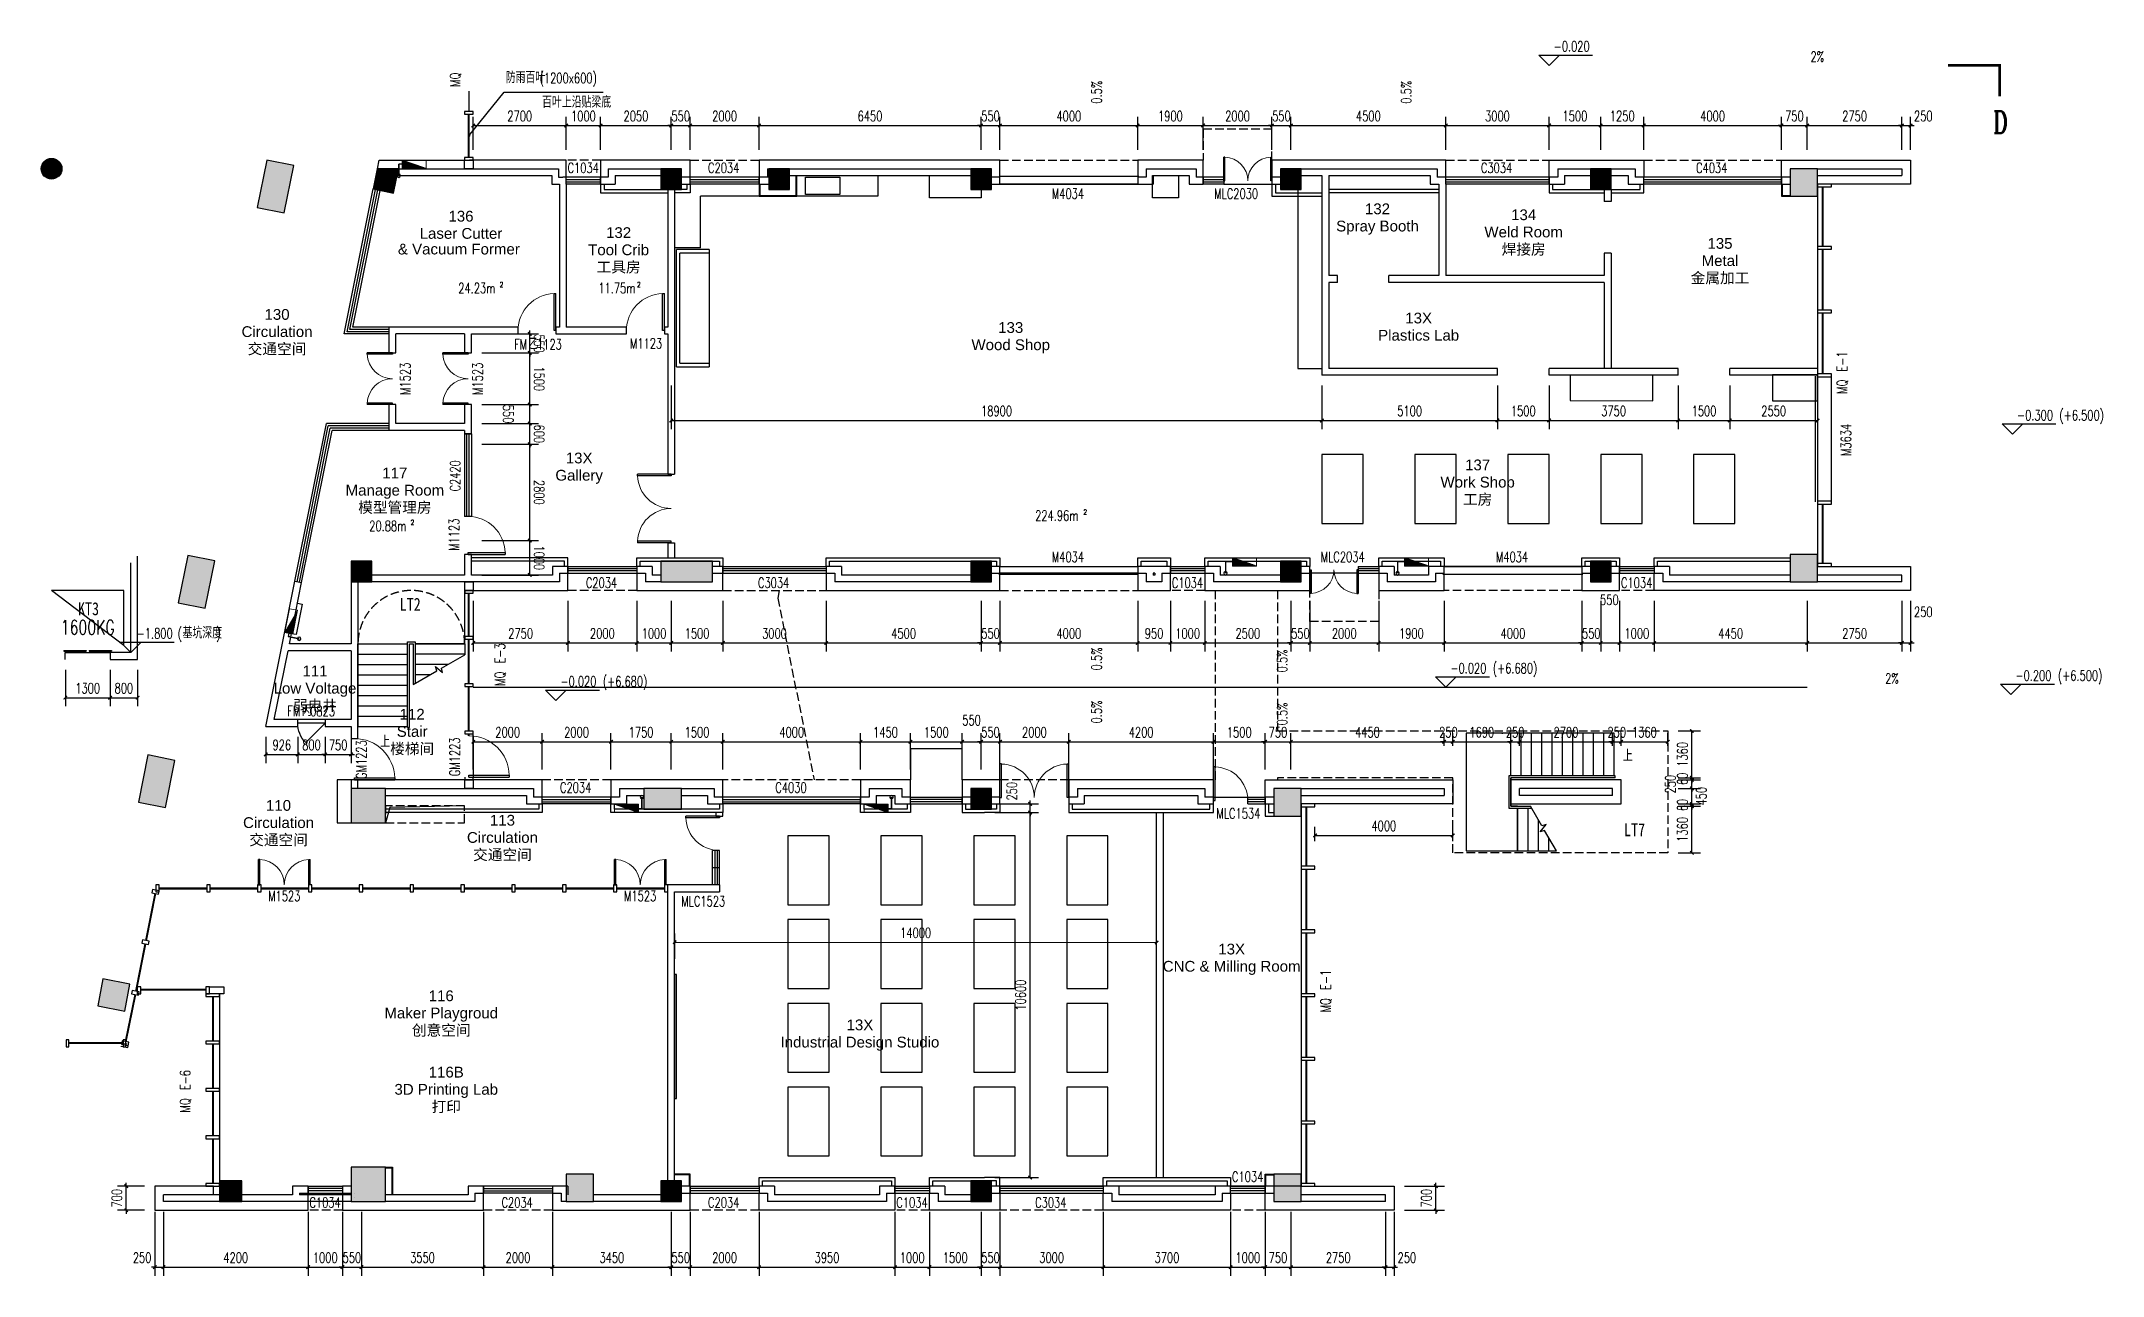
# Model space of a CAD drawing. Header units: inches. Extents: x -97096 to 280004, y -37912 to 97116.
# Drawn here: x 220121 to 280004, y -25445 to 10410 of the extents above; entities that cross this region are included whole.
import ezdxf
from ezdxf.enums import TextEntityAlignment as Align

# ---------------------------------------------------------------- set-up
doc = ezdxf.new("R2010")
doc.units = ezdxf.units.IN
doc.header["$LTSCALE"] = 1000
doc.header["$MEASUREMENT"] = 0
doc.linetypes.add('DASH', pattern=[0.35, 0.25, -0.1])
for name, color, linetype in [('3T_BAR', 7, 'Continuous'), ('A-DETL-NOTE', 1, 'Continuous'), ('an-furniture', 253, 'Continuous'), ('COLUMN', 2, 'Continuous'), ('CURTWALL', 4, 'Continuous'), ('DIM_ELEV', 3, 'Continuous'), ('DIM_LEAD', 3, 'Continuous'), ('DIM_SYMB', 3, 'Continuous'), ('DOOR_FIRE', 4, 'Continuous'), ('DOOR_FIRE_TEXT', 7, 'Continuous'), ('EVTR', 6, 'Continuous'), ('PUB_DIM', 3, 'Continuous'), ('PUB_HATCH', 253, 'Continuous'), ('PUB_TEXT', 7, 'Continuous'), ('S-XP', 1, 'Continuous'), ('S-XP-LG', 32, 'Continuous'), ('SEE', 5, 'Continuous'), ('SPACE', 7, 'Continuous'), ('STAIR', 3, 'Continuous'), ('SURFACE', 6, 'Continuous'), ('SURFACE-INT', 62, 'Continuous'), ('WALL', 2, 'Continuous'), ('WINDOW', 4, 'Continuous'), ('WINDOW_TEXT', 7, 'Continuous')]:
    doc.layers.add(name, color=color, linetype=linetype)
doc.layers.add('S-XIAO', color=30, linetype='Continuous', lineweight=5)
doc.styles.add('510p-01$0$Arial_2', font='arial.ttf', dxfattribs={"height": 6.392964})
doc.styles.add('_TCH_DIM', font='SIMPLEX', dxfattribs={"bigfont": 'GBCBIG'})
doc.styles.add('_TCH_DIM_T3', font='SIMPLEX', dxfattribs={"width": 0.705882, "bigfont": 'GBCBIG'})
doc.styles.add('_TCH_LABEL', font='COMPLEX', dxfattribs={"bigfont": 'GBCBIG'})
doc.styles.add('_TCH_SPACE', font='SIMPLEX', dxfattribs={"bigfont": 'GBCBIG'})
doc.styles.add('_TCH_WINDOW', font='SIMPLEX', dxfattribs={"bigfont": 'GBCBIG'})
doc.styles.add('DIMHT', font='', dxfattribs={"width": 0.8})
doc.styles.get('DIMHT').set_extended_font_data('SimHei')
doc.dimstyles.new('_TCH_ARCH&&100', dxfattribs={"dimtxt": 297.5, "dimasz": 100, "dimexe": 250, "dimexo": 300, "dimgap": 126.25, "dimtad": 1, "dimdec": 0, "dimzin": 0, "dimdsep": 46, "dimtxsty": '_TCH_DIM_T3', "dimblk": 'ARCHTICK', "dimcen": 0.09, "dimclrt": 7, "dimazin": 2, "dimtfac": 1, "dimtdec": 0, "dimtix": 1, "dimtmove": 2, "dimatfit": 3, "dimfxl": 1, "dimtolj": 1, "dimtzin": 0, "dimarcsym": 0})

msp = doc.modelspace()

# ---------------------------------------------------------------- texts
at = {"layer": 'DOOR_FIRE_TEXT', "style": '_TCH_WINDOW'}
for s, p in [('乙', (234277.9, 1457.1)), ('丙', (227687.9, -9192.9))]:
    msp.add_text(s, height=337.6, dxfattribs=at).set_placement(p)
at = {"layer": 'DOOR_FIRE_TEXT', "style": '_TCH_WINDOW', "width": 0.705882}
for s, p in [('FM', (233857.9, 1457.1)), ('1123', (234523.6, 1457.1)), ('FM', (227267.9, -9192.9)), ('0823', (227933.6, -9192.9))]:
    msp.add_text(s, height=297.5, dxfattribs=at).set_placement(p)
at = {"layer": 'PUB_TEXT', "width": 0.705882}
for s, height, style, p in [('-0.020', 297.5, '_TCH_DIM', (264055.7, 10112.1)), ('2%', 297.5, '_TCH_DIM', (271514.6, 9812.1)), ('(1200x600)', 297.5, '_TCH_DIM', (234596.4, 9191.6)), ('D', 637.5, '_TCH_LABEL', (276825.3, 7738.4)), ('-0.300', 297.5, '_TCH_DIM', (277514.4, -600.9)), ('(+6.500)', 297.5, '_TCH_DIM', (278744.4, -600.9)), ('(', 297.5, '_TCH_DIM', (224085.7, -6937.9)), (')', 297.5, '_TCH_DIM', (225208.7, -6937.9)), ('-1.800', 297.5, '_TCH_DIM', (222895.7, -6937.9)), ('-0.020', 297.5, '_TCH_DIM', (261055.7, -7949.9)), ('(+6.680)', 297.5, '_TCH_DIM', (262285.7, -7949.9)), ('-0.020', 297.5, '_TCH_DIM', (235203.7, -8332.8)), ('(+6.680)', 297.5, '_TCH_DIM', (236433.7, -8332.8)), ('2%', 297.5, '_TCH_DIM', (273683.5, -8248)), ('-0.200', 297.5, '_TCH_DIM', (277469.8, -8162.2)), ('(+6.500)', 297.5, '_TCH_DIM', (278699.8, -8162.2))]:
    msp.add_text(s, height=height, dxfattribs=dict(at, style=style)).set_placement(p)
at = {"layer": 'PUB_TEXT', "style": '_TCH_DIM'}
for s, height, p in [('防雨百叶', 337.59, (233613.5, 9191.6)), ('百叶上沿贴梁底', 337.59, (234668.4, 8475.8)), ('基坑深度', 337.59, (224225.7, -6937.9)), ('上', 337.6, (229966.5, -10097.8)), ('上', 337.6, (266065.7, -10507.9))]:
    msp.add_text(s, height=height, dxfattribs=at).set_placement(p)
at = {"layer": 'PUB_TEXT', "style": '_TCH_DIM', "width": 0.705882}
for p in [(250924.7, 8595.9), (259919.1, 8595.9), (250924.7, -7861.7), (256315.7, -7921.8), (250924.7, -9404.1), (256315.7, -9464.1)]:
    msp.add_text('0.5%', height=297.5, rotation=90, dxfattribs=at).set_placement(p)
at = {"layer": 'SPACE'}
for s, height, style, width, p in [('24.23m', 297.5, '_TCH_SPACE', 0.705882, (232236, 3091.4)), ('2', 148.8, '_TCH_SPACE', 0.705882, (233436, 3266.4)), ('11.75m', 297.5, '_TCH_SPACE', 0.705882, (236304.7, 3091.4)), ('2', 148.8, '_TCH_SPACE', 0.705882, (237424.7, 3266.4)), ('20.88m', 297.5, '_TCH_SPACE', 0.705882, (229649.4, -3815.4)), ('2', 148.8, '_TCH_SPACE', 0.705882, (230849.4, -3640.4)), ('224.96m', 297.5, '_TCH_SPACE', 0.705882, (248992.8, -3515.1)), ('2', 148.8, '_TCH_SPACE', 0.705882, (250392.8, -3340.1)), ('KT3', 375.53, 'DIMHT', 0.8, (221187.4, -6259.7)), ('LT2', 375.53, 'DIMHT', 0.8, (230531.7, -6132.3)), ('1600KG', 425, '_TCH_SPACE', 0.705882, (220687.9, -6825.1)), ('LT7', 375.53, 'DIMHT', 0.8, (266097.9, -12678.2))]:
    msp.add_text(s, height=height, dxfattribs=dict(at, style=style, width=width)).set_placement(p)
at = {"layer": 'WINDOW_TEXT', "style": '_TCH_WINDOW', "width": 0.705882}
for s, p in [('MQ', (232294.5, 9082.1)), ('E-1', (272579.3, 814.6)), ('MQ', (272579.3, 164.6)), ('E-3', (233592.6, -7664)), ('MQ', (233592.6, -8314)), ('E-1', (257579.3, -17145.4)), ('MQ', (257579.3, -17795.4)), ('E-6', (224450.7, -20056.8)), ('MQ', (224450.7, -20706.8))]:
    msp.add_text(s, height=297.5, rotation=90, dxfattribs=at).set_placement(p)
for s, p in [('MLC2030', (254190.7, 5833.4)), ('MLC2034', (257285.7, -4716.6)), ('MLC1534', (254255.7, -12166.3)), ('MLC1523', (238710.7, -14716.6))]:
    msp.add_text(s, height=297.5, dxfattribs=at).set_placement(p)

# ---------------------------------------------------------------- blocks, each defined once
blk = doc.blocks.new('xiao2')
at = {"layer": 'S-XIAO', "linetype": 'Continuous'}
h = blk.add_hatch(dxfattribs=at)
h.set_pattern_fill('ANSI31', color=256, scale=10, angle=152.14467, style=0)
h.set_pattern_definition([(44.999815, (55471.2533, 434076.4532), (-0.8838806224, 0.8838863305), [])])
h.paths.add_polyline_path([(-345224, 932668), (-344524, 932668), (-344524, 932908)])
blk.add_lwpolyline([(-345224, 932668), (-344524, 932668), (-344524, 932908), (-345224, 932908)], close=True, dxfattribs=at)
at = {"layer": 'S-XP'}
for p, q in [((-344524, 932788), (-344324, 932788)), ((-344324, 932788), (-344324, 932458, -1000))]:
    blk.add_line(p, q, dxfattribs=at)
at = {"layer": 'S-XP-LG'}
blk.add_circle((-344324, 932458, -1000), 50, dxfattribs=at)
blk = doc.blocks.new('xiao1')
at = {"layer": 'S-XIAO', "linetype": 'Continuous'}
h = blk.add_hatch(dxfattribs=at)
h.set_pattern_fill('ANSI31', color=256, scale=10, angle=50.79908, style=0)
h.set_pattern_definition([(303.65423114, (388979.3095, -60193.9407), (1.0404963449, 0.692724589), [])])
h.paths.add_polyline_path([(-347652, 932668), (-346952, 932668), (-346952, 932908)])
blk.add_lwpolyline([(-347652, 932668), (-346952, 932668), (-346952, 932908), (-347652, 932908)], close=True, dxfattribs=at)
at = {"layer": 'S-XP'}
for p, q in [((-346952, 932788), (-346852, 932788)), ((-346852, 932788), (-346852, 932458))]:
    blk.add_line(p, q, dxfattribs=at)
at = {"layer": 'S-XP', "linetype": 'Continuous', "ltscale": 2}
blk.add_line((-346852, 932458), (-346852, 932788), dxfattribs=at)
at = {"layer": 'S-XP-LG'}
blk.add_circle((-346852, 932458), 50, dxfattribs=at)
blk = doc.blocks.new('510p-01$0$material tag')
blk = doc.blocks.new('_ArchTick')
at = {"color": 0, "linetype": 'ByBlock', "const_width": 0.4}
blk.add_lwpolyline([(-0.5, -0.5), (0.5, 0.5)], dxfattribs=at)
blk = doc.blocks.new('*D710')
at = {"layer": 'Defpoints', "color": 0, "transparency": 16777216}
for p in [(267371, -9623), (268069, -9623), (267371, -10983)]:
    blk.add_point(p, dxfattribs=at)
at = {"layer": 'PUB_DIM', "color": 0, "lineweight": -2, "transparency": 16777216}
for p, q in [((267671, -9623), (268319, -9623)), ((268069, -10983), (268069, -9623)), ((267671, -10983), (268319, -10983))]:
    blk.add_line(p, q, dxfattribs=at)
at = {"layer": 'PUB_DIM', "color": 0, "lineweight": -2, "transparency": 16777216, "xscale": 100, "yscale": 100, "zscale": 100}
for p, rotation in [((268069, -9623), 90), ((268069, -10983), 270)]:
    blk.add_blockref('_ArchTick', p, dxfattribs=dict(at, rotation=rotation))
at = {"layer": 'PUB_DIM', "color": 7, "transparency": 16777216, "insert": (267794, -10303), "char_height": 297.5, "attachment_point": 5, "rotation": 90, "style": '_TCH_DIM_T3'}
blk.add_mtext('\\A1;1360', dxfattribs=at)
blk = doc.blocks.new('*D711')
at = {"layer": 'Defpoints', "color": 0, "transparency": 16777216}
for p in [(267371, -10983), (267371, -11043), (268069, -10983)]:
    blk.add_point(p, dxfattribs=at)
at = {"layer": 'PUB_DIM', "color": 0, "lineweight": -2, "transparency": 16777216}
for p, q in [((267671, -10983), (268319, -10983)), ((267671, -11043), (268319, -11043)), ((268069, -10983), (268069, -10883)), ((268069, -11043), (268069, -10983)), ((268069, -11043), (268069, -11143))]:
    blk.add_line(p, q, dxfattribs=at)
at = {"layer": 'PUB_DIM', "color": 0, "lineweight": -2, "transparency": 16777216, "xscale": 100, "yscale": 100, "zscale": 100}
for p, rotation in [((268069, -10983), 270), ((268069, -11043), 90)]:
    blk.add_blockref('_ArchTick', p, dxfattribs=dict(at, rotation=rotation))
at = {"layer": 'PUB_DIM', "color": 7, "transparency": 16777216, "insert": (267794, -11013), "char_height": 297.5, "attachment_point": 5, "rotation": 90, "style": '_TCH_DIM_T3'}
blk.add_mtext('\\A1;60', dxfattribs=at)
blk = doc.blocks.new('*D712')
at = {"layer": 'Defpoints', "color": 0, "transparency": 16777216}
for p in [(267371, -11043), (267371, -11293), (268069, -11043)]:
    blk.add_point(p, dxfattribs=at)
at = {"layer": 'PUB_DIM', "color": 0, "lineweight": -2, "transparency": 16777216}
for p, q in [((267671, -11043), (268319, -11043)), ((267671, -11293), (268319, -11293)), ((268069, -11043), (268069, -10943)), ((268069, -11293), (268069, -11043)), ((268069, -11293), (268069, -11393))]:
    blk.add_line(p, q, dxfattribs=at)
at = {"layer": 'PUB_DIM', "color": 0, "lineweight": -2, "transparency": 16777216, "xscale": 100, "yscale": 100, "zscale": 100}
for p, rotation in [((268069, -11043), 270), ((268069, -11293), 90)]:
    blk.add_blockref('_ArchTick', p, dxfattribs=dict(at, rotation=rotation))
at = {"layer": 'PUB_DIM', "color": 7, "transparency": 16777216, "insert": (267444, -11168), "char_height": 297.5, "attachment_point": 5, "rotation": 90, "style": '_TCH_DIM_T3'}
blk.add_mtext('\\A1;250', dxfattribs=at)
blk = doc.blocks.new('*D713')
at = {"layer": 'Defpoints', "color": 0, "transparency": 16777216}
for p in [(267371, -11293), (268069, -11293), (267371, -11743)]:
    blk.add_point(p, dxfattribs=at)
at = {"layer": 'PUB_DIM', "color": 0, "lineweight": -2, "transparency": 16777216}
for p, q in [((267671, -11293), (268319, -11293)), ((268069, -11743), (268069, -11293)), ((267671, -11743), (268319, -11743))]:
    blk.add_line(p, q, dxfattribs=at)
at = {"layer": 'PUB_DIM', "color": 0, "lineweight": -2, "transparency": 16777216, "xscale": 100, "yscale": 100, "zscale": 100}
for p, rotation in [((268069, -11293), 90), ((268069, -11743), 270)]:
    blk.add_blockref('_ArchTick', p, dxfattribs=dict(at, rotation=rotation))
at = {"layer": 'PUB_DIM', "color": 7, "transparency": 16777216, "insert": (268344, -11518), "char_height": 297.5, "attachment_point": 5, "rotation": 90, "style": '_TCH_DIM_T3'}
blk.add_mtext('\\A1;450', dxfattribs=at)
blk = doc.blocks.new('*D714')
at = {"layer": 'Defpoints', "color": 0, "transparency": 16777216}
for p in [(267371, -11743), (267371, -11803), (268069, -11743)]:
    blk.add_point(p, dxfattribs=at)
at = {"layer": 'PUB_DIM', "color": 0, "lineweight": -2, "transparency": 16777216}
for p, q in [((267671, -11743), (268319, -11743)), ((267671, -11803), (268319, -11803)), ((268069, -11743), (268069, -11643)), ((268069, -11803), (268069, -11743)), ((268069, -11803), (268069, -11903))]:
    blk.add_line(p, q, dxfattribs=at)
at = {"layer": 'PUB_DIM', "color": 0, "lineweight": -2, "transparency": 16777216, "xscale": 100, "yscale": 100, "zscale": 100}
for p, rotation in [((268069, -11743), 270), ((268069, -11803), 90)]:
    blk.add_blockref('_ArchTick', p, dxfattribs=dict(at, rotation=rotation))
at = {"layer": 'PUB_DIM', "color": 7, "transparency": 16777216, "insert": (267794, -11773), "char_height": 297.5, "attachment_point": 5, "rotation": 90, "style": '_TCH_DIM_T3'}
blk.add_mtext('\\A1;60', dxfattribs=at)
blk = doc.blocks.new('*D715')
at = {"layer": 'Defpoints', "color": 0, "transparency": 16777216}
for p in [(267371, -11803), (268069, -11803), (267371, -13163)]:
    blk.add_point(p, dxfattribs=at)
at = {"layer": 'PUB_DIM', "color": 0, "lineweight": -2, "transparency": 16777216}
for p, q in [((267671, -11803), (268319, -11803)), ((268069, -13163), (268069, -11803)), ((267671, -13163), (268319, -13163))]:
    blk.add_line(p, q, dxfattribs=at)
at = {"layer": 'PUB_DIM', "color": 0, "lineweight": -2, "transparency": 16777216, "xscale": 100, "yscale": 100, "zscale": 100}
for p, rotation in [((268069, -11803), 90), ((268069, -13163), 270)]:
    blk.add_blockref('_ArchTick', p, dxfattribs=dict(at, rotation=rotation))
at = {"layer": 'PUB_DIM', "color": 7, "transparency": 16777216, "insert": (267794, -12483), "char_height": 297.5, "attachment_point": 5, "rotation": 90, "style": '_TCH_DIM_T3'}
blk.add_mtext('\\A1;1360', dxfattribs=at)
blk = doc.blocks.new('*D716')
at = {"layer": 'Defpoints', "color": 0, "transparency": 16777216}
for p in [(260871, -9936), (256421, -10356), (260871, -10356)]:
    blk.add_point(p, dxfattribs=at)
at = {"layer": 'PUB_DIM', "color": 0, "lineweight": -2, "transparency": 16777216}
for p, q in [((256421, -10056), (256421, -9686)), ((256421, -9936), (260871, -9936)), ((260871, -10056), (260871, -9686))]:
    blk.add_line(p, q, dxfattribs=at)
at = {"layer": 'PUB_DIM', "color": 0, "lineweight": -2, "transparency": 16777216, "xscale": 100, "yscale": 100, "zscale": 100, "rotation": 180}
blk.add_blockref('_ArchTick', (256421, -9936), dxfattribs=at)
at = {"layer": 'PUB_DIM', "color": 0, "lineweight": -2, "transparency": 16777216, "xscale": 100, "yscale": 100, "zscale": 100}
blk.add_blockref('_ArchTick', (260871, -9936), dxfattribs=at)
at = {"layer": 'PUB_DIM', "color": 7, "transparency": 16777216, "insert": (258646, -9661), "char_height": 297.5, "attachment_point": 5, "style": '_TCH_DIM_T3'}
blk.add_mtext('\\A1;4450', dxfattribs=at)
blk = doc.blocks.new('*D717')
at = {"layer": 'Defpoints', "color": 0, "transparency": 16777216}
for p in [(261121, -9936), (260871, -10356), (261121, -10356)]:
    blk.add_point(p, dxfattribs=at)
at = {"layer": 'PUB_DIM', "color": 0, "lineweight": -2, "transparency": 16777216}
for p, q in [((260871, -9936), (260771, -9936)), ((260871, -10056), (260871, -9686)), ((260871, -9936), (261121, -9936)), ((261121, -10056), (261121, -9686)), ((261121, -9936), (261221, -9936))]:
    blk.add_line(p, q, dxfattribs=at)
at = {"layer": 'PUB_DIM', "color": 0, "lineweight": -2, "transparency": 16777216, "xscale": 100, "yscale": 100, "zscale": 100}
blk.add_blockref('_ArchTick', (260871, -9936), dxfattribs=at)
at = {"layer": 'PUB_DIM', "color": 0, "lineweight": -2, "transparency": 16777216, "xscale": 100, "yscale": 100, "zscale": 100, "rotation": 180}
blk.add_blockref('_ArchTick', (261121, -9936), dxfattribs=at)
at = {"layer": 'PUB_DIM', "color": 7, "transparency": 16777216, "insert": (260996, -9661), "char_height": 297.5, "attachment_point": 5, "style": '_TCH_DIM_T3'}
blk.add_mtext('\\A1;250', dxfattribs=at)
blk = doc.blocks.new('*D718')
at = {"layer": 'Defpoints', "color": 0, "transparency": 16777216}
for p in [(262811, -9936), (261121, -10356), (262811, -10356)]:
    blk.add_point(p, dxfattribs=at)
at = {"layer": 'PUB_DIM', "color": 0, "lineweight": -2, "transparency": 16777216}
for p, q in [((261121, -10056), (261121, -9686)), ((261121, -9936), (262811, -9936)), ((262811, -10056), (262811, -9686))]:
    blk.add_line(p, q, dxfattribs=at)
at = {"layer": 'PUB_DIM', "color": 0, "lineweight": -2, "transparency": 16777216, "xscale": 100, "yscale": 100, "zscale": 100, "rotation": 180}
blk.add_blockref('_ArchTick', (261121, -9936), dxfattribs=at)
at = {"layer": 'PUB_DIM', "color": 0, "lineweight": -2, "transparency": 16777216, "xscale": 100, "yscale": 100, "zscale": 100}
blk.add_blockref('_ArchTick', (262811, -9936), dxfattribs=at)
at = {"layer": 'PUB_DIM', "color": 7, "transparency": 16777216, "insert": (261966, -9661), "char_height": 297.5, "attachment_point": 5, "style": '_TCH_DIM_T3'}
blk.add_mtext('\\A1;1690', dxfattribs=at)
blk = doc.blocks.new('*D719')
at = {"layer": 'Defpoints', "color": 0, "transparency": 16777216}
for p in [(263061, -9936), (262811, -10356), (263061, -10356)]:
    blk.add_point(p, dxfattribs=at)
at = {"layer": 'PUB_DIM', "color": 0, "lineweight": -2, "transparency": 16777216}
for p, q in [((262811, -9936), (262711, -9936)), ((262811, -10056), (262811, -9686)), ((262811, -9936), (263061, -9936)), ((263061, -10056), (263061, -9686)), ((263061, -9936), (263161, -9936))]:
    blk.add_line(p, q, dxfattribs=at)
at = {"layer": 'PUB_DIM', "color": 0, "lineweight": -2, "transparency": 16777216, "xscale": 100, "yscale": 100, "zscale": 100}
blk.add_blockref('_ArchTick', (262811, -9936), dxfattribs=at)
at = {"layer": 'PUB_DIM', "color": 0, "lineweight": -2, "transparency": 16777216, "xscale": 100, "yscale": 100, "zscale": 100, "rotation": 180}
blk.add_blockref('_ArchTick', (263061, -9936), dxfattribs=at)
at = {"layer": 'PUB_DIM', "color": 7, "transparency": 16777216, "insert": (262936, -9661), "char_height": 297.5, "attachment_point": 5, "style": '_TCH_DIM_T3'}
blk.add_mtext('\\A1;250', dxfattribs=at)
blk = doc.blocks.new('*D720')
at = {"layer": 'Defpoints', "color": 0, "transparency": 16777216}
for p in [(265761, -9936), (263061, -10356), (265761, -10356)]:
    blk.add_point(p, dxfattribs=at)
at = {"layer": 'PUB_DIM', "color": 0, "lineweight": -2, "transparency": 16777216}
for p, q in [((263061, -10056), (263061, -9686)), ((263061, -9936), (265761, -9936)), ((265761, -10056), (265761, -9686))]:
    blk.add_line(p, q, dxfattribs=at)
at = {"layer": 'PUB_DIM', "color": 0, "lineweight": -2, "transparency": 16777216, "xscale": 100, "yscale": 100, "zscale": 100, "rotation": 180}
blk.add_blockref('_ArchTick', (263061, -9936), dxfattribs=at)
at = {"layer": 'PUB_DIM', "color": 0, "lineweight": -2, "transparency": 16777216, "xscale": 100, "yscale": 100, "zscale": 100}
blk.add_blockref('_ArchTick', (265761, -9936), dxfattribs=at)
at = {"layer": 'PUB_DIM', "color": 7, "transparency": 16777216, "insert": (264411, -9661), "char_height": 297.5, "attachment_point": 5, "style": '_TCH_DIM_T3'}
blk.add_mtext('\\A1;2700', dxfattribs=at)
blk = doc.blocks.new('*D721')
at = {"layer": 'Defpoints', "color": 0, "transparency": 16777216}
for p in [(266011, -9936), (265761, -10356), (266011, -10356)]:
    blk.add_point(p, dxfattribs=at)
at = {"layer": 'PUB_DIM', "color": 0, "lineweight": -2, "transparency": 16777216}
for p, q in [((265761, -9936), (265661, -9936)), ((265761, -10056), (265761, -9686)), ((265761, -9936), (266011, -9936)), ((266011, -10056), (266011, -9686)), ((266011, -9936), (266111, -9936))]:
    blk.add_line(p, q, dxfattribs=at)
at = {"layer": 'PUB_DIM', "color": 0, "lineweight": -2, "transparency": 16777216, "xscale": 100, "yscale": 100, "zscale": 100}
blk.add_blockref('_ArchTick', (265761, -9936), dxfattribs=at)
at = {"layer": 'PUB_DIM', "color": 0, "lineweight": -2, "transparency": 16777216, "xscale": 100, "yscale": 100, "zscale": 100, "rotation": 180}
blk.add_blockref('_ArchTick', (266011, -9936), dxfattribs=at)
at = {"layer": 'PUB_DIM', "color": 7, "transparency": 16777216, "insert": (265886, -9661), "char_height": 297.5, "attachment_point": 5, "style": '_TCH_DIM_T3'}
blk.add_mtext('\\A1;250', dxfattribs=at)
blk = doc.blocks.new('*D722')
at = {"layer": 'Defpoints', "color": 0, "transparency": 16777216}
for p in [(267371, -9936), (266011, -10356), (267371, -10356)]:
    blk.add_point(p, dxfattribs=at)
at = {"layer": 'PUB_DIM', "color": 0, "lineweight": -2, "transparency": 16777216}
for p, q in [((266011, -10056), (266011, -9686)), ((266011, -9936), (267371, -9936)), ((267371, -10056), (267371, -9686))]:
    blk.add_line(p, q, dxfattribs=at)
at = {"layer": 'PUB_DIM', "color": 0, "lineweight": -2, "transparency": 16777216, "xscale": 100, "yscale": 100, "zscale": 100, "rotation": 180}
blk.add_blockref('_ArchTick', (266011, -9936), dxfattribs=at)
at = {"layer": 'PUB_DIM', "color": 0, "lineweight": -2, "transparency": 16777216, "xscale": 100, "yscale": 100, "zscale": 100}
blk.add_blockref('_ArchTick', (267371, -9936), dxfattribs=at)
at = {"layer": 'PUB_DIM', "color": 7, "transparency": 16777216, "insert": (266691, -9661), "char_height": 297.5, "attachment_point": 5, "style": '_TCH_DIM_T3'}
blk.add_mtext('\\A1;1360', dxfattribs=at)
blk = doc.blocks.new('*D723')
at = {"layer": 'Defpoints', "color": 0, "transparency": 16777216}
for p in [(257121, -13123), (261121, -12655), (261121, -13123)]:
    blk.add_point(p, dxfattribs=at)
at = {"layer": 'PUB_DIM', "color": 0, "lineweight": -2, "transparency": 16777216}
for p, q in [((257121, -12823), (257121, -12405)), ((261121, -12823), (261121, -12405)), ((257121, -12655), (261121, -12655))]:
    blk.add_line(p, q, dxfattribs=at)
at = {"layer": 'PUB_DIM', "color": 0, "lineweight": -2, "transparency": 16777216, "xscale": 100, "yscale": 100, "zscale": 100, "rotation": 180}
blk.add_blockref('_ArchTick', (257121, -12655), dxfattribs=at)
at = {"layer": 'PUB_DIM', "color": 0, "lineweight": -2, "transparency": 16777216, "xscale": 100, "yscale": 100, "zscale": 100}
blk.add_blockref('_ArchTick', (261121, -12655), dxfattribs=at)
at = {"layer": 'PUB_DIM', "color": 7, "transparency": 16777216, "insert": (259121, -12380), "char_height": 297.5, "attachment_point": 5, "style": '_TCH_DIM_T3'}
blk.add_mtext('\\A1;4000', dxfattribs=at)
blk = doc.blocks.new('*D724')
at = {"layer": 'Defpoints', "color": 0, "transparency": 16777216}
for p in [(256421, -9936), (255671, -11043), (256421, -11043)]:
    blk.add_point(p, dxfattribs=at)
at = {"layer": 'PUB_DIM', "color": 0, "lineweight": -2, "transparency": 16777216}
for p, q in [((255671, -9936), (255571, -9936)), ((255671, -10743), (255671, -9686)), ((255671, -9936), (256421, -9936)), ((256421, -10743), (256421, -9686)), ((256421, -9936), (256521, -9936))]:
    blk.add_line(p, q, dxfattribs=at)
at = {"layer": 'PUB_DIM', "color": 0, "lineweight": -2, "transparency": 16777216, "xscale": 100, "yscale": 100, "zscale": 100}
blk.add_blockref('_ArchTick', (255671, -9936), dxfattribs=at)
at = {"layer": 'PUB_DIM', "color": 0, "lineweight": -2, "transparency": 16777216, "xscale": 100, "yscale": 100, "zscale": 100, "rotation": 180}
blk.add_blockref('_ArchTick', (256421, -9936), dxfattribs=at)
at = {"layer": 'PUB_DIM', "color": 7, "transparency": 16777216, "insert": (256046, -9661), "char_height": 297.5, "attachment_point": 5, "style": '_TCH_DIM_T3'}
blk.add_mtext('\\A1;750', dxfattribs=at)
blk = doc.blocks.new('*D725')
at = {"layer": 'Defpoints', "color": 0, "transparency": 16777216}
for p in [(255671, -9936), (254171, -11043), (255671, -11043)]:
    blk.add_point(p, dxfattribs=at)
at = {"layer": 'PUB_DIM', "color": 0, "lineweight": -2, "transparency": 16777216}
for p, q in [((254171, -10743), (254171, -9686)), ((254171, -9936), (255671, -9936)), ((255671, -10743), (255671, -9686))]:
    blk.add_line(p, q, dxfattribs=at)
at = {"layer": 'PUB_DIM', "color": 0, "lineweight": -2, "transparency": 16777216, "xscale": 100, "yscale": 100, "zscale": 100, "rotation": 180}
blk.add_blockref('_ArchTick', (254171, -9936), dxfattribs=at)
at = {"layer": 'PUB_DIM', "color": 0, "lineweight": -2, "transparency": 16777216, "xscale": 100, "yscale": 100, "zscale": 100}
blk.add_blockref('_ArchTick', (255671, -9936), dxfattribs=at)
at = {"layer": 'PUB_DIM', "color": 7, "transparency": 16777216, "insert": (254921, -9661), "char_height": 297.5, "attachment_point": 5, "style": '_TCH_DIM_T3'}
blk.add_mtext('\\A1;1500', dxfattribs=at)
blk = doc.blocks.new('*D726')
at = {"layer": 'Defpoints', "color": 0, "transparency": 16777216}
for p in [(254171, -9936), (249971, -11043), (254171, -11043)]:
    blk.add_point(p, dxfattribs=at)
at = {"layer": 'PUB_DIM', "color": 0, "lineweight": -2, "transparency": 16777216}
for p, q in [((249971, -10743), (249971, -9686)), ((249971, -9936), (254171, -9936)), ((254171, -10743), (254171, -9686))]:
    blk.add_line(p, q, dxfattribs=at)
at = {"layer": 'PUB_DIM', "color": 0, "lineweight": -2, "transparency": 16777216, "xscale": 100, "yscale": 100, "zscale": 100, "rotation": 180}
blk.add_blockref('_ArchTick', (249971, -9936), dxfattribs=at)
at = {"layer": 'PUB_DIM', "color": 0, "lineweight": -2, "transparency": 16777216, "xscale": 100, "yscale": 100, "zscale": 100}
blk.add_blockref('_ArchTick', (254171, -9936), dxfattribs=at)
at = {"layer": 'PUB_DIM', "color": 7, "transparency": 16777216, "insert": (252071, -9661), "char_height": 297.5, "attachment_point": 5, "style": '_TCH_DIM_T3'}
blk.add_mtext('\\A1;4200', dxfattribs=at)
blk = doc.blocks.new('*D727')
at = {"layer": 'Defpoints', "color": 0, "transparency": 16777216}
for p in [(249971, -9936), (247971, -11043), (249971, -11043)]:
    blk.add_point(p, dxfattribs=at)
at = {"layer": 'PUB_DIM', "color": 0, "lineweight": -2, "transparency": 16777216}
for p, q in [((247971, -10743), (247971, -9686)), ((247971, -9936), (249971, -9936)), ((249971, -10743), (249971, -9686))]:
    blk.add_line(p, q, dxfattribs=at)
at = {"layer": 'PUB_DIM', "color": 0, "lineweight": -2, "transparency": 16777216, "xscale": 100, "yscale": 100, "zscale": 100, "rotation": 180}
blk.add_blockref('_ArchTick', (247971, -9936), dxfattribs=at)
at = {"layer": 'PUB_DIM', "color": 0, "lineweight": -2, "transparency": 16777216, "xscale": 100, "yscale": 100, "zscale": 100}
blk.add_blockref('_ArchTick', (249971, -9936), dxfattribs=at)
at = {"layer": 'PUB_DIM', "color": 7, "transparency": 16777216, "insert": (248971, -9661), "char_height": 297.5, "attachment_point": 5, "style": '_TCH_DIM_T3'}
blk.add_mtext('\\A1;2000', dxfattribs=at)
blk = doc.blocks.new('*D728')
at = {"layer": 'Defpoints', "color": 0, "transparency": 16777216}
for p in [(247971, -9936), (247421, -11043), (247971, -11043)]:
    blk.add_point(p, dxfattribs=at)
at = {"layer": 'PUB_DIM', "color": 0, "lineweight": -2, "transparency": 16777216}
for p, q in [((247421, -9936), (247321, -9936)), ((247421, -10743), (247421, -9686)), ((247421, -9936), (247971, -9936)), ((247971, -10743), (247971, -9686)), ((247971, -9936), (248071, -9936))]:
    blk.add_line(p, q, dxfattribs=at)
at = {"layer": 'PUB_DIM', "color": 0, "lineweight": -2, "transparency": 16777216, "xscale": 100, "yscale": 100, "zscale": 100}
blk.add_blockref('_ArchTick', (247421, -9936), dxfattribs=at)
at = {"layer": 'PUB_DIM', "color": 0, "lineweight": -2, "transparency": 16777216, "xscale": 100, "yscale": 100, "zscale": 100, "rotation": 180}
blk.add_blockref('_ArchTick', (247971, -9936), dxfattribs=at)
at = {"layer": 'PUB_DIM', "color": 7, "transparency": 16777216, "insert": (247696, -9661), "char_height": 297.5, "attachment_point": 5, "style": '_TCH_DIM_T3'}
blk.add_mtext('\\A1;550', dxfattribs=at)
blk = doc.blocks.new('*D729')
at = {"layer": 'Defpoints', "color": 0, "transparency": 16777216}
for p in [(247421, -9936), (246871, -11043), (247421, -11043)]:
    blk.add_point(p, dxfattribs=at)
at = {"layer": 'PUB_DIM', "color": 0, "lineweight": -2, "transparency": 16777216}
for p, q in [((246871, -10743), (246871, -9686)), ((246871, -9936), (247421, -9936)), ((247421, -10743), (247421, -9686))]:
    blk.add_line(p, q, dxfattribs=at)
at = {"layer": 'PUB_DIM', "color": 0, "lineweight": -2, "transparency": 16777216, "xscale": 100, "yscale": 100, "zscale": 100, "rotation": 180}
blk.add_blockref('_ArchTick', (246871, -9936), dxfattribs=at)
at = {"layer": 'PUB_DIM', "color": 0, "lineweight": -2, "transparency": 16777216, "xscale": 100, "yscale": 100, "zscale": 100}
blk.add_blockref('_ArchTick', (247421, -9936), dxfattribs=at)
at = {"layer": 'PUB_DIM', "color": 7, "transparency": 16777216, "insert": (247146, -9311), "char_height": 297.5, "attachment_point": 5, "style": '_TCH_DIM_T3'}
blk.add_mtext('\\A1;550', dxfattribs=at)
blk = doc.blocks.new('*D730')
at = {"layer": 'Defpoints', "color": 0, "transparency": 16777216}
for p in [(246871, -9936), (245371, -11043), (246871, -11043)]:
    blk.add_point(p, dxfattribs=at)
at = {"layer": 'PUB_DIM', "color": 0, "lineweight": -2, "transparency": 16777216}
for p, q in [((245371, -10743), (245371, -9686)), ((245371, -9936), (246871, -9936)), ((246871, -10743), (246871, -9686))]:
    blk.add_line(p, q, dxfattribs=at)
at = {"layer": 'PUB_DIM', "color": 0, "lineweight": -2, "transparency": 16777216, "xscale": 100, "yscale": 100, "zscale": 100, "rotation": 180}
blk.add_blockref('_ArchTick', (245371, -9936), dxfattribs=at)
at = {"layer": 'PUB_DIM', "color": 0, "lineweight": -2, "transparency": 16777216, "xscale": 100, "yscale": 100, "zscale": 100}
blk.add_blockref('_ArchTick', (246871, -9936), dxfattribs=at)
at = {"layer": 'PUB_DIM', "color": 7, "transparency": 16777216, "insert": (246121, -9661), "char_height": 297.5, "attachment_point": 5, "style": '_TCH_DIM_T3'}
blk.add_mtext('\\A1;1500', dxfattribs=at)
blk = doc.blocks.new('*D731')
at = {"layer": 'Defpoints', "color": 0, "transparency": 16777216}
for p in [(245371, -9936), (243921, -11043), (245371, -11043)]:
    blk.add_point(p, dxfattribs=at)
at = {"layer": 'PUB_DIM', "color": 0, "lineweight": -2, "transparency": 16777216}
for p, q in [((243921, -10743), (243921, -9686)), ((243921, -9936), (245371, -9936)), ((245371, -10743), (245371, -9686))]:
    blk.add_line(p, q, dxfattribs=at)
at = {"layer": 'PUB_DIM', "color": 0, "lineweight": -2, "transparency": 16777216, "xscale": 100, "yscale": 100, "zscale": 100, "rotation": 180}
blk.add_blockref('_ArchTick', (243921, -9936), dxfattribs=at)
at = {"layer": 'PUB_DIM', "color": 0, "lineweight": -2, "transparency": 16777216, "xscale": 100, "yscale": 100, "zscale": 100}
blk.add_blockref('_ArchTick', (245371, -9936), dxfattribs=at)
at = {"layer": 'PUB_DIM', "color": 7, "transparency": 16777216, "insert": (244646, -9661), "char_height": 297.5, "attachment_point": 5, "style": '_TCH_DIM_T3'}
blk.add_mtext('\\A1;1450', dxfattribs=at)
blk = doc.blocks.new('*D732')
at = {"layer": 'Defpoints', "color": 0, "transparency": 16777216}
for p in [(243921, -9936), (239921, -11043), (243921, -11043)]:
    blk.add_point(p, dxfattribs=at)
at = {"layer": 'PUB_DIM', "color": 0, "lineweight": -2, "transparency": 16777216}
for p, q in [((239921, -10743), (239921, -9686)), ((239921, -9936), (243921, -9936)), ((243921, -10743), (243921, -9686))]:
    blk.add_line(p, q, dxfattribs=at)
at = {"layer": 'PUB_DIM', "color": 0, "lineweight": -2, "transparency": 16777216, "xscale": 100, "yscale": 100, "zscale": 100, "rotation": 180}
blk.add_blockref('_ArchTick', (239921, -9936), dxfattribs=at)
at = {"layer": 'PUB_DIM', "color": 0, "lineweight": -2, "transparency": 16777216, "xscale": 100, "yscale": 100, "zscale": 100}
blk.add_blockref('_ArchTick', (243921, -9936), dxfattribs=at)
at = {"layer": 'PUB_DIM', "color": 7, "transparency": 16777216, "insert": (241921, -9661), "char_height": 297.5, "attachment_point": 5, "style": '_TCH_DIM_T3'}
blk.add_mtext('\\A1;4000', dxfattribs=at)
blk = doc.blocks.new('*D733')
at = {"layer": 'Defpoints', "color": 0, "transparency": 16777216}
for p in [(239921, -9936), (238421, -11043), (239921, -11043)]:
    blk.add_point(p, dxfattribs=at)
at = {"layer": 'PUB_DIM', "color": 0, "lineweight": -2, "transparency": 16777216}
for p, q in [((238421, -10743), (238421, -9686)), ((238421, -9936), (239921, -9936)), ((239921, -10743), (239921, -9686))]:
    blk.add_line(p, q, dxfattribs=at)
at = {"layer": 'PUB_DIM', "color": 0, "lineweight": -2, "transparency": 16777216, "xscale": 100, "yscale": 100, "zscale": 100, "rotation": 180}
blk.add_blockref('_ArchTick', (238421, -9936), dxfattribs=at)
at = {"layer": 'PUB_DIM', "color": 0, "lineweight": -2, "transparency": 16777216, "xscale": 100, "yscale": 100, "zscale": 100}
blk.add_blockref('_ArchTick', (239921, -9936), dxfattribs=at)
at = {"layer": 'PUB_DIM', "color": 7, "transparency": 16777216, "insert": (239171, -9661), "char_height": 297.5, "attachment_point": 5, "style": '_TCH_DIM_T3'}
blk.add_mtext('\\A1;1500', dxfattribs=at)
blk = doc.blocks.new('*D734')
at = {"layer": 'Defpoints', "color": 0, "transparency": 16777216}
for p in [(238421, -9936), (236671, -11043), (238421, -11043)]:
    blk.add_point(p, dxfattribs=at)
at = {"layer": 'PUB_DIM', "color": 0, "lineweight": -2, "transparency": 16777216}
for p, q in [((236671, -10743), (236671, -9686)), ((236671, -9936), (238421, -9936)), ((238421, -10743), (238421, -9686))]:
    blk.add_line(p, q, dxfattribs=at)
at = {"layer": 'PUB_DIM', "color": 0, "lineweight": -2, "transparency": 16777216, "xscale": 100, "yscale": 100, "zscale": 100, "rotation": 180}
blk.add_blockref('_ArchTick', (236671, -9936), dxfattribs=at)
at = {"layer": 'PUB_DIM', "color": 0, "lineweight": -2, "transparency": 16777216, "xscale": 100, "yscale": 100, "zscale": 100}
blk.add_blockref('_ArchTick', (238421, -9936), dxfattribs=at)
at = {"layer": 'PUB_DIM', "color": 7, "transparency": 16777216, "insert": (237546, -9661), "char_height": 297.5, "attachment_point": 5, "style": '_TCH_DIM_T3'}
blk.add_mtext('\\A1;1750', dxfattribs=at)
blk = doc.blocks.new('*D735')
at = {"layer": 'Defpoints', "color": 0, "transparency": 16777216}
for p in [(236671, -9936), (234671, -11043), (236671, -11043)]:
    blk.add_point(p, dxfattribs=at)
at = {"layer": 'PUB_DIM', "color": 0, "lineweight": -2, "transparency": 16777216}
for p, q in [((234671, -10743), (234671, -9686)), ((234671, -9936), (236671, -9936)), ((236671, -10743), (236671, -9686))]:
    blk.add_line(p, q, dxfattribs=at)
at = {"layer": 'PUB_DIM', "color": 0, "lineweight": -2, "transparency": 16777216, "xscale": 100, "yscale": 100, "zscale": 100, "rotation": 180}
blk.add_blockref('_ArchTick', (234671, -9936), dxfattribs=at)
at = {"layer": 'PUB_DIM', "color": 0, "lineweight": -2, "transparency": 16777216, "xscale": 100, "yscale": 100, "zscale": 100}
blk.add_blockref('_ArchTick', (236671, -9936), dxfattribs=at)
at = {"layer": 'PUB_DIM', "color": 7, "transparency": 16777216, "insert": (235671, -9661), "char_height": 297.5, "attachment_point": 5, "style": '_TCH_DIM_T3'}
blk.add_mtext('\\A1;2000', dxfattribs=at)
blk = doc.blocks.new('*D736')
at = {"layer": 'Defpoints', "color": 0, "transparency": 16777216}
for p in [(234671, -9936), (232671, -11043), (234671, -11043)]:
    blk.add_point(p, dxfattribs=at)
at = {"layer": 'PUB_DIM', "color": 0, "lineweight": -2, "transparency": 16777216}
for p, q in [((232671, -10743), (232671, -9686)), ((232671, -9936), (234671, -9936)), ((234671, -10743), (234671, -9686))]:
    blk.add_line(p, q, dxfattribs=at)
at = {"layer": 'PUB_DIM', "color": 0, "lineweight": -2, "transparency": 16777216, "xscale": 100, "yscale": 100, "zscale": 100, "rotation": 180}
blk.add_blockref('_ArchTick', (232671, -9936), dxfattribs=at)
at = {"layer": 'PUB_DIM', "color": 0, "lineweight": -2, "transparency": 16777216, "xscale": 100, "yscale": 100, "zscale": 100}
blk.add_blockref('_ArchTick', (234671, -9936), dxfattribs=at)
at = {"layer": 'PUB_DIM', "color": 7, "transparency": 16777216, "insert": (233671, -9661), "char_height": 297.5, "attachment_point": 5, "style": '_TCH_DIM_T3'}
blk.add_mtext('\\A1;2000', dxfattribs=at)
blk = doc.blocks.new('*D737')
at = {"layer": 'Defpoints', "color": 0, "transparency": 16777216}
for p in [(222591, -22843), (223421, -22843), (223421, -23543)]:
    blk.add_point(p, dxfattribs=at)
at = {"layer": 'PUB_DIM', "color": 0, "lineweight": -2, "transparency": 16777216}
for p, q in [((222591, -22843), (222591, -22743)), ((223121, -22843), (222341, -22843)), ((222591, -23543), (222591, -22843)), ((223121, -23543), (222341, -23543)), ((222591, -23543), (222591, -23643))]:
    blk.add_line(p, q, dxfattribs=at)
at = {"layer": 'PUB_DIM', "color": 0, "lineweight": -2, "transparency": 16777216, "xscale": 100, "yscale": 100, "zscale": 100}
for p, rotation in [((222591, -22843), 270), ((222591, -23543), 90)]:
    blk.add_blockref('_ArchTick', p, dxfattribs=dict(at, rotation=rotation))
at = {"layer": 'PUB_DIM', "color": 7, "transparency": 16777216, "insert": (222316, -23193), "char_height": 297.5, "attachment_point": 5, "rotation": 90, "style": '_TCH_DIM_T3'}
blk.add_mtext('\\A1;700', dxfattribs=at)
blk = doc.blocks.new('*D738')
at = {"layer": 'Defpoints', "color": 0, "transparency": 16777216}
for p in [(259421, -22843), (260632, -22843), (259421, -23543)]:
    blk.add_point(p, dxfattribs=at)
at = {"layer": 'PUB_DIM', "color": 0, "lineweight": -2, "transparency": 16777216}
for p, q in [((260632, -22843), (260632, -22743)), ((259721, -22843), (260882, -22843)), ((260632, -23543), (260632, -22843)), ((259721, -23543), (260882, -23543)), ((260632, -23543), (260632, -23643))]:
    blk.add_line(p, q, dxfattribs=at)
at = {"layer": 'PUB_DIM', "color": 0, "lineweight": -2, "transparency": 16777216, "xscale": 100, "yscale": 100, "zscale": 100}
for p, rotation in [((260632, -22843), 270), ((260632, -23543), 90)]:
    blk.add_blockref('_ArchTick', p, dxfattribs=dict(at, rotation=rotation))
at = {"layer": 'PUB_DIM', "color": 7, "transparency": 16777216, "insert": (260357, -23193), "char_height": 297.5, "attachment_point": 5, "rotation": 90, "style": '_TCH_DIM_T3'}
blk.add_mtext('\\A1;700', dxfattribs=at)
blk = doc.blocks.new('*D739')
at = {"layer": 'Defpoints', "color": 0, "transparency": 16777216}
for p in [(238421, 707), (257321, 707), (257321, -605)]:
    blk.add_point(p, dxfattribs=at)
at = {"layer": 'PUB_DIM', "color": 0, "lineweight": -2, "transparency": 16777216}
for p, q in [((238421, 407), (238421, -855)), ((257321, 407), (257321, -855)), ((238421, -605), (257321, -605))]:
    blk.add_line(p, q, dxfattribs=at)
at = {"layer": 'PUB_DIM', "color": 0, "lineweight": -2, "transparency": 16777216, "xscale": 100, "yscale": 100, "zscale": 100, "rotation": 180}
blk.add_blockref('_ArchTick', (238421, -605), dxfattribs=at)
at = {"layer": 'PUB_DIM', "color": 0, "lineweight": -2, "transparency": 16777216, "xscale": 100, "yscale": 100, "zscale": 100}
blk.add_blockref('_ArchTick', (257321, -605), dxfattribs=at)
at = {"layer": 'PUB_DIM', "color": 7, "transparency": 16777216, "insert": (247871, -330), "char_height": 297.5, "attachment_point": 5, "style": '_TCH_DIM_T3'}
blk.add_mtext('\\A1;18900', dxfattribs=at)
blk = doc.blocks.new('*D745')
at = {"layer": 'Defpoints', "color": 0, "transparency": 16777216}
for p in [(257321, 707), (262421, 707), (262421, -605)]:
    blk.add_point(p, dxfattribs=at)
at = {"layer": 'PUB_DIM', "color": 0, "lineweight": -2, "transparency": 16777216}
for p, q in [((257321, 407), (257321, -855)), ((262421, 407), (262421, -855)), ((257321, -605), (262421, -605))]:
    blk.add_line(p, q, dxfattribs=at)
at = {"layer": 'PUB_DIM', "color": 0, "lineweight": -2, "transparency": 16777216, "xscale": 100, "yscale": 100, "zscale": 100, "rotation": 180}
blk.add_blockref('_ArchTick', (257321, -605), dxfattribs=at)
at = {"layer": 'PUB_DIM', "color": 0, "lineweight": -2, "transparency": 16777216, "xscale": 100, "yscale": 100, "zscale": 100}
blk.add_blockref('_ArchTick', (262421, -605), dxfattribs=at)
at = {"layer": 'PUB_DIM', "color": 7, "transparency": 16777216, "insert": (259871, -330), "char_height": 297.5, "attachment_point": 5, "style": '_TCH_DIM_T3'}
blk.add_mtext('\\A1;5100', dxfattribs=at)
blk = doc.blocks.new('*D746')
at = {"layer": 'Defpoints', "color": 0, "transparency": 16777216}
for p in [(262421, 707), (263921, 707), (263921, -605)]:
    blk.add_point(p, dxfattribs=at)
at = {"layer": 'PUB_DIM', "color": 0, "lineweight": -2, "transparency": 16777216}
for p, q in [((262421, 407), (262421, -855)), ((263921, 407), (263921, -855)), ((262421, -605), (263921, -605))]:
    blk.add_line(p, q, dxfattribs=at)
at = {"layer": 'PUB_DIM', "color": 0, "lineweight": -2, "transparency": 16777216, "xscale": 100, "yscale": 100, "zscale": 100, "rotation": 180}
blk.add_blockref('_ArchTick', (262421, -605), dxfattribs=at)
at = {"layer": 'PUB_DIM', "color": 0, "lineweight": -2, "transparency": 16777216, "xscale": 100, "yscale": 100, "zscale": 100}
blk.add_blockref('_ArchTick', (263921, -605), dxfattribs=at)
at = {"layer": 'PUB_DIM', "color": 7, "transparency": 16777216, "insert": (263171, -330), "char_height": 297.5, "attachment_point": 5, "style": '_TCH_DIM_T3'}
blk.add_mtext('\\A1;1500', dxfattribs=at)
blk = doc.blocks.new('*D747')
at = {"layer": 'Defpoints', "color": 0, "transparency": 16777216}
for p in [(263921, 707), (267671, 707), (267671, -605)]:
    blk.add_point(p, dxfattribs=at)
at = {"layer": 'PUB_DIM', "color": 0, "lineweight": -2, "transparency": 16777216}
for p, q in [((263921, 407), (263921, -855)), ((267671, 407), (267671, -855)), ((263921, -605), (267671, -605))]:
    blk.add_line(p, q, dxfattribs=at)
at = {"layer": 'PUB_DIM', "color": 0, "lineweight": -2, "transparency": 16777216, "xscale": 100, "yscale": 100, "zscale": 100, "rotation": 180}
blk.add_blockref('_ArchTick', (263921, -605), dxfattribs=at)
at = {"layer": 'PUB_DIM', "color": 0, "lineweight": -2, "transparency": 16777216, "xscale": 100, "yscale": 100, "zscale": 100}
blk.add_blockref('_ArchTick', (267671, -605), dxfattribs=at)
at = {"layer": 'PUB_DIM', "color": 7, "transparency": 16777216, "insert": (265796, -330), "char_height": 297.5, "attachment_point": 5, "style": '_TCH_DIM_T3'}
blk.add_mtext('\\A1;3750', dxfattribs=at)
blk = doc.blocks.new('*D748')
at = {"layer": 'Defpoints', "color": 0, "transparency": 16777216}
for p in [(267671, 707), (269171, 707), (269171, -605)]:
    blk.add_point(p, dxfattribs=at)
at = {"layer": 'PUB_DIM', "color": 0, "lineweight": -2, "transparency": 16777216}
for p, q in [((267671, 407), (267671, -855)), ((269171, 407), (269171, -855)), ((267671, -605), (269171, -605))]:
    blk.add_line(p, q, dxfattribs=at)
at = {"layer": 'PUB_DIM', "color": 0, "lineweight": -2, "transparency": 16777216, "xscale": 100, "yscale": 100, "zscale": 100, "rotation": 180}
blk.add_blockref('_ArchTick', (267671, -605), dxfattribs=at)
at = {"layer": 'PUB_DIM', "color": 0, "lineweight": -2, "transparency": 16777216, "xscale": 100, "yscale": 100, "zscale": 100}
blk.add_blockref('_ArchTick', (269171, -605), dxfattribs=at)
at = {"layer": 'PUB_DIM', "color": 7, "transparency": 16777216, "insert": (268421, -330), "char_height": 297.5, "attachment_point": 5, "style": '_TCH_DIM_T3'}
blk.add_mtext('\\A1;1500', dxfattribs=at)
blk = doc.blocks.new('*D749')
at = {"layer": 'Defpoints', "color": 0, "transparency": 16777216}
for p in [(228371, -9493), (229121, -9493), (229121, -10304)]:
    blk.add_point(p, dxfattribs=at)
at = {"layer": 'PUB_DIM', "color": 0, "lineweight": -2, "transparency": 16777216}
for p, q in [((228371, -9793), (228371, -10554)), ((229121, -9793), (229121, -10554)), ((228371, -10304), (228271, -10304)), ((228371, -10304), (229121, -10304)), ((229121, -10304), (229221, -10304))]:
    blk.add_line(p, q, dxfattribs=at)
at = {"layer": 'PUB_DIM', "color": 0, "lineweight": -2, "transparency": 16777216, "xscale": 100, "yscale": 100, "zscale": 100}
blk.add_blockref('_ArchTick', (228371, -10304), dxfattribs=at)
at = {"layer": 'PUB_DIM', "color": 0, "lineweight": -2, "transparency": 16777216, "xscale": 100, "yscale": 100, "zscale": 100, "rotation": 180}
blk.add_blockref('_ArchTick', (229121, -10304), dxfattribs=at)
at = {"layer": 'PUB_DIM', "color": 7, "transparency": 16777216, "insert": (228746, -10029), "char_height": 297.5, "attachment_point": 5, "style": '_TCH_DIM_T3'}
blk.add_mtext('\\A1;750', dxfattribs=at)
blk = doc.blocks.new('*D750')
at = {"layer": 'Defpoints', "color": 0, "transparency": 16777216}
for p in [(227571, -9493), (228371, -9493), (228371, -10304)]:
    blk.add_point(p, dxfattribs=at)
at = {"layer": 'PUB_DIM', "color": 0, "lineweight": -2, "transparency": 16777216}
for p, q in [((227571, -9793), (227571, -10554)), ((228371, -9793), (228371, -10554)), ((227571, -10304), (228371, -10304))]:
    blk.add_line(p, q, dxfattribs=at)
at = {"layer": 'PUB_DIM', "color": 0, "lineweight": -2, "transparency": 16777216, "xscale": 100, "yscale": 100, "zscale": 100, "rotation": 180}
blk.add_blockref('_ArchTick', (227571, -10304), dxfattribs=at)
at = {"layer": 'PUB_DIM', "color": 0, "lineweight": -2, "transparency": 16777216, "xscale": 100, "yscale": 100, "zscale": 100}
blk.add_blockref('_ArchTick', (228371, -10304), dxfattribs=at)
at = {"layer": 'PUB_DIM', "color": 7, "transparency": 16777216, "insert": (227971, -10029), "char_height": 297.5, "attachment_point": 5, "style": '_TCH_DIM_T3'}
blk.add_mtext('\\A1;800', dxfattribs=at)
blk = doc.blocks.new('*D751')
at = {"layer": 'Defpoints', "color": 0, "transparency": 16777216}
for p in [(226645, -9493), (227571, -9493), (227571, -10304)]:
    blk.add_point(p, dxfattribs=at)
at = {"layer": 'PUB_DIM', "color": 0, "lineweight": -2, "transparency": 16777216}
for p, q in [((226645, -9793), (226645, -10554)), ((227571, -9793), (227571, -10554)), ((226645, -10304), (227571, -10304))]:
    blk.add_line(p, q, dxfattribs=at)
at = {"layer": 'PUB_DIM', "color": 0, "lineweight": -2, "transparency": 16777216, "xscale": 100, "yscale": 100, "zscale": 100, "rotation": 180}
blk.add_blockref('_ArchTick', (226645, -10304), dxfattribs=at)
at = {"layer": 'PUB_DIM', "color": 0, "lineweight": -2, "transparency": 16777216, "xscale": 100, "yscale": 100, "zscale": 100}
blk.add_blockref('_ArchTick', (227571, -10304), dxfattribs=at)
at = {"layer": 'PUB_DIM', "color": 7, "transparency": 16777216, "insert": (227108, -10029), "char_height": 297.5, "attachment_point": 5, "style": '_TCH_DIM_T3'}
blk.add_mtext('\\A1;926', dxfattribs=at)
blk = doc.blocks.new('*D753')
at = {"layer": 'Defpoints', "color": 0, "transparency": 16777216}
for p in [(247521, -11993), (248844, -11993), (247521, -22593)]:
    blk.add_point(p, dxfattribs=at)
at = {"layer": 'PUB_DIM', "color": 0, "lineweight": -2, "transparency": 16777216}
for p, q in [((247821, -11993), (249094, -11993)), ((248844, -22593), (248844, -11993)), ((247821, -22593), (249094, -22593))]:
    blk.add_line(p, q, dxfattribs=at)
at = {"layer": 'PUB_DIM', "color": 0, "lineweight": -2, "transparency": 16777216, "xscale": 100, "yscale": 100, "zscale": 100}
for p, rotation in [((248844, -11993), 90), ((248844, -22593), 270)]:
    blk.add_blockref('_ArchTick', p, dxfattribs=dict(at, rotation=rotation))
at = {"layer": 'PUB_DIM', "color": 7, "transparency": 16777216, "insert": (248569, -17293), "char_height": 297.5, "attachment_point": 5, "rotation": 90, "style": '_TCH_DIM_T3'}
blk.add_mtext('\\A1;10600', dxfattribs=at)
blk = doc.blocks.new('*D754')
at = {"layer": 'Defpoints', "color": 0, "transparency": 16777216}
for p in [(247521, -11743), (248844, -11743), (247521, -11993)]:
    blk.add_point(p, dxfattribs=at)
at = {"layer": 'PUB_DIM', "color": 0, "lineweight": -2, "transparency": 16777216}
for p, q in [((247821, -11743), (249094, -11743)), ((248844, -11743), (248844, -11643)), ((248844, -11993), (248844, -11743)), ((247821, -11993), (249094, -11993)), ((248844, -11993), (248844, -12093))]:
    blk.add_line(p, q, dxfattribs=at)
at = {"layer": 'PUB_DIM', "color": 0, "lineweight": -2, "transparency": 16777216, "xscale": 100, "yscale": 100, "zscale": 100}
for p, rotation in [((248844, -11743), 270), ((248844, -11993), 90)]:
    blk.add_blockref('_ArchTick', p, dxfattribs=dict(at, rotation=rotation))
at = {"layer": 'PUB_DIM', "color": 7, "transparency": 16777216, "insert": (248314, -11373), "char_height": 297.5, "attachment_point": 5, "rotation": 90, "style": '_TCH_DIM_T3'}
blk.add_mtext('\\A1;250', dxfattribs=at)
blk = doc.blocks.new('*D757')
at = {"layer": 'Defpoints', "color": 0, "transparency": 16777216}
for p in [(252521, -15764), (238521, -16537), (252521, -16545)]:
    blk.add_point(p, dxfattribs=at)
at = {"layer": 'PUB_DIM', "color": 0, "lineweight": -2, "transparency": 16777216}
for p, q in [((238521, -16237), (238521, -15507)), ((252521, -16245), (252521, -15514)), ((238521, -15757), (252521, -15764))]:
    blk.add_line(p, q, dxfattribs=at)
at = {"layer": 'PUB_DIM', "color": 0, "lineweight": -2, "transparency": 16777216, "xscale": 100, "yscale": 100, "zscale": 100}
for p, rotation in [((238521, -15757), 179.96907580193), ((252521, -15764), 359.96907580193)]:
    blk.add_blockref('_ArchTick', p, dxfattribs=dict(at, rotation=rotation))
at = {"layer": 'PUB_DIM', "color": 7, "transparency": 16777216, "insert": (245521, -15486), "char_height": 297.5, "attachment_point": 5, "rotation": 359.96908, "style": '_TCH_DIM_T3'}
blk.add_mtext('\\A1;14000', dxfattribs=at)
blk = doc.blocks.new('*D760')
at = {"layer": 'Defpoints', "color": 0, "transparency": 16777216}
for p in [(232621, -4093), (234311, -4093), (232621, -5093)]:
    blk.add_point(p, dxfattribs=at)
at = {"layer": 'PUB_DIM', "color": 0, "lineweight": -2, "transparency": 16777216}
for p, q in [((232921, -4093), (234561, -4093)), ((234311, -5093), (234311, -4093)), ((232921, -5093), (234561, -5093))]:
    blk.add_line(p, q, dxfattribs=at)
at = {"layer": 'PUB_DIM', "color": 0, "lineweight": -2, "transparency": 16777216, "xscale": 100, "yscale": 100, "zscale": 100}
for p, rotation in [((234311, -4093), 90.0000882665348), ((234311, -5093), 270.0000882665348)]:
    blk.add_blockref('_ArchTick', p, dxfattribs=dict(at, rotation=rotation))
at = {"layer": 'PUB_DIM', "color": 7, "transparency": 16777216, "insert": (234586, -4593), "char_height": 297.5, "attachment_point": 5, "rotation": 270.00009, "style": '_TCH_DIM_T3'}
blk.add_mtext('\\A1;1000', dxfattribs=at)
blk = doc.blocks.new('*D761')
at = {"layer": 'Defpoints', "color": 0, "transparency": 16777216}
for p in [(232621, -1293), (234311, -1293), (232621, -4093)]:
    blk.add_point(p, dxfattribs=at)
at = {"layer": 'PUB_DIM', "color": 0, "lineweight": -2, "transparency": 16777216}
for p, q in [((232921, -1293), (234561, -1293)), ((234311, -4093), (234311, -1293)), ((232921, -4093), (234561, -4093))]:
    blk.add_line(p, q, dxfattribs=at)
at = {"layer": 'PUB_DIM', "color": 0, "lineweight": -2, "transparency": 16777216, "xscale": 100, "yscale": 100, "zscale": 100}
for p, rotation in [((234311, -1293), 90.000088266535), ((234311, -4093), 270.000088266535)]:
    blk.add_blockref('_ArchTick', p, dxfattribs=dict(at, rotation=rotation))
at = {"layer": 'PUB_DIM', "color": 7, "transparency": 16777216, "insert": (234586, -2693), "char_height": 297.5, "attachment_point": 5, "rotation": 270.00009, "style": '_TCH_DIM_T3'}
blk.add_mtext('\\A1;2800', dxfattribs=at)
blk = doc.blocks.new('*D762')
at = {"layer": 'Defpoints', "color": 0, "transparency": 16777216}
for p in [(232621, -693), (234311, -693), (232621, -1293)]:
    blk.add_point(p, dxfattribs=at)
at = {"layer": 'PUB_DIM', "color": 0, "lineweight": -2, "transparency": 16777216}
for p, q in [((234311, -693), (234311, -593)), ((232921, -693), (234561, -693)), ((234311, -1293), (234311, -693)), ((232921, -1293), (234561, -1293)), ((234311, -1293), (234311, -1393))]:
    blk.add_line(p, q, dxfattribs=at)
at = {"layer": 'PUB_DIM', "color": 0, "lineweight": -2, "transparency": 16777216, "xscale": 100, "yscale": 100, "zscale": 100}
for p, rotation in [((234311, -693), 270.0000882665324), ((234311, -1293), 90.00008826653242)]:
    blk.add_blockref('_ArchTick', p, dxfattribs=dict(at, rotation=rotation))
at = {"layer": 'PUB_DIM', "color": 7, "transparency": 16777216, "insert": (234586, -993), "char_height": 297.5, "attachment_point": 5, "rotation": 270.00009, "style": '_TCH_DIM_T3'}
blk.add_mtext('\\A1;600', dxfattribs=at)
blk = doc.blocks.new('*D763')
at = {"layer": 'Defpoints', "color": 0, "transparency": 16777216}
for p in [(232621, -143), (234311, -143), (232621, -693)]:
    blk.add_point(p, dxfattribs=at)
at = {"layer": 'PUB_DIM', "color": 0, "lineweight": -2, "transparency": 16777216}
for p, q in [((232921, -143), (234561, -143)), ((234311, -693), (234311, -143)), ((232921, -693), (234561, -693))]:
    blk.add_line(p, q, dxfattribs=at)
at = {"layer": 'PUB_DIM', "color": 0, "lineweight": -2, "transparency": 16777216, "xscale": 100, "yscale": 100, "zscale": 100}
for p, rotation in [((234311, -143), 90.00008826653601), ((234311, -693), 270.000088266536)]:
    blk.add_blockref('_ArchTick', p, dxfattribs=dict(at, rotation=rotation))
at = {"layer": 'PUB_DIM', "color": 7, "transparency": 16777216, "insert": (233686, -418), "char_height": 297.5, "attachment_point": 5, "rotation": 270.00009, "style": '_TCH_DIM_T3'}
blk.add_mtext('\\A1;550', dxfattribs=at)
blk = doc.blocks.new('*D764')
at = {"layer": 'Defpoints', "color": 0, "transparency": 16777216}
for p in [(232621, 1357), (234311, 1357), (232621, -143)]:
    blk.add_point(p, dxfattribs=at)
at = {"layer": 'PUB_DIM', "color": 0, "lineweight": -2, "transparency": 16777216}
for p, q in [((232921, 1357), (234561, 1357)), ((234311, -143), (234311, 1357)), ((232921, -143), (234561, -143))]:
    blk.add_line(p, q, dxfattribs=at)
at = {"layer": 'PUB_DIM', "color": 0, "lineweight": -2, "transparency": 16777216, "xscale": 100, "yscale": 100, "zscale": 100}
for p, rotation in [((234311, 1357), 90.00008826653465), ((234311, -143), 270.0000882665346)]:
    blk.add_blockref('_ArchTick', p, dxfattribs=dict(at, rotation=rotation))
at = {"layer": 'PUB_DIM', "color": 7, "transparency": 16777216, "insert": (234586, 607), "char_height": 297.5, "attachment_point": 5, "rotation": 270.00009, "style": '_TCH_DIM_T3'}
blk.add_mtext('\\A1;1500', dxfattribs=at)
blk = doc.blocks.new('*D765')
at = {"layer": 'Defpoints', "color": 0, "transparency": 16777216}
for p in [(232621, 1907), (234311, 1907), (232621, 1357)]:
    blk.add_point(p, dxfattribs=at)
at = {"layer": 'PUB_DIM', "color": 0, "lineweight": -2, "transparency": 16777216}
for p, q in [((232921, 1907), (234561, 1907)), ((234311, 1907), (234311, 2007)), ((234311, 1357), (234311, 1907)), ((232921, 1357), (234561, 1357)), ((234311, 1357), (234311, 1257))]:
    blk.add_line(p, q, dxfattribs=at)
at = {"layer": 'PUB_DIM', "color": 0, "lineweight": -2, "transparency": 16777216, "xscale": 100, "yscale": 100, "zscale": 100}
for p, rotation in [((234311, 1907), 270.0000882665344), ((234311, 1357), 90.00008826653433)]:
    blk.add_blockref('_ArchTick', p, dxfattribs=dict(at, rotation=rotation))
at = {"layer": 'PUB_DIM', "color": 7, "transparency": 16777216, "insert": (234586, 1632), "char_height": 297.5, "attachment_point": 5, "rotation": 270.00009, "style": '_TCH_DIM_T3'}
blk.add_mtext('\\A1;550', dxfattribs=at)
blk = doc.blocks.new('*D766')
at = {"layer": 'Defpoints', "color": 0, "transparency": 16777216}
for p in [(274421, 7962), (274171, 6957), (274421, 6957)]:
    blk.add_point(p, dxfattribs=at)
at = {"layer": 'PUB_DIM', "color": 0, "lineweight": -2, "transparency": 16777216}
for p, q in [((274171, 7962), (274071, 7962)), ((274171, 7257), (274171, 8212)), ((274171, 7962), (274421, 7962)), ((274421, 7257), (274421, 8212)), ((274421, 7962), (274521, 7962))]:
    blk.add_line(p, q, dxfattribs=at)
at = {"layer": 'PUB_DIM', "color": 0, "lineweight": -2, "transparency": 16777216, "xscale": 100, "yscale": 100, "zscale": 100}
blk.add_blockref('_ArchTick', (274171, 7962), dxfattribs=at)
at = {"layer": 'PUB_DIM', "color": 0, "lineweight": -2, "transparency": 16777216, "xscale": 100, "yscale": 100, "zscale": 100, "rotation": 180}
blk.add_blockref('_ArchTick', (274421, 7962), dxfattribs=at)
at = {"layer": 'PUB_DIM', "color": 7, "transparency": 16777216, "insert": (274791, 8237), "char_height": 297.5, "attachment_point": 5, "style": '_TCH_DIM_T3'}
blk.add_mtext('\\A1;250', dxfattribs=at)
blk = doc.blocks.new('*D767')
at = {"layer": 'Defpoints', "color": 0, "transparency": 16777216}
for p in [(274171, 7962), (271421, 6957), (274171, 6957)]:
    blk.add_point(p, dxfattribs=at)
at = {"layer": 'PUB_DIM', "color": 0, "lineweight": -2, "transparency": 16777216}
for p, q in [((271421, 7257), (271421, 8212)), ((271421, 7962), (274171, 7962)), ((274171, 7257), (274171, 8212))]:
    blk.add_line(p, q, dxfattribs=at)
at = {"layer": 'PUB_DIM', "color": 0, "lineweight": -2, "transparency": 16777216, "xscale": 100, "yscale": 100, "zscale": 100, "rotation": 180}
blk.add_blockref('_ArchTick', (271421, 7962), dxfattribs=at)
at = {"layer": 'PUB_DIM', "color": 0, "lineweight": -2, "transparency": 16777216, "xscale": 100, "yscale": 100, "zscale": 100}
blk.add_blockref('_ArchTick', (274171, 7962), dxfattribs=at)
at = {"layer": 'PUB_DIM', "color": 7, "transparency": 16777216, "insert": (272796, 8237), "char_height": 297.5, "attachment_point": 5, "style": '_TCH_DIM_T3'}
blk.add_mtext('\\A1;2750', dxfattribs=at)
blk = doc.blocks.new('*D768')
at = {"layer": 'Defpoints', "color": 0, "transparency": 16777216}
for p in [(271421, 7962), (270671, 6957), (271421, 6957)]:
    blk.add_point(p, dxfattribs=at)
at = {"layer": 'PUB_DIM', "color": 0, "lineweight": -2, "transparency": 16777216}
for p, q in [((270671, 7962), (270571, 7962)), ((270671, 7257), (270671, 8212)), ((270671, 7962), (271421, 7962)), ((271421, 7257), (271421, 8212)), ((271421, 7962), (271521, 7962))]:
    blk.add_line(p, q, dxfattribs=at)
at = {"layer": 'PUB_DIM', "color": 0, "lineweight": -2, "transparency": 16777216, "xscale": 100, "yscale": 100, "zscale": 100}
blk.add_blockref('_ArchTick', (270671, 7962), dxfattribs=at)
at = {"layer": 'PUB_DIM', "color": 0, "lineweight": -2, "transparency": 16777216, "xscale": 100, "yscale": 100, "zscale": 100, "rotation": 180}
blk.add_blockref('_ArchTick', (271421, 7962), dxfattribs=at)
at = {"layer": 'PUB_DIM', "color": 7, "transparency": 16777216, "insert": (271046, 8237), "char_height": 297.5, "attachment_point": 5, "style": '_TCH_DIM_T3'}
blk.add_mtext('\\A1;750', dxfattribs=at)
blk = doc.blocks.new('*D769')
at = {"layer": 'Defpoints', "color": 0, "transparency": 16777216}
for p in [(270671, 7962), (266671, 6957), (270671, 6957)]:
    blk.add_point(p, dxfattribs=at)
at = {"layer": 'PUB_DIM', "color": 0, "lineweight": -2, "transparency": 16777216}
for p, q in [((266671, 7257), (266671, 8212)), ((266671, 7962), (270671, 7962)), ((270671, 7257), (270671, 8212))]:
    blk.add_line(p, q, dxfattribs=at)
at = {"layer": 'PUB_DIM', "color": 0, "lineweight": -2, "transparency": 16777216, "xscale": 100, "yscale": 100, "zscale": 100, "rotation": 180}
blk.add_blockref('_ArchTick', (266671, 7962), dxfattribs=at)
at = {"layer": 'PUB_DIM', "color": 0, "lineweight": -2, "transparency": 16777216, "xscale": 100, "yscale": 100, "zscale": 100}
blk.add_blockref('_ArchTick', (270671, 7962), dxfattribs=at)
at = {"layer": 'PUB_DIM', "color": 7, "transparency": 16777216, "insert": (268671, 8237), "char_height": 297.5, "attachment_point": 5, "style": '_TCH_DIM_T3'}
blk.add_mtext('\\A1;4000', dxfattribs=at)
blk = doc.blocks.new('*D770')
at = {"layer": 'Defpoints', "color": 0, "transparency": 16777216}
for p in [(266671, 7962), (265421, 6957), (266671, 6957)]:
    blk.add_point(p, dxfattribs=at)
at = {"layer": 'PUB_DIM', "color": 0, "lineweight": -2, "transparency": 16777216}
for p, q in [((265421, 7257), (265421, 8212)), ((265421, 7962), (266671, 7962)), ((266671, 7257), (266671, 8212))]:
    blk.add_line(p, q, dxfattribs=at)
at = {"layer": 'PUB_DIM', "color": 0, "lineweight": -2, "transparency": 16777216, "xscale": 100, "yscale": 100, "zscale": 100, "rotation": 180}
blk.add_blockref('_ArchTick', (265421, 7962), dxfattribs=at)
at = {"layer": 'PUB_DIM', "color": 0, "lineweight": -2, "transparency": 16777216, "xscale": 100, "yscale": 100, "zscale": 100}
blk.add_blockref('_ArchTick', (266671, 7962), dxfattribs=at)
at = {"layer": 'PUB_DIM', "color": 7, "transparency": 16777216, "insert": (266046, 8237), "char_height": 297.5, "attachment_point": 5, "style": '_TCH_DIM_T3'}
blk.add_mtext('\\A1;1250', dxfattribs=at)
blk = doc.blocks.new('*D771')
at = {"layer": 'Defpoints', "color": 0, "transparency": 16777216}
for p in [(265421, 7962), (263921, 6957), (265421, 6957)]:
    blk.add_point(p, dxfattribs=at)
at = {"layer": 'PUB_DIM', "color": 0, "lineweight": -2, "transparency": 16777216}
for p, q in [((263921, 7257), (263921, 8212)), ((263921, 7962), (265421, 7962)), ((265421, 7257), (265421, 8212))]:
    blk.add_line(p, q, dxfattribs=at)
at = {"layer": 'PUB_DIM', "color": 0, "lineweight": -2, "transparency": 16777216, "xscale": 100, "yscale": 100, "zscale": 100, "rotation": 180}
blk.add_blockref('_ArchTick', (263921, 7962), dxfattribs=at)
at = {"layer": 'PUB_DIM', "color": 0, "lineweight": -2, "transparency": 16777216, "xscale": 100, "yscale": 100, "zscale": 100}
blk.add_blockref('_ArchTick', (265421, 7962), dxfattribs=at)
at = {"layer": 'PUB_DIM', "color": 7, "transparency": 16777216, "insert": (264671, 8237), "char_height": 297.5, "attachment_point": 5, "style": '_TCH_DIM_T3'}
blk.add_mtext('\\A1;1500', dxfattribs=at)
blk = doc.blocks.new('*D772')
at = {"layer": 'Defpoints', "color": 0, "transparency": 16777216}
for p in [(263921, 7962), (260921, 6957), (263921, 6957)]:
    blk.add_point(p, dxfattribs=at)
at = {"layer": 'PUB_DIM', "color": 0, "lineweight": -2, "transparency": 16777216}
for p, q in [((260921, 7257), (260921, 8212)), ((260921, 7962), (263921, 7962)), ((263921, 7257), (263921, 8212))]:
    blk.add_line(p, q, dxfattribs=at)
at = {"layer": 'PUB_DIM', "color": 0, "lineweight": -2, "transparency": 16777216, "xscale": 100, "yscale": 100, "zscale": 100, "rotation": 180}
blk.add_blockref('_ArchTick', (260921, 7962), dxfattribs=at)
at = {"layer": 'PUB_DIM', "color": 0, "lineweight": -2, "transparency": 16777216, "xscale": 100, "yscale": 100, "zscale": 100}
blk.add_blockref('_ArchTick', (263921, 7962), dxfattribs=at)
at = {"layer": 'PUB_DIM', "color": 7, "transparency": 16777216, "insert": (262421, 8237), "char_height": 297.5, "attachment_point": 5, "style": '_TCH_DIM_T3'}
blk.add_mtext('\\A1;3000', dxfattribs=at)
blk = doc.blocks.new('*D773')
at = {"layer": 'Defpoints', "color": 0, "transparency": 16777216}
for p in [(260921, 7962), (256421, 6957), (260921, 6957)]:
    blk.add_point(p, dxfattribs=at)
at = {"layer": 'PUB_DIM', "color": 0, "lineweight": -2, "transparency": 16777216}
for p, q in [((256421, 7257), (256421, 8212)), ((256421, 7962), (260921, 7962)), ((260921, 7257), (260921, 8212))]:
    blk.add_line(p, q, dxfattribs=at)
at = {"layer": 'PUB_DIM', "color": 0, "lineweight": -2, "transparency": 16777216, "xscale": 100, "yscale": 100, "zscale": 100, "rotation": 180}
blk.add_blockref('_ArchTick', (256421, 7962), dxfattribs=at)
at = {"layer": 'PUB_DIM', "color": 0, "lineweight": -2, "transparency": 16777216, "xscale": 100, "yscale": 100, "zscale": 100}
blk.add_blockref('_ArchTick', (260921, 7962), dxfattribs=at)
at = {"layer": 'PUB_DIM', "color": 7, "transparency": 16777216, "insert": (258671, 8237), "char_height": 297.5, "attachment_point": 5, "style": '_TCH_DIM_T3'}
blk.add_mtext('\\A1;4500', dxfattribs=at)
blk = doc.blocks.new('*D774')
at = {"layer": 'Defpoints', "color": 0, "transparency": 16777216}
for p in [(256421, 7962), (255871, 6957), (256421, 6957)]:
    blk.add_point(p, dxfattribs=at)
at = {"layer": 'PUB_DIM', "color": 0, "lineweight": -2, "transparency": 16777216}
for p, q in [((255871, 7962), (255771, 7962)), ((255871, 7257), (255871, 8212)), ((255871, 7962), (256421, 7962)), ((256421, 7257), (256421, 8212)), ((256421, 7962), (256521, 7962))]:
    blk.add_line(p, q, dxfattribs=at)
at = {"layer": 'PUB_DIM', "color": 0, "lineweight": -2, "transparency": 16777216, "xscale": 100, "yscale": 100, "zscale": 100}
blk.add_blockref('_ArchTick', (255871, 7962), dxfattribs=at)
at = {"layer": 'PUB_DIM', "color": 0, "lineweight": -2, "transparency": 16777216, "xscale": 100, "yscale": 100, "zscale": 100, "rotation": 180}
blk.add_blockref('_ArchTick', (256421, 7962), dxfattribs=at)
at = {"layer": 'PUB_DIM', "color": 7, "transparency": 16777216, "insert": (256146, 8237), "char_height": 297.5, "attachment_point": 5, "style": '_TCH_DIM_T3'}
blk.add_mtext('\\A1;550', dxfattribs=at)
blk = doc.blocks.new('*D775')
at = {"layer": 'Defpoints', "color": 0, "transparency": 16777216}
for p in [(255871, 7962), (253871, 6957), (255871, 6957)]:
    blk.add_point(p, dxfattribs=at)
at = {"layer": 'PUB_DIM', "color": 0, "lineweight": -2, "transparency": 16777216}
for p, q in [((253871, 7257), (253871, 8212)), ((253871, 7962), (255871, 7962)), ((255871, 7257), (255871, 8212))]:
    blk.add_line(p, q, dxfattribs=at)
at = {"layer": 'PUB_DIM', "color": 0, "lineweight": -2, "transparency": 16777216, "xscale": 100, "yscale": 100, "zscale": 100, "rotation": 180}
blk.add_blockref('_ArchTick', (253871, 7962), dxfattribs=at)
at = {"layer": 'PUB_DIM', "color": 0, "lineweight": -2, "transparency": 16777216, "xscale": 100, "yscale": 100, "zscale": 100}
blk.add_blockref('_ArchTick', (255871, 7962), dxfattribs=at)
at = {"layer": 'PUB_DIM', "color": 7, "transparency": 16777216, "insert": (254871, 8237), "char_height": 297.5, "attachment_point": 5, "style": '_TCH_DIM_T3'}
blk.add_mtext('\\A1;2000', dxfattribs=at)
blk = doc.blocks.new('*D776')
at = {"layer": 'Defpoints', "color": 0, "transparency": 16777216}
for p in [(253871, 7962), (251971, 6957), (253871, 6957)]:
    blk.add_point(p, dxfattribs=at)
at = {"layer": 'PUB_DIM', "color": 0, "lineweight": -2, "transparency": 16777216}
for p, q in [((251971, 7257), (251971, 8212)), ((251971, 7962), (253871, 7962)), ((253871, 7257), (253871, 8212))]:
    blk.add_line(p, q, dxfattribs=at)
at = {"layer": 'PUB_DIM', "color": 0, "lineweight": -2, "transparency": 16777216, "xscale": 100, "yscale": 100, "zscale": 100, "rotation": 180}
blk.add_blockref('_ArchTick', (251971, 7962), dxfattribs=at)
at = {"layer": 'PUB_DIM', "color": 0, "lineweight": -2, "transparency": 16777216, "xscale": 100, "yscale": 100, "zscale": 100}
blk.add_blockref('_ArchTick', (253871, 7962), dxfattribs=at)
at = {"layer": 'PUB_DIM', "color": 7, "transparency": 16777216, "insert": (252921, 8237), "char_height": 297.5, "attachment_point": 5, "style": '_TCH_DIM_T3'}
blk.add_mtext('\\A1;1900', dxfattribs=at)
blk = doc.blocks.new('*D777')
at = {"layer": 'Defpoints', "color": 0, "transparency": 16777216}
for p in [(251971, 7962), (247971, 6957), (251971, 6957)]:
    blk.add_point(p, dxfattribs=at)
at = {"layer": 'PUB_DIM', "color": 0, "lineweight": -2, "transparency": 16777216}
for p, q in [((247971, 7257), (247971, 8212)), ((247971, 7962), (251971, 7962)), ((251971, 7257), (251971, 8212))]:
    blk.add_line(p, q, dxfattribs=at)
at = {"layer": 'PUB_DIM', "color": 0, "lineweight": -2, "transparency": 16777216, "xscale": 100, "yscale": 100, "zscale": 100, "rotation": 180}
blk.add_blockref('_ArchTick', (247971, 7962), dxfattribs=at)
at = {"layer": 'PUB_DIM', "color": 0, "lineweight": -2, "transparency": 16777216, "xscale": 100, "yscale": 100, "zscale": 100}
blk.add_blockref('_ArchTick', (251971, 7962), dxfattribs=at)
at = {"layer": 'PUB_DIM', "color": 7, "transparency": 16777216, "insert": (249971, 8237), "char_height": 297.5, "attachment_point": 5, "style": '_TCH_DIM_T3'}
blk.add_mtext('\\A1;4000', dxfattribs=at)
blk = doc.blocks.new('*D778')
at = {"layer": 'Defpoints', "color": 0, "transparency": 16777216}
for p in [(247971, 7962), (247421, 6957), (247971, 6957)]:
    blk.add_point(p, dxfattribs=at)
at = {"layer": 'PUB_DIM', "color": 0, "lineweight": -2, "transparency": 16777216}
for p, q in [((247421, 7962), (247321, 7962)), ((247421, 7257), (247421, 8212)), ((247421, 7962), (247971, 7962)), ((247971, 7257), (247971, 8212)), ((247971, 7962), (248071, 7962))]:
    blk.add_line(p, q, dxfattribs=at)
at = {"layer": 'PUB_DIM', "color": 0, "lineweight": -2, "transparency": 16777216, "xscale": 100, "yscale": 100, "zscale": 100}
blk.add_blockref('_ArchTick', (247421, 7962), dxfattribs=at)
at = {"layer": 'PUB_DIM', "color": 0, "lineweight": -2, "transparency": 16777216, "xscale": 100, "yscale": 100, "zscale": 100, "rotation": 180}
blk.add_blockref('_ArchTick', (247971, 7962), dxfattribs=at)
at = {"layer": 'PUB_DIM', "color": 7, "transparency": 16777216, "insert": (247696, 8237), "char_height": 297.5, "attachment_point": 5, "style": '_TCH_DIM_T3'}
blk.add_mtext('\\A1;550', dxfattribs=at)
blk = doc.blocks.new('*D779')
at = {"layer": 'Defpoints', "color": 0, "transparency": 16777216}
for p in [(247421, 7962), (240971, 6957), (247421, 6957)]:
    blk.add_point(p, dxfattribs=at)
at = {"layer": 'PUB_DIM', "color": 0, "lineweight": -2, "transparency": 16777216}
for p, q in [((240971, 7257), (240971, 8212)), ((240971, 7962), (247421, 7962)), ((247421, 7257), (247421, 8212))]:
    blk.add_line(p, q, dxfattribs=at)
at = {"layer": 'PUB_DIM', "color": 0, "lineweight": -2, "transparency": 16777216, "xscale": 100, "yscale": 100, "zscale": 100, "rotation": 180}
blk.add_blockref('_ArchTick', (240971, 7962), dxfattribs=at)
at = {"layer": 'PUB_DIM', "color": 0, "lineweight": -2, "transparency": 16777216, "xscale": 100, "yscale": 100, "zscale": 100}
blk.add_blockref('_ArchTick', (247421, 7962), dxfattribs=at)
at = {"layer": 'PUB_DIM', "color": 7, "transparency": 16777216, "insert": (244196, 8237), "char_height": 297.5, "attachment_point": 5, "style": '_TCH_DIM_T3'}
blk.add_mtext('\\A1;6450', dxfattribs=at)
blk = doc.blocks.new('*D780')
at = {"layer": 'Defpoints', "color": 0, "transparency": 16777216}
for p in [(240971, 7962), (238971, 6957), (240971, 6957)]:
    blk.add_point(p, dxfattribs=at)
at = {"layer": 'PUB_DIM', "color": 0, "lineweight": -2, "transparency": 16777216}
for p, q in [((238971, 7257), (238971, 8212)), ((238971, 7962), (240971, 7962)), ((240971, 7257), (240971, 8212))]:
    blk.add_line(p, q, dxfattribs=at)
at = {"layer": 'PUB_DIM', "color": 0, "lineweight": -2, "transparency": 16777216, "xscale": 100, "yscale": 100, "zscale": 100, "rotation": 180}
blk.add_blockref('_ArchTick', (238971, 7962), dxfattribs=at)
at = {"layer": 'PUB_DIM', "color": 0, "lineweight": -2, "transparency": 16777216, "xscale": 100, "yscale": 100, "zscale": 100}
blk.add_blockref('_ArchTick', (240971, 7962), dxfattribs=at)
at = {"layer": 'PUB_DIM', "color": 7, "transparency": 16777216, "insert": (239971, 8237), "char_height": 297.5, "attachment_point": 5, "style": '_TCH_DIM_T3'}
blk.add_mtext('\\A1;2000', dxfattribs=at)
blk = doc.blocks.new('*D781')
at = {"layer": 'Defpoints', "color": 0, "transparency": 16777216}
for p in [(238971, 7962), (238421, 6957), (238971, 6957)]:
    blk.add_point(p, dxfattribs=at)
at = {"layer": 'PUB_DIM', "color": 0, "lineweight": -2, "transparency": 16777216}
for p, q in [((238421, 7962), (238321, 7962)), ((238421, 7257), (238421, 8212)), ((238421, 7962), (238971, 7962)), ((238971, 7257), (238971, 8212)), ((238971, 7962), (239071, 7962))]:
    blk.add_line(p, q, dxfattribs=at)
at = {"layer": 'PUB_DIM', "color": 0, "lineweight": -2, "transparency": 16777216, "xscale": 100, "yscale": 100, "zscale": 100}
blk.add_blockref('_ArchTick', (238421, 7962), dxfattribs=at)
at = {"layer": 'PUB_DIM', "color": 0, "lineweight": -2, "transparency": 16777216, "xscale": 100, "yscale": 100, "zscale": 100, "rotation": 180}
blk.add_blockref('_ArchTick', (238971, 7962), dxfattribs=at)
at = {"layer": 'PUB_DIM', "color": 7, "transparency": 16777216, "insert": (238696, 8237), "char_height": 297.5, "attachment_point": 5, "style": '_TCH_DIM_T3'}
blk.add_mtext('\\A1;550', dxfattribs=at)
blk = doc.blocks.new('*D782')
at = {"layer": 'Defpoints', "color": 0, "transparency": 16777216}
for p in [(238421, 7962), (236371, 6957), (238421, 6957)]:
    blk.add_point(p, dxfattribs=at)
at = {"layer": 'PUB_DIM', "color": 0, "lineweight": -2, "transparency": 16777216}
for p, q in [((236371, 7257), (236371, 8212)), ((236371, 7962), (238421, 7962)), ((238421, 7257), (238421, 8212))]:
    blk.add_line(p, q, dxfattribs=at)
at = {"layer": 'PUB_DIM', "color": 0, "lineweight": -2, "transparency": 16777216, "xscale": 100, "yscale": 100, "zscale": 100, "rotation": 180}
blk.add_blockref('_ArchTick', (236371, 7962), dxfattribs=at)
at = {"layer": 'PUB_DIM', "color": 0, "lineweight": -2, "transparency": 16777216, "xscale": 100, "yscale": 100, "zscale": 100}
blk.add_blockref('_ArchTick', (238421, 7962), dxfattribs=at)
at = {"layer": 'PUB_DIM', "color": 7, "transparency": 16777216, "insert": (237396, 8237), "char_height": 297.5, "attachment_point": 5, "style": '_TCH_DIM_T3'}
blk.add_mtext('\\A1;2050', dxfattribs=at)
blk = doc.blocks.new('*D783')
at = {"layer": 'Defpoints', "color": 0, "transparency": 16777216}
for p in [(236371, 7962), (235371, 6957), (236371, 6957)]:
    blk.add_point(p, dxfattribs=at)
at = {"layer": 'PUB_DIM', "color": 0, "lineweight": -2, "transparency": 16777216}
for p, q in [((235371, 7257), (235371, 8212)), ((235371, 7962), (236371, 7962)), ((236371, 7257), (236371, 8212))]:
    blk.add_line(p, q, dxfattribs=at)
at = {"layer": 'PUB_DIM', "color": 0, "lineweight": -2, "transparency": 16777216, "xscale": 100, "yscale": 100, "zscale": 100, "rotation": 180}
blk.add_blockref('_ArchTick', (235371, 7962), dxfattribs=at)
at = {"layer": 'PUB_DIM', "color": 0, "lineweight": -2, "transparency": 16777216, "xscale": 100, "yscale": 100, "zscale": 100}
blk.add_blockref('_ArchTick', (236371, 7962), dxfattribs=at)
at = {"layer": 'PUB_DIM', "color": 7, "transparency": 16777216, "insert": (235871, 8237), "char_height": 297.5, "attachment_point": 5, "style": '_TCH_DIM_T3'}
blk.add_mtext('\\A1;1000', dxfattribs=at)
blk = doc.blocks.new('*D784')
at = {"layer": 'Defpoints', "color": 0, "transparency": 16777216}
for p in [(235371, 7962), (232671, 6957), (235371, 6957)]:
    blk.add_point(p, dxfattribs=at)
at = {"layer": 'PUB_DIM', "color": 0, "lineweight": -2, "transparency": 16777216}
for p, q in [((232671, 7257), (232671, 8212)), ((232671, 7962), (235371, 7962)), ((235371, 7257), (235371, 8212))]:
    blk.add_line(p, q, dxfattribs=at)
at = {"layer": 'PUB_DIM', "color": 0, "lineweight": -2, "transparency": 16777216, "xscale": 100, "yscale": 100, "zscale": 100, "rotation": 180}
blk.add_blockref('_ArchTick', (232671, 7962), dxfattribs=at)
at = {"layer": 'PUB_DIM', "color": 0, "lineweight": -2, "transparency": 16777216, "xscale": 100, "yscale": 100, "zscale": 100}
blk.add_blockref('_ArchTick', (235371, 7962), dxfattribs=at)
at = {"layer": 'PUB_DIM', "color": 7, "transparency": 16777216, "insert": (234021, 8237), "char_height": 297.5, "attachment_point": 5, "style": '_TCH_DIM_T3'}
blk.add_mtext('\\A1;2700', dxfattribs=at)
blk = doc.blocks.new('*D785')
at = {"layer": 'Defpoints', "color": 0, "transparency": 16777216}
for p in [(232671, -5543), (235421, -5543), (235421, -7066)]:
    blk.add_point(p, dxfattribs=at)
at = {"layer": 'PUB_DIM', "color": 0, "lineweight": -2, "transparency": 16777216}
for p, q in [((232671, -5843), (232671, -7316)), ((235421, -5843), (235421, -7316)), ((232671, -7066), (235421, -7066))]:
    blk.add_line(p, q, dxfattribs=at)
at = {"layer": 'PUB_DIM', "color": 0, "lineweight": -2, "transparency": 16777216, "xscale": 100, "yscale": 100, "zscale": 100, "rotation": 180}
blk.add_blockref('_ArchTick', (232671, -7066), dxfattribs=at)
at = {"layer": 'PUB_DIM', "color": 0, "lineweight": -2, "transparency": 16777216, "xscale": 100, "yscale": 100, "zscale": 100}
blk.add_blockref('_ArchTick', (235421, -7066), dxfattribs=at)
at = {"layer": 'PUB_DIM', "color": 7, "transparency": 16777216, "insert": (234046, -6791), "char_height": 297.5, "attachment_point": 5, "style": '_TCH_DIM_T3'}
blk.add_mtext('\\A1;2750', dxfattribs=at)
blk = doc.blocks.new('*D786')
at = {"layer": 'Defpoints', "color": 0, "transparency": 16777216}
for p in [(235421, -5543), (237421, -5543), (237421, -7066)]:
    blk.add_point(p, dxfattribs=at)
at = {"layer": 'PUB_DIM', "color": 0, "lineweight": -2, "transparency": 16777216}
for p, q in [((235421, -5843), (235421, -7316)), ((237421, -5843), (237421, -7316)), ((235421, -7066), (237421, -7066))]:
    blk.add_line(p, q, dxfattribs=at)
at = {"layer": 'PUB_DIM', "color": 0, "lineweight": -2, "transparency": 16777216, "xscale": 100, "yscale": 100, "zscale": 100, "rotation": 180}
blk.add_blockref('_ArchTick', (235421, -7066), dxfattribs=at)
at = {"layer": 'PUB_DIM', "color": 0, "lineweight": -2, "transparency": 16777216, "xscale": 100, "yscale": 100, "zscale": 100}
blk.add_blockref('_ArchTick', (237421, -7066), dxfattribs=at)
at = {"layer": 'PUB_DIM', "color": 7, "transparency": 16777216, "insert": (236421, -6791), "char_height": 297.5, "attachment_point": 5, "style": '_TCH_DIM_T3'}
blk.add_mtext('\\A1;2000', dxfattribs=at)
blk = doc.blocks.new('*D787')
at = {"layer": 'Defpoints', "color": 0, "transparency": 16777216}
for p in [(237421, -5543), (238421, -5543), (238421, -7066)]:
    blk.add_point(p, dxfattribs=at)
at = {"layer": 'PUB_DIM', "color": 0, "lineweight": -2, "transparency": 16777216}
for p, q in [((237421, -5843), (237421, -7316)), ((238421, -5843), (238421, -7316)), ((237421, -7066), (238421, -7066))]:
    blk.add_line(p, q, dxfattribs=at)
at = {"layer": 'PUB_DIM', "color": 0, "lineweight": -2, "transparency": 16777216, "xscale": 100, "yscale": 100, "zscale": 100, "rotation": 180}
blk.add_blockref('_ArchTick', (237421, -7066), dxfattribs=at)
at = {"layer": 'PUB_DIM', "color": 0, "lineweight": -2, "transparency": 16777216, "xscale": 100, "yscale": 100, "zscale": 100}
blk.add_blockref('_ArchTick', (238421, -7066), dxfattribs=at)
at = {"layer": 'PUB_DIM', "color": 7, "transparency": 16777216, "insert": (237921, -6791), "char_height": 297.5, "attachment_point": 5, "style": '_TCH_DIM_T3'}
blk.add_mtext('\\A1;1000', dxfattribs=at)
blk = doc.blocks.new('*D788')
at = {"layer": 'Defpoints', "color": 0, "transparency": 16777216}
for p in [(238421, -5543), (239921, -5543), (239921, -7066)]:
    blk.add_point(p, dxfattribs=at)
at = {"layer": 'PUB_DIM', "color": 0, "lineweight": -2, "transparency": 16777216}
for p, q in [((238421, -5843), (238421, -7316)), ((239921, -5843), (239921, -7316)), ((238421, -7066), (239921, -7066))]:
    blk.add_line(p, q, dxfattribs=at)
at = {"layer": 'PUB_DIM', "color": 0, "lineweight": -2, "transparency": 16777216, "xscale": 100, "yscale": 100, "zscale": 100, "rotation": 180}
blk.add_blockref('_ArchTick', (238421, -7066), dxfattribs=at)
at = {"layer": 'PUB_DIM', "color": 0, "lineweight": -2, "transparency": 16777216, "xscale": 100, "yscale": 100, "zscale": 100}
blk.add_blockref('_ArchTick', (239921, -7066), dxfattribs=at)
at = {"layer": 'PUB_DIM', "color": 7, "transparency": 16777216, "insert": (239171, -6791), "char_height": 297.5, "attachment_point": 5, "style": '_TCH_DIM_T3'}
blk.add_mtext('\\A1;1500', dxfattribs=at)
blk = doc.blocks.new('*D789')
at = {"layer": 'Defpoints', "color": 0, "transparency": 16777216}
for p in [(239921, -5543), (242921, -5543), (242921, -7066)]:
    blk.add_point(p, dxfattribs=at)
at = {"layer": 'PUB_DIM', "color": 0, "lineweight": -2, "transparency": 16777216}
for p, q in [((239921, -5843), (239921, -7316)), ((242921, -5843), (242921, -7316)), ((239921, -7066), (242921, -7066))]:
    blk.add_line(p, q, dxfattribs=at)
at = {"layer": 'PUB_DIM', "color": 0, "lineweight": -2, "transparency": 16777216, "xscale": 100, "yscale": 100, "zscale": 100, "rotation": 180}
blk.add_blockref('_ArchTick', (239921, -7066), dxfattribs=at)
at = {"layer": 'PUB_DIM', "color": 0, "lineweight": -2, "transparency": 16777216, "xscale": 100, "yscale": 100, "zscale": 100}
blk.add_blockref('_ArchTick', (242921, -7066), dxfattribs=at)
at = {"layer": 'PUB_DIM', "color": 7, "transparency": 16777216, "insert": (241421, -6791), "char_height": 297.5, "attachment_point": 5, "style": '_TCH_DIM_T3'}
blk.add_mtext('\\A1;3000', dxfattribs=at)
blk = doc.blocks.new('*D790')
at = {"layer": 'Defpoints', "color": 0, "transparency": 16777216}
for p in [(242921, -5543), (247421, -5543), (247421, -7066)]:
    blk.add_point(p, dxfattribs=at)
at = {"layer": 'PUB_DIM', "color": 0, "lineweight": -2, "transparency": 16777216}
for p, q in [((242921, -5843), (242921, -7316)), ((247421, -5843), (247421, -7316)), ((242921, -7066), (247421, -7066))]:
    blk.add_line(p, q, dxfattribs=at)
at = {"layer": 'PUB_DIM', "color": 0, "lineweight": -2, "transparency": 16777216, "xscale": 100, "yscale": 100, "zscale": 100, "rotation": 180}
blk.add_blockref('_ArchTick', (242921, -7066), dxfattribs=at)
at = {"layer": 'PUB_DIM', "color": 0, "lineweight": -2, "transparency": 16777216, "xscale": 100, "yscale": 100, "zscale": 100}
blk.add_blockref('_ArchTick', (247421, -7066), dxfattribs=at)
at = {"layer": 'PUB_DIM', "color": 7, "transparency": 16777216, "insert": (245171, -6791), "char_height": 297.5, "attachment_point": 5, "style": '_TCH_DIM_T3'}
blk.add_mtext('\\A1;4500', dxfattribs=at)
blk = doc.blocks.new('*D791')
at = {"layer": 'Defpoints', "color": 0, "transparency": 16777216}
for p in [(247421, -5543), (247971, -5543), (247971, -7066)]:
    blk.add_point(p, dxfattribs=at)
at = {"layer": 'PUB_DIM', "color": 0, "lineweight": -2, "transparency": 16777216}
for p, q in [((247421, -5843), (247421, -7316)), ((247971, -5843), (247971, -7316)), ((247421, -7066), (247321, -7066)), ((247421, -7066), (247971, -7066)), ((247971, -7066), (248071, -7066))]:
    blk.add_line(p, q, dxfattribs=at)
at = {"layer": 'PUB_DIM', "color": 0, "lineweight": -2, "transparency": 16777216, "xscale": 100, "yscale": 100, "zscale": 100}
blk.add_blockref('_ArchTick', (247421, -7066), dxfattribs=at)
at = {"layer": 'PUB_DIM', "color": 0, "lineweight": -2, "transparency": 16777216, "xscale": 100, "yscale": 100, "zscale": 100, "rotation": 180}
blk.add_blockref('_ArchTick', (247971, -7066), dxfattribs=at)
at = {"layer": 'PUB_DIM', "color": 7, "transparency": 16777216, "insert": (247696, -6791), "char_height": 297.5, "attachment_point": 5, "style": '_TCH_DIM_T3'}
blk.add_mtext('\\A1;550', dxfattribs=at)
blk = doc.blocks.new('*D792')
at = {"layer": 'Defpoints', "color": 0, "transparency": 16777216}
for p in [(247971, -5543), (251971, -5543), (251971, -7066)]:
    blk.add_point(p, dxfattribs=at)
at = {"layer": 'PUB_DIM', "color": 0, "lineweight": -2, "transparency": 16777216}
for p, q in [((247971, -5843), (247971, -7316)), ((251971, -5843), (251971, -7316)), ((247971, -7066), (251971, -7066))]:
    blk.add_line(p, q, dxfattribs=at)
at = {"layer": 'PUB_DIM', "color": 0, "lineweight": -2, "transparency": 16777216, "xscale": 100, "yscale": 100, "zscale": 100, "rotation": 180}
blk.add_blockref('_ArchTick', (247971, -7066), dxfattribs=at)
at = {"layer": 'PUB_DIM', "color": 0, "lineweight": -2, "transparency": 16777216, "xscale": 100, "yscale": 100, "zscale": 100}
blk.add_blockref('_ArchTick', (251971, -7066), dxfattribs=at)
at = {"layer": 'PUB_DIM', "color": 7, "transparency": 16777216, "insert": (249971, -6791), "char_height": 297.5, "attachment_point": 5, "style": '_TCH_DIM_T3'}
blk.add_mtext('\\A1;4000', dxfattribs=at)
blk = doc.blocks.new('*D793')
at = {"layer": 'Defpoints', "color": 0, "transparency": 16777216}
for p in [(251971, -5543), (252921, -5543), (252921, -7066)]:
    blk.add_point(p, dxfattribs=at)
at = {"layer": 'PUB_DIM', "color": 0, "lineweight": -2, "transparency": 16777216}
for p, q in [((251971, -5843), (251971, -7316)), ((252921, -5843), (252921, -7316)), ((251971, -7066), (252921, -7066))]:
    blk.add_line(p, q, dxfattribs=at)
at = {"layer": 'PUB_DIM', "color": 0, "lineweight": -2, "transparency": 16777216, "xscale": 100, "yscale": 100, "zscale": 100, "rotation": 180}
blk.add_blockref('_ArchTick', (251971, -7066), dxfattribs=at)
at = {"layer": 'PUB_DIM', "color": 0, "lineweight": -2, "transparency": 16777216, "xscale": 100, "yscale": 100, "zscale": 100}
blk.add_blockref('_ArchTick', (252921, -7066), dxfattribs=at)
at = {"layer": 'PUB_DIM', "color": 7, "transparency": 16777216, "insert": (252446, -6791), "char_height": 297.5, "attachment_point": 5, "style": '_TCH_DIM_T3'}
blk.add_mtext('\\A1;950', dxfattribs=at)
blk = doc.blocks.new('*D794')
at = {"layer": 'Defpoints', "color": 0, "transparency": 16777216}
for p in [(252921, -5543), (253921, -5543), (253921, -7066)]:
    blk.add_point(p, dxfattribs=at)
at = {"layer": 'PUB_DIM', "color": 0, "lineweight": -2, "transparency": 16777216}
for p, q in [((252921, -5843), (252921, -7316)), ((253921, -5843), (253921, -7316)), ((252921, -7066), (253921, -7066))]:
    blk.add_line(p, q, dxfattribs=at)
at = {"layer": 'PUB_DIM', "color": 0, "lineweight": -2, "transparency": 16777216, "xscale": 100, "yscale": 100, "zscale": 100, "rotation": 180}
blk.add_blockref('_ArchTick', (252921, -7066), dxfattribs=at)
at = {"layer": 'PUB_DIM', "color": 0, "lineweight": -2, "transparency": 16777216, "xscale": 100, "yscale": 100, "zscale": 100}
blk.add_blockref('_ArchTick', (253921, -7066), dxfattribs=at)
at = {"layer": 'PUB_DIM', "color": 7, "transparency": 16777216, "insert": (253421, -6791), "char_height": 297.5, "attachment_point": 5, "style": '_TCH_DIM_T3'}
blk.add_mtext('\\A1;1000', dxfattribs=at)
blk = doc.blocks.new('*D795')
at = {"layer": 'Defpoints', "color": 0, "transparency": 16777216}
for p in [(253921, -5543), (256421, -5543), (256421, -7066)]:
    blk.add_point(p, dxfattribs=at)
at = {"layer": 'PUB_DIM', "color": 0, "lineweight": -2, "transparency": 16777216}
for p, q in [((253921, -5843), (253921, -7316)), ((256421, -5843), (256421, -7316)), ((253921, -7066), (256421, -7066))]:
    blk.add_line(p, q, dxfattribs=at)
at = {"layer": 'PUB_DIM', "color": 0, "lineweight": -2, "transparency": 16777216, "xscale": 100, "yscale": 100, "zscale": 100, "rotation": 180}
blk.add_blockref('_ArchTick', (253921, -7066), dxfattribs=at)
at = {"layer": 'PUB_DIM', "color": 0, "lineweight": -2, "transparency": 16777216, "xscale": 100, "yscale": 100, "zscale": 100}
blk.add_blockref('_ArchTick', (256421, -7066), dxfattribs=at)
at = {"layer": 'PUB_DIM', "color": 7, "transparency": 16777216, "insert": (255171, -6791), "char_height": 297.5, "attachment_point": 5, "style": '_TCH_DIM_T3'}
blk.add_mtext('\\A1;2500', dxfattribs=at)
blk = doc.blocks.new('*D796')
at = {"layer": 'Defpoints', "color": 0, "transparency": 16777216}
for p in [(256421, -5543), (256971, -5543), (256971, -7066)]:
    blk.add_point(p, dxfattribs=at)
at = {"layer": 'PUB_DIM', "color": 0, "lineweight": -2, "transparency": 16777216}
for p, q in [((256421, -5843), (256421, -7316)), ((256971, -5843), (256971, -7316)), ((256421, -7066), (256321, -7066)), ((256421, -7066), (256971, -7066)), ((256971, -7066), (257071, -7066))]:
    blk.add_line(p, q, dxfattribs=at)
at = {"layer": 'PUB_DIM', "color": 0, "lineweight": -2, "transparency": 16777216, "xscale": 100, "yscale": 100, "zscale": 100}
blk.add_blockref('_ArchTick', (256421, -7066), dxfattribs=at)
at = {"layer": 'PUB_DIM', "color": 0, "lineweight": -2, "transparency": 16777216, "xscale": 100, "yscale": 100, "zscale": 100, "rotation": 180}
blk.add_blockref('_ArchTick', (256971, -7066), dxfattribs=at)
at = {"layer": 'PUB_DIM', "color": 7, "transparency": 16777216, "insert": (256696, -6791), "char_height": 297.5, "attachment_point": 5, "style": '_TCH_DIM_T3'}
blk.add_mtext('\\A1;550', dxfattribs=at)
blk = doc.blocks.new('*D797')
at = {"layer": 'Defpoints', "color": 0, "transparency": 16777216}
for p in [(256971, -5543), (258971, -5543), (258971, -7066)]:
    blk.add_point(p, dxfattribs=at)
at = {"layer": 'PUB_DIM', "color": 0, "lineweight": -2, "transparency": 16777216}
for p, q in [((256971, -5843), (256971, -7316)), ((258971, -5843), (258971, -7316)), ((256971, -7066), (258971, -7066))]:
    blk.add_line(p, q, dxfattribs=at)
at = {"layer": 'PUB_DIM', "color": 0, "lineweight": -2, "transparency": 16777216, "xscale": 100, "yscale": 100, "zscale": 100, "rotation": 180}
blk.add_blockref('_ArchTick', (256971, -7066), dxfattribs=at)
at = {"layer": 'PUB_DIM', "color": 0, "lineweight": -2, "transparency": 16777216, "xscale": 100, "yscale": 100, "zscale": 100}
blk.add_blockref('_ArchTick', (258971, -7066), dxfattribs=at)
at = {"layer": 'PUB_DIM', "color": 7, "transparency": 16777216, "insert": (257971, -6791), "char_height": 297.5, "attachment_point": 5, "style": '_TCH_DIM_T3'}
blk.add_mtext('\\A1;2000', dxfattribs=at)
blk = doc.blocks.new('*D798')
at = {"layer": 'Defpoints', "color": 0, "transparency": 16777216}
for p in [(258971, -5543), (260871, -5543), (260871, -7066)]:
    blk.add_point(p, dxfattribs=at)
at = {"layer": 'PUB_DIM', "color": 0, "lineweight": -2, "transparency": 16777216}
for p, q in [((258971, -5843), (258971, -7316)), ((260871, -5843), (260871, -7316)), ((258971, -7066), (260871, -7066))]:
    blk.add_line(p, q, dxfattribs=at)
at = {"layer": 'PUB_DIM', "color": 0, "lineweight": -2, "transparency": 16777216, "xscale": 100, "yscale": 100, "zscale": 100, "rotation": 180}
blk.add_blockref('_ArchTick', (258971, -7066), dxfattribs=at)
at = {"layer": 'PUB_DIM', "color": 0, "lineweight": -2, "transparency": 16777216, "xscale": 100, "yscale": 100, "zscale": 100}
blk.add_blockref('_ArchTick', (260871, -7066), dxfattribs=at)
at = {"layer": 'PUB_DIM', "color": 7, "transparency": 16777216, "insert": (259921, -6791), "char_height": 297.5, "attachment_point": 5, "style": '_TCH_DIM_T3'}
blk.add_mtext('\\A1;1900', dxfattribs=at)
blk = doc.blocks.new('*D799')
at = {"layer": 'Defpoints', "color": 0, "transparency": 16777216}
for p in [(260871, -5543), (264871, -5543), (264871, -7066)]:
    blk.add_point(p, dxfattribs=at)
at = {"layer": 'PUB_DIM', "color": 0, "lineweight": -2, "transparency": 16777216}
for p, q in [((260871, -5843), (260871, -7316)), ((264871, -5843), (264871, -7316)), ((260871, -7066), (264871, -7066))]:
    blk.add_line(p, q, dxfattribs=at)
at = {"layer": 'PUB_DIM', "color": 0, "lineweight": -2, "transparency": 16777216, "xscale": 100, "yscale": 100, "zscale": 100, "rotation": 180}
blk.add_blockref('_ArchTick', (260871, -7066), dxfattribs=at)
at = {"layer": 'PUB_DIM', "color": 0, "lineweight": -2, "transparency": 16777216, "xscale": 100, "yscale": 100, "zscale": 100}
blk.add_blockref('_ArchTick', (264871, -7066), dxfattribs=at)
at = {"layer": 'PUB_DIM', "color": 7, "transparency": 16777216, "insert": (262871, -6791), "char_height": 297.5, "attachment_point": 5, "style": '_TCH_DIM_T3'}
blk.add_mtext('\\A1;4000', dxfattribs=at)
blk = doc.blocks.new('*D800')
at = {"layer": 'Defpoints', "color": 0, "transparency": 16777216}
for p in [(264871, -5543), (265421, -5543), (265421, -7066)]:
    blk.add_point(p, dxfattribs=at)
at = {"layer": 'PUB_DIM', "color": 0, "lineweight": -2, "transparency": 16777216}
for p, q in [((264871, -5843), (264871, -7316)), ((265421, -5843), (265421, -7316)), ((264871, -7066), (264771, -7066)), ((264871, -7066), (265421, -7066)), ((265421, -7066), (265521, -7066))]:
    blk.add_line(p, q, dxfattribs=at)
at = {"layer": 'PUB_DIM', "color": 0, "lineweight": -2, "transparency": 16777216, "xscale": 100, "yscale": 100, "zscale": 100}
blk.add_blockref('_ArchTick', (264871, -7066), dxfattribs=at)
at = {"layer": 'PUB_DIM', "color": 0, "lineweight": -2, "transparency": 16777216, "xscale": 100, "yscale": 100, "zscale": 100, "rotation": 180}
blk.add_blockref('_ArchTick', (265421, -7066), dxfattribs=at)
at = {"layer": 'PUB_DIM', "color": 7, "transparency": 16777216, "insert": (265146, -6791), "char_height": 297.5, "attachment_point": 5, "style": '_TCH_DIM_T3'}
blk.add_mtext('\\A1;550', dxfattribs=at)
blk = doc.blocks.new('*D801')
at = {"layer": 'Defpoints', "color": 0, "transparency": 16777216}
for p in [(265421, -5543), (265971, -5543), (265971, -7066)]:
    blk.add_point(p, dxfattribs=at)
at = {"layer": 'PUB_DIM', "color": 0, "lineweight": -2, "transparency": 16777216}
for p, q in [((265421, -5843), (265421, -7316)), ((265971, -5843), (265971, -7316)), ((265421, -7066), (265971, -7066))]:
    blk.add_line(p, q, dxfattribs=at)
at = {"layer": 'PUB_DIM', "color": 0, "lineweight": -2, "transparency": 16777216, "xscale": 100, "yscale": 100, "zscale": 100, "rotation": 180}
blk.add_blockref('_ArchTick', (265421, -7066), dxfattribs=at)
at = {"layer": 'PUB_DIM', "color": 0, "lineweight": -2, "transparency": 16777216, "xscale": 100, "yscale": 100, "zscale": 100}
blk.add_blockref('_ArchTick', (265971, -7066), dxfattribs=at)
at = {"layer": 'PUB_DIM', "color": 7, "transparency": 16777216, "insert": (265671, -5813), "char_height": 297.5, "attachment_point": 5, "style": '_TCH_DIM_T3'}
blk.add_mtext('\\A1;550', dxfattribs=at)
blk = doc.blocks.new('*D802')
at = {"layer": 'Defpoints', "color": 0, "transparency": 16777216}
for p in [(265971, -5543), (266971, -5543), (266971, -7066)]:
    blk.add_point(p, dxfattribs=at)
at = {"layer": 'PUB_DIM', "color": 0, "lineweight": -2, "transparency": 16777216}
for p, q in [((265971, -5843), (265971, -7316)), ((266971, -5843), (266971, -7316)), ((265971, -7066), (266971, -7066))]:
    blk.add_line(p, q, dxfattribs=at)
at = {"layer": 'PUB_DIM', "color": 0, "lineweight": -2, "transparency": 16777216, "xscale": 100, "yscale": 100, "zscale": 100, "rotation": 180}
blk.add_blockref('_ArchTick', (265971, -7066), dxfattribs=at)
at = {"layer": 'PUB_DIM', "color": 0, "lineweight": -2, "transparency": 16777216, "xscale": 100, "yscale": 100, "zscale": 100}
blk.add_blockref('_ArchTick', (266971, -7066), dxfattribs=at)
at = {"layer": 'PUB_DIM', "color": 7, "transparency": 16777216, "insert": (266471, -6791), "char_height": 297.5, "attachment_point": 5, "style": '_TCH_DIM_T3'}
blk.add_mtext('\\A1;1000', dxfattribs=at)
blk = doc.blocks.new('*D803')
at = {"layer": 'Defpoints', "color": 0, "transparency": 16777216}
for p in [(266971, -5543), (271421, -5543), (271421, -7066)]:
    blk.add_point(p, dxfattribs=at)
at = {"layer": 'PUB_DIM', "color": 0, "lineweight": -2, "transparency": 16777216}
for p, q in [((266971, -5843), (266971, -7316)), ((271421, -5843), (271421, -7316)), ((266971, -7066), (271421, -7066))]:
    blk.add_line(p, q, dxfattribs=at)
at = {"layer": 'PUB_DIM', "color": 0, "lineweight": -2, "transparency": 16777216, "xscale": 100, "yscale": 100, "zscale": 100, "rotation": 180}
blk.add_blockref('_ArchTick', (266971, -7066), dxfattribs=at)
at = {"layer": 'PUB_DIM', "color": 0, "lineweight": -2, "transparency": 16777216, "xscale": 100, "yscale": 100, "zscale": 100}
blk.add_blockref('_ArchTick', (271421, -7066), dxfattribs=at)
at = {"layer": 'PUB_DIM', "color": 7, "transparency": 16777216, "insert": (269196, -6791), "char_height": 297.5, "attachment_point": 5, "style": '_TCH_DIM_T3'}
blk.add_mtext('\\A1;4450', dxfattribs=at)
blk = doc.blocks.new('*D804')
at = {"layer": 'Defpoints', "color": 0, "transparency": 16777216}
for p in [(271421, -5543), (274171, -5543), (274171, -7066)]:
    blk.add_point(p, dxfattribs=at)
at = {"layer": 'PUB_DIM', "color": 0, "lineweight": -2, "transparency": 16777216}
for p, q in [((271421, -5843), (271421, -7316)), ((274171, -5843), (274171, -7316)), ((271421, -7066), (274171, -7066))]:
    blk.add_line(p, q, dxfattribs=at)
at = {"layer": 'PUB_DIM', "color": 0, "lineweight": -2, "transparency": 16777216, "xscale": 100, "yscale": 100, "zscale": 100, "rotation": 180}
blk.add_blockref('_ArchTick', (271421, -7066), dxfattribs=at)
at = {"layer": 'PUB_DIM', "color": 0, "lineweight": -2, "transparency": 16777216, "xscale": 100, "yscale": 100, "zscale": 100}
blk.add_blockref('_ArchTick', (274171, -7066), dxfattribs=at)
at = {"layer": 'PUB_DIM', "color": 7, "transparency": 16777216, "insert": (272796, -6791), "char_height": 297.5, "attachment_point": 5, "style": '_TCH_DIM_T3'}
blk.add_mtext('\\A1;2750', dxfattribs=at)
blk = doc.blocks.new('*D805')
at = {"layer": 'Defpoints', "color": 0, "transparency": 16777216}
for p in [(274171, -5543), (274421, -5543), (274421, -7066)]:
    blk.add_point(p, dxfattribs=at)
at = {"layer": 'PUB_DIM', "color": 0, "lineweight": -2, "transparency": 16777216}
for p, q in [((274171, -5843), (274171, -7316)), ((274421, -5843), (274421, -7316)), ((274171, -7066), (274071, -7066)), ((274171, -7066), (274421, -7066)), ((274421, -7066), (274521, -7066))]:
    blk.add_line(p, q, dxfattribs=at)
at = {"layer": 'PUB_DIM', "color": 0, "lineweight": -2, "transparency": 16777216, "xscale": 100, "yscale": 100, "zscale": 100}
blk.add_blockref('_ArchTick', (274171, -7066), dxfattribs=at)
at = {"layer": 'PUB_DIM', "color": 0, "lineweight": -2, "transparency": 16777216, "xscale": 100, "yscale": 100, "zscale": 100, "rotation": 180}
blk.add_blockref('_ArchTick', (274421, -7066), dxfattribs=at)
at = {"layer": 'PUB_DIM', "color": 7, "transparency": 16777216, "insert": (274791, -6163), "char_height": 297.5, "attachment_point": 5, "style": '_TCH_DIM_T3'}
blk.add_mtext('\\A1;250', dxfattribs=at)
blk = doc.blocks.new('*D806')
at = {"layer": 'Defpoints', "color": 0, "transparency": 16777216}
for p in [(259171, -23293), (259421, -23293), (259421, -25195)]:
    blk.add_point(p, dxfattribs=at)
at = {"layer": 'PUB_DIM', "color": 0, "lineweight": -2, "transparency": 16777216}
for p, q in [((259171, -23593), (259171, -25445)), ((259421, -23593), (259421, -25445)), ((259171, -25195), (259071, -25195)), ((259171, -25195), (259421, -25195)), ((259421, -25195), (259521, -25195))]:
    blk.add_line(p, q, dxfattribs=at)
at = {"layer": 'PUB_DIM', "color": 0, "lineweight": -2, "transparency": 16777216, "xscale": 100, "yscale": 100, "zscale": 100}
blk.add_blockref('_ArchTick', (259171, -25195), dxfattribs=at)
at = {"layer": 'PUB_DIM', "color": 0, "lineweight": -2, "transparency": 16777216, "xscale": 100, "yscale": 100, "zscale": 100, "rotation": 180}
blk.add_blockref('_ArchTick', (259421, -25195), dxfattribs=at)
at = {"layer": 'PUB_DIM', "color": 7, "transparency": 16777216, "insert": (259791, -24920), "char_height": 297.5, "attachment_point": 5, "style": '_TCH_DIM_T3'}
blk.add_mtext('\\A1;250', dxfattribs=at)
blk = doc.blocks.new('*D807')
at = {"layer": 'Defpoints', "color": 0, "transparency": 16777216}
for p in [(256421, -23293), (259171, -23293), (259171, -25195)]:
    blk.add_point(p, dxfattribs=at)
at = {"layer": 'PUB_DIM', "color": 0, "lineweight": -2, "transparency": 16777216}
for p, q in [((256421, -23593), (256421, -25445)), ((259171, -23593), (259171, -25445)), ((256421, -25195), (259171, -25195))]:
    blk.add_line(p, q, dxfattribs=at)
at = {"layer": 'PUB_DIM', "color": 0, "lineweight": -2, "transparency": 16777216, "xscale": 100, "yscale": 100, "zscale": 100, "rotation": 180}
blk.add_blockref('_ArchTick', (256421, -25195), dxfattribs=at)
at = {"layer": 'PUB_DIM', "color": 0, "lineweight": -2, "transparency": 16777216, "xscale": 100, "yscale": 100, "zscale": 100}
blk.add_blockref('_ArchTick', (259171, -25195), dxfattribs=at)
at = {"layer": 'PUB_DIM', "color": 7, "transparency": 16777216, "insert": (257796, -24920), "char_height": 297.5, "attachment_point": 5, "style": '_TCH_DIM_T3'}
blk.add_mtext('\\A1;2750', dxfattribs=at)
blk = doc.blocks.new('*D808')
at = {"layer": 'Defpoints', "color": 0, "transparency": 16777216}
for p in [(255671, -23293), (256421, -23293), (256421, -25195)]:
    blk.add_point(p, dxfattribs=at)
at = {"layer": 'PUB_DIM', "color": 0, "lineweight": -2, "transparency": 16777216}
for p, q in [((255671, -23593), (255671, -25445)), ((256421, -23593), (256421, -25445)), ((255671, -25195), (255571, -25195)), ((255671, -25195), (256421, -25195)), ((256421, -25195), (256521, -25195))]:
    blk.add_line(p, q, dxfattribs=at)
at = {"layer": 'PUB_DIM', "color": 0, "lineweight": -2, "transparency": 16777216, "xscale": 100, "yscale": 100, "zscale": 100}
blk.add_blockref('_ArchTick', (255671, -25195), dxfattribs=at)
at = {"layer": 'PUB_DIM', "color": 0, "lineweight": -2, "transparency": 16777216, "xscale": 100, "yscale": 100, "zscale": 100, "rotation": 180}
blk.add_blockref('_ArchTick', (256421, -25195), dxfattribs=at)
at = {"layer": 'PUB_DIM', "color": 7, "transparency": 16777216, "insert": (256046, -24920), "char_height": 297.5, "attachment_point": 5, "style": '_TCH_DIM_T3'}
blk.add_mtext('\\A1;750', dxfattribs=at)
blk = doc.blocks.new('*D809')
at = {"layer": 'Defpoints', "color": 0, "transparency": 16777216}
for p in [(254671, -23293), (255671, -23293), (255671, -25195)]:
    blk.add_point(p, dxfattribs=at)
at = {"layer": 'PUB_DIM', "color": 0, "lineweight": -2, "transparency": 16777216}
for p, q in [((254671, -23593), (254671, -25445)), ((255671, -23593), (255671, -25445)), ((254671, -25195), (255671, -25195))]:
    blk.add_line(p, q, dxfattribs=at)
at = {"layer": 'PUB_DIM', "color": 0, "lineweight": -2, "transparency": 16777216, "xscale": 100, "yscale": 100, "zscale": 100, "rotation": 180}
blk.add_blockref('_ArchTick', (254671, -25195), dxfattribs=at)
at = {"layer": 'PUB_DIM', "color": 0, "lineweight": -2, "transparency": 16777216, "xscale": 100, "yscale": 100, "zscale": 100}
blk.add_blockref('_ArchTick', (255671, -25195), dxfattribs=at)
at = {"layer": 'PUB_DIM', "color": 7, "transparency": 16777216, "insert": (255171, -24920), "char_height": 297.5, "attachment_point": 5, "style": '_TCH_DIM_T3'}
blk.add_mtext('\\A1;1000', dxfattribs=at)
blk = doc.blocks.new('*D810')
at = {"layer": 'Defpoints', "color": 0, "transparency": 16777216}
for p in [(250971, -23293), (254671, -23293), (254671, -25195)]:
    blk.add_point(p, dxfattribs=at)
at = {"layer": 'PUB_DIM', "color": 0, "lineweight": -2, "transparency": 16777216}
for p, q in [((250971, -23593), (250971, -25445)), ((254671, -23593), (254671, -25445)), ((250971, -25195), (254671, -25195))]:
    blk.add_line(p, q, dxfattribs=at)
at = {"layer": 'PUB_DIM', "color": 0, "lineweight": -2, "transparency": 16777216, "xscale": 100, "yscale": 100, "zscale": 100, "rotation": 180}
blk.add_blockref('_ArchTick', (250971, -25195), dxfattribs=at)
at = {"layer": 'PUB_DIM', "color": 0, "lineweight": -2, "transparency": 16777216, "xscale": 100, "yscale": 100, "zscale": 100}
blk.add_blockref('_ArchTick', (254671, -25195), dxfattribs=at)
at = {"layer": 'PUB_DIM', "color": 7, "transparency": 16777216, "insert": (252821, -24920), "char_height": 297.5, "attachment_point": 5, "style": '_TCH_DIM_T3'}
blk.add_mtext('\\A1;3700', dxfattribs=at)
blk = doc.blocks.new('*D811')
at = {"layer": 'Defpoints', "color": 0, "transparency": 16777216}
for p in [(247971, -23293), (250971, -23293), (250971, -25195)]:
    blk.add_point(p, dxfattribs=at)
at = {"layer": 'PUB_DIM', "color": 0, "lineweight": -2, "transparency": 16777216}
for p, q in [((247971, -23593), (247971, -25445)), ((250971, -23593), (250971, -25445)), ((247971, -25195), (250971, -25195))]:
    blk.add_line(p, q, dxfattribs=at)
at = {"layer": 'PUB_DIM', "color": 0, "lineweight": -2, "transparency": 16777216, "xscale": 100, "yscale": 100, "zscale": 100, "rotation": 180}
blk.add_blockref('_ArchTick', (247971, -25195), dxfattribs=at)
at = {"layer": 'PUB_DIM', "color": 0, "lineweight": -2, "transparency": 16777216, "xscale": 100, "yscale": 100, "zscale": 100}
blk.add_blockref('_ArchTick', (250971, -25195), dxfattribs=at)
at = {"layer": 'PUB_DIM', "color": 7, "transparency": 16777216, "insert": (249471, -24920), "char_height": 297.5, "attachment_point": 5, "style": '_TCH_DIM_T3'}
blk.add_mtext('\\A1;3000', dxfattribs=at)
blk = doc.blocks.new('*D812')
at = {"layer": 'Defpoints', "color": 0, "transparency": 16777216}
for p in [(247421, -23293), (247971, -23293), (247971, -25195)]:
    blk.add_point(p, dxfattribs=at)
at = {"layer": 'PUB_DIM', "color": 0, "lineweight": -2, "transparency": 16777216}
for p, q in [((247421, -23593), (247421, -25445)), ((247971, -23593), (247971, -25445)), ((247421, -25195), (247321, -25195)), ((247421, -25195), (247971, -25195)), ((247971, -25195), (248071, -25195))]:
    blk.add_line(p, q, dxfattribs=at)
at = {"layer": 'PUB_DIM', "color": 0, "lineweight": -2, "transparency": 16777216, "xscale": 100, "yscale": 100, "zscale": 100}
blk.add_blockref('_ArchTick', (247421, -25195), dxfattribs=at)
at = {"layer": 'PUB_DIM', "color": 0, "lineweight": -2, "transparency": 16777216, "xscale": 100, "yscale": 100, "zscale": 100, "rotation": 180}
blk.add_blockref('_ArchTick', (247971, -25195), dxfattribs=at)
at = {"layer": 'PUB_DIM', "color": 7, "transparency": 16777216, "insert": (247696, -24920), "char_height": 297.5, "attachment_point": 5, "style": '_TCH_DIM_T3'}
blk.add_mtext('\\A1;550', dxfattribs=at)
blk = doc.blocks.new('*D813')
at = {"layer": 'Defpoints', "color": 0, "transparency": 16777216}
for p in [(245921, -23293), (247421, -23293), (247421, -25195)]:
    blk.add_point(p, dxfattribs=at)
at = {"layer": 'PUB_DIM', "color": 0, "lineweight": -2, "transparency": 16777216}
for p, q in [((245921, -23593), (245921, -25445)), ((247421, -23593), (247421, -25445)), ((245921, -25195), (247421, -25195))]:
    blk.add_line(p, q, dxfattribs=at)
at = {"layer": 'PUB_DIM', "color": 0, "lineweight": -2, "transparency": 16777216, "xscale": 100, "yscale": 100, "zscale": 100, "rotation": 180}
blk.add_blockref('_ArchTick', (245921, -25195), dxfattribs=at)
at = {"layer": 'PUB_DIM', "color": 0, "lineweight": -2, "transparency": 16777216, "xscale": 100, "yscale": 100, "zscale": 100}
blk.add_blockref('_ArchTick', (247421, -25195), dxfattribs=at)
at = {"layer": 'PUB_DIM', "color": 7, "transparency": 16777216, "insert": (246671, -24920), "char_height": 297.5, "attachment_point": 5, "style": '_TCH_DIM_T3'}
blk.add_mtext('\\A1;1500', dxfattribs=at)
blk = doc.blocks.new('*D814')
at = {"layer": 'Defpoints', "color": 0, "transparency": 16777216}
for p in [(244921, -23293), (245921, -23293), (245921, -25195)]:
    blk.add_point(p, dxfattribs=at)
at = {"layer": 'PUB_DIM', "color": 0, "lineweight": -2, "transparency": 16777216}
for p, q in [((244921, -23593), (244921, -25445)), ((245921, -23593), (245921, -25445)), ((244921, -25195), (245921, -25195))]:
    blk.add_line(p, q, dxfattribs=at)
at = {"layer": 'PUB_DIM', "color": 0, "lineweight": -2, "transparency": 16777216, "xscale": 100, "yscale": 100, "zscale": 100, "rotation": 180}
blk.add_blockref('_ArchTick', (244921, -25195), dxfattribs=at)
at = {"layer": 'PUB_DIM', "color": 0, "lineweight": -2, "transparency": 16777216, "xscale": 100, "yscale": 100, "zscale": 100}
blk.add_blockref('_ArchTick', (245921, -25195), dxfattribs=at)
at = {"layer": 'PUB_DIM', "color": 7, "transparency": 16777216, "insert": (245421, -24920), "char_height": 297.5, "attachment_point": 5, "style": '_TCH_DIM_T3'}
blk.add_mtext('\\A1;1000', dxfattribs=at)
blk = doc.blocks.new('*D815')
at = {"layer": 'Defpoints', "color": 0, "transparency": 16777216}
for p in [(240971, -23293), (244921, -23293), (244921, -25195)]:
    blk.add_point(p, dxfattribs=at)
at = {"layer": 'PUB_DIM', "color": 0, "lineweight": -2, "transparency": 16777216}
for p, q in [((240971, -23593), (240971, -25445)), ((244921, -23593), (244921, -25445)), ((240971, -25195), (244921, -25195))]:
    blk.add_line(p, q, dxfattribs=at)
at = {"layer": 'PUB_DIM', "color": 0, "lineweight": -2, "transparency": 16777216, "xscale": 100, "yscale": 100, "zscale": 100, "rotation": 180}
blk.add_blockref('_ArchTick', (240971, -25195), dxfattribs=at)
at = {"layer": 'PUB_DIM', "color": 0, "lineweight": -2, "transparency": 16777216, "xscale": 100, "yscale": 100, "zscale": 100}
blk.add_blockref('_ArchTick', (244921, -25195), dxfattribs=at)
at = {"layer": 'PUB_DIM', "color": 7, "transparency": 16777216, "insert": (242946, -24920), "char_height": 297.5, "attachment_point": 5, "style": '_TCH_DIM_T3'}
blk.add_mtext('\\A1;3950', dxfattribs=at)
blk = doc.blocks.new('*D816')
at = {"layer": 'Defpoints', "color": 0, "transparency": 16777216}
for p in [(238971, -23293), (240971, -23293), (240971, -25195)]:
    blk.add_point(p, dxfattribs=at)
at = {"layer": 'PUB_DIM', "color": 0, "lineweight": -2, "transparency": 16777216}
for p, q in [((238971, -23593), (238971, -25445)), ((240971, -23593), (240971, -25445)), ((238971, -25195), (240971, -25195))]:
    blk.add_line(p, q, dxfattribs=at)
at = {"layer": 'PUB_DIM', "color": 0, "lineweight": -2, "transparency": 16777216, "xscale": 100, "yscale": 100, "zscale": 100, "rotation": 180}
blk.add_blockref('_ArchTick', (238971, -25195), dxfattribs=at)
at = {"layer": 'PUB_DIM', "color": 0, "lineweight": -2, "transparency": 16777216, "xscale": 100, "yscale": 100, "zscale": 100}
blk.add_blockref('_ArchTick', (240971, -25195), dxfattribs=at)
at = {"layer": 'PUB_DIM', "color": 7, "transparency": 16777216, "insert": (239971, -24920), "char_height": 297.5, "attachment_point": 5, "style": '_TCH_DIM_T3'}
blk.add_mtext('\\A1;2000', dxfattribs=at)
blk = doc.blocks.new('*D817')
at = {"layer": 'Defpoints', "color": 0, "transparency": 16777216}
for p in [(238421, -23293), (238971, -23293), (238971, -25195)]:
    blk.add_point(p, dxfattribs=at)
at = {"layer": 'PUB_DIM', "color": 0, "lineweight": -2, "transparency": 16777216}
for p, q in [((238421, -23593), (238421, -25445)), ((238971, -23593), (238971, -25445)), ((238421, -25195), (238321, -25195)), ((238421, -25195), (238971, -25195)), ((238971, -25195), (239071, -25195))]:
    blk.add_line(p, q, dxfattribs=at)
at = {"layer": 'PUB_DIM', "color": 0, "lineweight": -2, "transparency": 16777216, "xscale": 100, "yscale": 100, "zscale": 100}
blk.add_blockref('_ArchTick', (238421, -25195), dxfattribs=at)
at = {"layer": 'PUB_DIM', "color": 0, "lineweight": -2, "transparency": 16777216, "xscale": 100, "yscale": 100, "zscale": 100, "rotation": 180}
blk.add_blockref('_ArchTick', (238971, -25195), dxfattribs=at)
at = {"layer": 'PUB_DIM', "color": 7, "transparency": 16777216, "insert": (238696, -24920), "char_height": 297.5, "attachment_point": 5, "style": '_TCH_DIM_T3'}
blk.add_mtext('\\A1;550', dxfattribs=at)
blk = doc.blocks.new('*D818')
at = {"layer": 'Defpoints', "color": 0, "transparency": 16777216}
for p in [(234971, -23293), (238421, -23293), (238421, -25195)]:
    blk.add_point(p, dxfattribs=at)
at = {"layer": 'PUB_DIM', "color": 0, "lineweight": -2, "transparency": 16777216}
for p, q in [((234971, -23593), (234971, -25445)), ((238421, -23593), (238421, -25445)), ((234971, -25195), (238421, -25195))]:
    blk.add_line(p, q, dxfattribs=at)
at = {"layer": 'PUB_DIM', "color": 0, "lineweight": -2, "transparency": 16777216, "xscale": 100, "yscale": 100, "zscale": 100, "rotation": 180}
blk.add_blockref('_ArchTick', (234971, -25195), dxfattribs=at)
at = {"layer": 'PUB_DIM', "color": 0, "lineweight": -2, "transparency": 16777216, "xscale": 100, "yscale": 100, "zscale": 100}
blk.add_blockref('_ArchTick', (238421, -25195), dxfattribs=at)
at = {"layer": 'PUB_DIM', "color": 7, "transparency": 16777216, "insert": (236696, -24920), "char_height": 297.5, "attachment_point": 5, "style": '_TCH_DIM_T3'}
blk.add_mtext('\\A1;3450', dxfattribs=at)
blk = doc.blocks.new('*D819')
at = {"layer": 'Defpoints', "color": 0, "transparency": 16777216}
for p in [(232971, -23293), (234971, -23293), (234971, -25195)]:
    blk.add_point(p, dxfattribs=at)
at = {"layer": 'PUB_DIM', "color": 0, "lineweight": -2, "transparency": 16777216}
for p, q in [((232971, -23593), (232971, -25445)), ((234971, -23593), (234971, -25445)), ((232971, -25195), (234971, -25195))]:
    blk.add_line(p, q, dxfattribs=at)
at = {"layer": 'PUB_DIM', "color": 0, "lineweight": -2, "transparency": 16777216, "xscale": 100, "yscale": 100, "zscale": 100, "rotation": 180}
blk.add_blockref('_ArchTick', (232971, -25195), dxfattribs=at)
at = {"layer": 'PUB_DIM', "color": 0, "lineweight": -2, "transparency": 16777216, "xscale": 100, "yscale": 100, "zscale": 100}
blk.add_blockref('_ArchTick', (234971, -25195), dxfattribs=at)
at = {"layer": 'PUB_DIM', "color": 7, "transparency": 16777216, "insert": (233971, -24920), "char_height": 297.5, "attachment_point": 5, "style": '_TCH_DIM_T3'}
blk.add_mtext('\\A1;2000', dxfattribs=at)
blk = doc.blocks.new('*D820')
at = {"layer": 'Defpoints', "color": 0, "transparency": 16777216}
for p in [(229421, -23293), (232971, -23293), (232971, -25195)]:
    blk.add_point(p, dxfattribs=at)
at = {"layer": 'PUB_DIM', "color": 0, "lineweight": -2, "transparency": 16777216}
for p, q in [((229421, -23593), (229421, -25445)), ((232971, -23593), (232971, -25445)), ((229421, -25195), (232971, -25195))]:
    blk.add_line(p, q, dxfattribs=at)
at = {"layer": 'PUB_DIM', "color": 0, "lineweight": -2, "transparency": 16777216, "xscale": 100, "yscale": 100, "zscale": 100, "rotation": 180}
blk.add_blockref('_ArchTick', (229421, -25195), dxfattribs=at)
at = {"layer": 'PUB_DIM', "color": 0, "lineweight": -2, "transparency": 16777216, "xscale": 100, "yscale": 100, "zscale": 100}
blk.add_blockref('_ArchTick', (232971, -25195), dxfattribs=at)
at = {"layer": 'PUB_DIM', "color": 7, "transparency": 16777216, "insert": (231196, -24920), "char_height": 297.5, "attachment_point": 5, "style": '_TCH_DIM_T3'}
blk.add_mtext('\\A1;3550', dxfattribs=at)
blk = doc.blocks.new('*D821')
at = {"layer": 'Defpoints', "color": 0, "transparency": 16777216}
for p in [(228871, -23293), (229421, -23293), (229421, -25195)]:
    blk.add_point(p, dxfattribs=at)
at = {"layer": 'PUB_DIM', "color": 0, "lineweight": -2, "transparency": 16777216}
for p, q in [((228871, -23593), (228871, -25445)), ((229421, -23593), (229421, -25445)), ((228871, -25195), (228771, -25195)), ((228871, -25195), (229421, -25195)), ((229421, -25195), (229521, -25195))]:
    blk.add_line(p, q, dxfattribs=at)
at = {"layer": 'PUB_DIM', "color": 0, "lineweight": -2, "transparency": 16777216, "xscale": 100, "yscale": 100, "zscale": 100}
blk.add_blockref('_ArchTick', (228871, -25195), dxfattribs=at)
at = {"layer": 'PUB_DIM', "color": 0, "lineweight": -2, "transparency": 16777216, "xscale": 100, "yscale": 100, "zscale": 100, "rotation": 180}
blk.add_blockref('_ArchTick', (229421, -25195), dxfattribs=at)
at = {"layer": 'PUB_DIM', "color": 7, "transparency": 16777216, "insert": (229146, -24920), "char_height": 297.5, "attachment_point": 5, "style": '_TCH_DIM_T3'}
blk.add_mtext('\\A1;550', dxfattribs=at)
blk = doc.blocks.new('*D822')
at = {"layer": 'Defpoints', "color": 0, "transparency": 16777216}
for p in [(227871, -23293), (228871, -23293), (228871, -25195)]:
    blk.add_point(p, dxfattribs=at)
at = {"layer": 'PUB_DIM', "color": 0, "lineweight": -2, "transparency": 16777216}
for p, q in [((227871, -23593), (227871, -25445)), ((228871, -23593), (228871, -25445)), ((227871, -25195), (228871, -25195))]:
    blk.add_line(p, q, dxfattribs=at)
at = {"layer": 'PUB_DIM', "color": 0, "lineweight": -2, "transparency": 16777216, "xscale": 100, "yscale": 100, "zscale": 100, "rotation": 180}
blk.add_blockref('_ArchTick', (227871, -25195), dxfattribs=at)
at = {"layer": 'PUB_DIM', "color": 0, "lineweight": -2, "transparency": 16777216, "xscale": 100, "yscale": 100, "zscale": 100}
blk.add_blockref('_ArchTick', (228871, -25195), dxfattribs=at)
at = {"layer": 'PUB_DIM', "color": 7, "transparency": 16777216, "insert": (228371, -24920), "char_height": 297.5, "attachment_point": 5, "style": '_TCH_DIM_T3'}
blk.add_mtext('\\A1;1000', dxfattribs=at)
blk = doc.blocks.new('*D823')
at = {"layer": 'Defpoints', "color": 0, "transparency": 16777216}
for p in [(223671, -23293), (227871, -23293), (227871, -25195)]:
    blk.add_point(p, dxfattribs=at)
at = {"layer": 'PUB_DIM', "color": 0, "lineweight": -2, "transparency": 16777216}
for p, q in [((223671, -23593), (223671, -25445)), ((227871, -23593), (227871, -25445)), ((223671, -25195), (227871, -25195))]:
    blk.add_line(p, q, dxfattribs=at)
at = {"layer": 'PUB_DIM', "color": 0, "lineweight": -2, "transparency": 16777216, "xscale": 100, "yscale": 100, "zscale": 100, "rotation": 180}
blk.add_blockref('_ArchTick', (223671, -25195), dxfattribs=at)
at = {"layer": 'PUB_DIM', "color": 0, "lineweight": -2, "transparency": 16777216, "xscale": 100, "yscale": 100, "zscale": 100}
blk.add_blockref('_ArchTick', (227871, -25195), dxfattribs=at)
at = {"layer": 'PUB_DIM', "color": 7, "transparency": 16777216, "insert": (225771, -24920), "char_height": 297.5, "attachment_point": 5, "style": '_TCH_DIM_T3'}
blk.add_mtext('\\A1;4200', dxfattribs=at)
blk = doc.blocks.new('*D824')
at = {"layer": 'Defpoints', "color": 0, "transparency": 16777216}
for p in [(223421, -23293), (223671, -23293), (223671, -25195)]:
    blk.add_point(p, dxfattribs=at)
at = {"layer": 'PUB_DIM', "color": 0, "lineweight": -2, "transparency": 16777216}
for p, q in [((223421, -23593), (223421, -25445)), ((223671, -23593), (223671, -25445)), ((223421, -25195), (223321, -25195)), ((223421, -25195), (223671, -25195)), ((223671, -25195), (223771, -25195))]:
    blk.add_line(p, q, dxfattribs=at)
at = {"layer": 'PUB_DIM', "color": 0, "lineweight": -2, "transparency": 16777216, "xscale": 100, "yscale": 100, "zscale": 100}
blk.add_blockref('_ArchTick', (223421, -25195), dxfattribs=at)
at = {"layer": 'PUB_DIM', "color": 0, "lineweight": -2, "transparency": 16777216, "xscale": 100, "yscale": 100, "zscale": 100, "rotation": 180}
blk.add_blockref('_ArchTick', (223671, -25195), dxfattribs=at)
at = {"layer": 'PUB_DIM', "color": 7, "transparency": 16777216, "insert": (223051, -24920), "char_height": 297.5, "attachment_point": 5, "style": '_TCH_DIM_T3'}
blk.add_mtext('\\A1;250', dxfattribs=at)
blk = doc.blocks.new('*D825')
at = {"layer": 'Defpoints', "color": 0, "transparency": 16777216}
for p in [(222121, -7543), (222921, -7543), (222921, -8656)]:
    blk.add_point(p, dxfattribs=at)
at = {"layer": 'PUB_DIM', "color": 0, "lineweight": -2, "transparency": 16777216}
for p, q in [((222121, -7843), (222121, -8906)), ((222921, -7843), (222921, -8906)), ((222121, -8656), (222921, -8656))]:
    blk.add_line(p, q, dxfattribs=at)
at = {"layer": 'PUB_DIM', "color": 0, "lineweight": -2, "transparency": 16777216, "xscale": 100, "yscale": 100, "zscale": 100, "rotation": 180}
blk.add_blockref('_ArchTick', (222121, -8656), dxfattribs=at)
at = {"layer": 'PUB_DIM', "color": 0, "lineweight": -2, "transparency": 16777216, "xscale": 100, "yscale": 100, "zscale": 100}
blk.add_blockref('_ArchTick', (222921, -8656), dxfattribs=at)
at = {"layer": 'PUB_DIM', "color": 7, "transparency": 16777216, "insert": (222521, -8381), "char_height": 297.5, "attachment_point": 5, "style": '_TCH_DIM_T3'}
blk.add_mtext('\\A1;800', dxfattribs=at)
blk = doc.blocks.new('*D826')
at = {"layer": 'Defpoints', "color": 0, "transparency": 16777216}
for p in [(220821, -7543), (222121, -7543), (222121, -8656)]:
    blk.add_point(p, dxfattribs=at)
at = {"layer": 'PUB_DIM', "color": 0, "lineweight": -2, "transparency": 16777216}
for p, q in [((220821, -7843), (220821, -8906)), ((222121, -7843), (222121, -8906)), ((220821, -8656), (222121, -8656))]:
    blk.add_line(p, q, dxfattribs=at)
at = {"layer": 'PUB_DIM', "color": 0, "lineweight": -2, "transparency": 16777216, "xscale": 100, "yscale": 100, "zscale": 100, "rotation": 180}
blk.add_blockref('_ArchTick', (220821, -8656), dxfattribs=at)
at = {"layer": 'PUB_DIM', "color": 0, "lineweight": -2, "transparency": 16777216, "xscale": 100, "yscale": 100, "zscale": 100}
blk.add_blockref('_ArchTick', (222121, -8656), dxfattribs=at)
at = {"layer": 'PUB_DIM', "color": 7, "transparency": 16777216, "insert": (221471, -8381), "char_height": 297.5, "attachment_point": 5, "style": '_TCH_DIM_T3'}
blk.add_mtext('\\A1;1300', dxfattribs=at)
blk = doc.blocks.new('_FZH')
blk.add_lwpolyline([(-0.5, -0.5), (0.5, -0.5), (0.5, 0.5), (-0.5, 0.5)], close=True)
at = {"layer": 'PUB_HATCH'}
blk.add_solid([(-0.5, -0.5), (0.5, -0.5), (-0.5, 0.5), (0.5, 0.5)], dxfattribs=at)
blk = doc.blocks.new('_YZH')
blk.add_circle((0, 0), 0.5)
at = {"layer": 'PUB_HATCH', "const_width": 0.5}
blk.add_lwpolyline([(-0.25, 0, 1), (0.25, 0, 1)], format="xyb", close=True, dxfattribs=at)
blk = doc.blocks.new('$DorLib2D$00000114')
at = {"color": 0}
blk.add_line((0.5, 0), (-0.207, 0.707), dxfattribs=at)
blk.add_arc((0.5, 0), 1, 135, 180, dxfattribs=at)
blk = doc.blocks.new('$TCHSYS$WIN2D')
for p, q in [((-0.5, 0.5), (0.5, 0.5)), ((-0.5, 0.5), (-0.5, -0.5)), ((0.5, 0.5), (0.5, -0.5)), ((0.5, 0.167), (-0.5, 0.167)), ((0.5, -0.167), (-0.5, -0.167)), ((-0.5, -0.5), (0.5, -0.5))]:
    blk.add_line(p, q)
blk = doc.blocks.new('$DorLib2D$00000001')
for p, q in [((0.45, 0.975), (0.5, 0.975)), ((0.45, 0), (0.45, 0.975)), ((0.5, 0), (0.5, 0.975)), ((0.5, 0), (0.45, 0))]:
    blk.add_line(p, q)
at = {"lineweight": 13}
blk.add_arc((0.475, 0), 0.975, 91.4693, 180, dxfattribs=at)
blk = doc.blocks.new('$DorLib2D$00000136')
at = {"color": 0, "linetype": 'DASH'}
blk.add_line((0.507, 0.667), (-0.508, 0.667), dxfattribs=at)
at = {"color": 0, "linetype": 'Continuous'}
blk.add_line((-0.5, -0.5), (0.5, -0.5), dxfattribs=at)
blk = doc.blocks.new('$DORLIB2D$00000127')
at = {"color": 0}
for points in [[(-0.533, 0.795), (-0.533, 0.69)], [(-0.033, 0.795), (-0.533, 0.795)], [(-0.033, 0.69), (-0.533, 0.69)], [(0.5, 0.5), (-0.5, 0.5)], [(-0.033, 0.795), (-0.033, 0.69)], [(0.533, 0.795), (0.033, 0.795)], [(0.033, 0.795), (0.033, 0.69)], [(0.533, 0.69), (0.033, 0.69)], [(0.533, 0.795), (0.533, 0.69)]]:
    blk.add_lwpolyline(points, dxfattribs=at)
blk = doc.blocks.new('$DorLib2D$00000002')
for p, q in [((-0.5, 0), (-0.5, 0.4875)), ((-0.475, 0.4875), (-0.5, 0.4875)), ((-0.475, 0), (-0.475, 0.4875)), ((0.475, 0), (0.475, 0.4875)), ((0.475, 0.4875), (0.5, 0.4875)), ((0.5, 0), (0.5, 0.4875)), ((-0.5, 0), (-0.475, 0)), ((0.5, 0), (0.475, 0))]:
    blk.add_line(p, q)
at = {"lineweight": 13}
for centre, start, end in [((-0.4875, 0), 0, 88.53072), ((0.4875, 0), 91.46928, 180)]:
    blk.add_arc(centre, 0.4875, start, end, dxfattribs=at)
blk = doc.blocks.new('A$C27AB4F43')
at = {"layer": 'WINDOW', "yscale": 1000, "zscale": 1000}
for p, xscale in [((1450, 975), -1000), ((2450, 975), 1000)]:
    blk.add_blockref('$DorLib2D$00000001', p, dxfattribs=dict(at, xscale=xscale))
blk = doc.blocks.new('*D839')
at = {"layer": 'Defpoints', "color": 0, "transparency": 16777216}
for p in [(269171, 707), (271721, 707), (271721, -605)]:
    blk.add_point(p, dxfattribs=at)
at = {"layer": 'PUB_DIM', "color": 0, "lineweight": -2, "transparency": 16777216}
for p, q in [((269171, 407), (269171, -855)), ((271721, 407), (271721, -855)), ((269171, -605), (271721, -605))]:
    blk.add_line(p, q, dxfattribs=at)
at = {"layer": 'PUB_DIM', "color": 0, "lineweight": -2, "transparency": 16777216, "xscale": 100, "yscale": 100, "zscale": 100, "rotation": 180}
blk.add_blockref('_ArchTick', (269171, -605), dxfattribs=at)
at = {"layer": 'PUB_DIM', "color": 0, "lineweight": -2, "transparency": 16777216, "xscale": 100, "yscale": 100, "zscale": 100}
blk.add_blockref('_ArchTick', (271721, -605), dxfattribs=at)
at = {"layer": 'PUB_DIM', "color": 7, "transparency": 16777216, "insert": (270446, -330), "char_height": 297.5, "attachment_point": 5, "style": '_TCH_DIM_T3'}
blk.add_mtext('\\A1;2550', dxfattribs=at)

# ---------------------------------------------------------------- dimensions: what is measured, and where the dimension line sits
at = {"layer": 'PUB_DIM'}
for p1, p2, distance, picture, middle in [((232670.7, 6957.1), (235370.7, 6957.1), 1005, '*D784', (234020.7, 8237.1)), ((235370.7, 6957.1), (236370.7, 6957.1), 1005, '*D783', (235870.7, 8237.1)), ((236370.7, 6957.1), (238420.7, 6957.1), 1005, '*D782', (237395.7, 8237.1)), ((238420.7, 6957.1), (238970.7, 6957.1), 1005, '*D781', (238695.7, 8237.1)), ((238970.7, 6957.1), (240970.7, 6957.1), 1005, '*D780', (239970.7, 8237.1)), ((240970.7, 6957.1), (247420.7, 6957.1), 1005, '*D779', (244195.7, 8237.1)), ((247420.7, 6957.1), (247970.7, 6957.1), 1005, '*D778', (247695.7, 8237.1)), ((247970.7, 6957.1), (251970.7, 6957.1), 1005, '*D777', (249970.7, 8237.1)), ((251970.7, 6957.1), (253870.7, 6957.1), 1005, '*D776', (252920.7, 8237.1)), ((253870.7, 6957.1), (255870.8, 6957.1), 1005, '*D775', (254870.7, 8237.1)), ((255870.8, 6957.1), (256420.7, 6957.1), 1005, '*D774', (256145.7, 8237.1)), ((256420.7, 6957.1), (260920.7, 6957.1), 1005, '*D773', (258670.7, 8237.1)), ((260920.7, 6957.1), (263920.7, 6957.1), 1005, '*D772', (262420.7, 8237.1)), ((263920.7, 6957.1), (265420.7, 6957.1), 1005, '*D771', (264670.7, 8237.1)), ((265420.7, 6957.1), (266670.7, 6957.1), 1005, '*D770', (266045.7, 8237.1)), ((266670.7, 6957.1), (270670.7, 6957.1), 1005, '*D769', (268670.7, 8237.1)), ((270670.7, 6957.1), (271420.7, 6957.1), 1005, '*D768', (271045.7, 8237.1)), ((271420.7, 6957.1), (274170.7, 6957.1), 1005, '*D767', (272795.7, 8237.1)), ((232620.7, 1357.1), (232620.7, 1907.1), -1690.3, '*D765', (234586.1, 1632.1)), ((232620.7, -142.9), (232620.7, 1357.1), -1690.3, '*D764', (234586.1, 607.1)), ((238420.7, 707.1), (257320.7, 707.1), -1312.3, '*D739', (247870.7, -330.2)), ((257320.8, 707.1), (262420.7, 707.1), -1312.3, '*D745', (259870.7, -330.2)), ((262420.7, 707.1), (263920.7, 707.1), -1312.3, '*D746', (263170.7, -330.2)), ((263920.7, 707.1), (267670.7, 707.1), -1312.3, '*D747', (265795.7, -330.2)), ((267670.7, 707.1), (269170.7, 707.1), -1312.3, '*D748', (268420.7, -330.2)), ((269170.7, 707.1), (271720.7, 707.1), -1312.3, '*D839', (270445.7, -330.2)), ((232620.7, -1292.9), (232620.7, -692.9), -1690.3, '*D762', (234586.1, -992.9)), ((232620.7, -4092.9), (232620.7, -1292.9), -1690.3, '*D761', (234586.1, -2692.9)), ((232620.7, -5092.9), (232620.7, -4092.9), -1690.3, '*D760', (234586.1, -4592.9)), ((232670.8, -5542.9), (235420.7, -5542.9), -1523.6, '*D785', (234045.7, -6791.5)), ((235420.7, -5542.9), (237420.7, -5542.9), -1523.6, '*D786', (236420.7, -6791.5)), ((237420.7, -5542.9), (238420.7, -5542.9), -1523.6, '*D787', (237920.7, -6791.5)), ((238420.7, -5542.9), (239920.7, -5542.9), -1523.6, '*D788', (239170.7, -6791.5)), ((239920.7, -5542.9), (242920.7, -5542.9), -1523.6, '*D789', (241420.7, -6791.5)), ((242920.7, -5542.9), (247420.7, -5542.9), -1523.6, '*D790', (245170.7, -6791.5)), ((247420.7, -5542.9), (247970.7, -5542.9), -1523.6, '*D791', (247695.7, -6791.5)), ((247970.7, -5542.9), (251970.7, -5542.9), -1523.6, '*D792', (249970.7, -6791.5)), ((251970.7, -5542.9), (252920.7, -5542.9), -1523.6, '*D793', (252445.7, -6791.5)), ((252920.7, -5542.9), (253920.7, -5542.9), -1523.6, '*D794', (253420.7, -6791.5)), ((253920.7, -5542.9), (256420.7, -5542.9), -1523.6, '*D795', (255170.7, -6791.5)), ((256420.7, -5542.9), (256970.7, -5542.9), -1523.6, '*D796', (256695.7, -6791.5)), ((256970.7, -5542.9), (258970.7, -5542.9), -1523.6, '*D797', (257970.7, -6791.5)), ((258970.7, -5542.9), (260870.7, -5542.9), -1523.6, '*D798', (259920.7, -6791.5)), ((260870.7, -5542.9), (264870.7, -5542.9), -1523.6, '*D799', (262870.7, -6791.5)), ((264870.7, -5542.9), (265420.7, -5542.9), -1523.6, '*D800', (265145.7, -6791.5)), ((265970.7, -5542.9), (266970.7, -5542.9), -1523.6, '*D802', (266470.7, -6791.5)), ((266970.7, -5542.9), (271420.7, -5542.9), -1523.6, '*D803', (269195.7, -6791.5)), ((271420.7, -5542.9), (274170.7, -5542.9), -1523.6, '*D804', (272795.7, -6791.5)), ((220820.7, -7542.9), (222120.7, -7542.9), -1113.5, '*D826', (221470.7, -8381.3)), ((222120.7, -7542.9), (222920.7, -7542.9), -1113.5, '*D825', (222520.7, -8381.3)), ((226645.1, -9492.9), (227570.7, -9492.9), -810.7, '*D751', (227107.9, -10028.6)), ((227570.7, -9492.9), (228370.7, -9492.9), -810.7, '*D750', (227970.7, -10028.6)), ((228370.7, -9492.9), (229120.7, -9492.9), -810.7, '*D749', (228745.7, -10028.6)), ((232670.8, -11042.9), (234670.7, -11042.9), 1107.2, '*D736', (233670.7, -9660.7)), ((234670.7, -11042.9), (236670.7, -11042.9), 1107.2, '*D735', (235670.7, -9660.7)), ((236670.7, -11042.9), (238420.7, -11042.9), 1107.2, '*D734', (237545.7, -9660.7)), ((238420.7, -11042.9), (239920.7, -11042.9), 1107.2, '*D733', (239170.7, -9660.7)), ((239920.7, -11042.9), (243920.7, -11042.9), 1107.2, '*D732', (241920.7, -9660.7)), ((243920.7, -11042.9), (245370.7, -11042.9), 1107.2, '*D731', (244645.7, -9660.7)), ((245370.7, -11042.9), (246870.8, -11042.9), 1107.2, '*D730', (246120.8, -9660.7)), ((247420.7, -11042.9), (247970.7, -11042.9), 1107.2, '*D728', (247695.7, -9660.7)), ((247970.7, -11042.9), (249970.8, -11042.9), 1107.2, '*D727', (248970.8, -9660.7)), ((249970.8, -11042.9), (254170.7, -11042.9), 1107.2, '*D726', (252070.8, -9660.7)), ((254170.7, -11042.9), (255670.7, -11042.9), 1107.2, '*D725', (254920.7, -9660.7)), ((255670.7, -11042.9), (256420.7, -11042.9), 1107.2, '*D724', (256045.7, -9660.7)), ((256420.7, -10355.9), (260870.7, -10355.9), 420.2, '*D716', (258645.7, -9660.7)), ((260870.7, -10355.9), (261120.7, -10355.9), 420.2, '*D717', (260995.7, -9660.7)), ((261120.7, -10355.9), (262810.7, -10355.9), 420.2, '*D718', (261965.7, -9660.7)), ((262810.7, -10355.9), (263060.7, -10355.9), 420.2, '*D719', (262935.7, -9660.7)), ((263060.7, -10355.9), (265760.7, -10355.9), 420.2, '*D720', (264410.7, -9660.7)), ((265760.7, -10355.9), (266010.7, -10355.9), 420.2, '*D721', (265885.7, -9660.7)), ((266010.7, -10355.9), (267370.7, -10355.9), 420.2, '*D722', (266690.7, -9660.7)), ((267370.7, -10982.9), (267370.7, -9622.9), -698.3, '*D710', (267794, -10302.9)), ((267370.7, -11042.9), (267370.7, -10982.9), -698.3, '*D711', (267794, -11012.9)), ((247520.7, -22592.9), (247520.7, -11992.9), -1322.8, '*D753', (248568.5, -17292.9)), ((267370.7, -11802.9), (267370.7, -11742.9), -698.3, '*D714', (267794, -11772.9)), ((267370.7, -13162.9), (267370.7, -11802.9), -698.3, '*D715', (267794, -12482.9)), ((257120.7, -13122.9), (261120.7, -13122.9), 468.2, '*D723', (259120.7, -12379.7)), ((238520.7, -16537.5), (252520.7, -16545), 780.7, '*D757', (245521.3, -15485.5)), ((223420.7, -23542.9), (223420.7, -22842.9), 830.2, '*D737', (222315.5, -23192.9)), ((259420.7, -23542.9), (259420.7, -22842.9), -1211.5, '*D738', (260357.2, -23192.9)), ((223670.9, -23292.9), (227870.7, -23292.9), -1902.4, '*D823', (225770.8, -24920.3)), ((227870.7, -23292.9), (228870.7, -23292.9), -1902.4, '*D822', (228370.7, -24920.3)), ((228870.7, -23292.9), (229420.7, -23292.9), -1902.4, '*D821', (229145.7, -24920.3)), ((229420.7, -23292.9), (232970.7, -23292.9), -1902.4, '*D820', (231195.7, -24920.3)), ((232970.7, -23292.9), (234970.7, -23292.9), -1902.4, '*D819', (233970.7, -24920.3)), ((234970.7, -23292.9), (238420.7, -23292.9), -1902.4, '*D818', (236695.7, -24920.3)), ((238420.7, -23292.9), (238970.7, -23292.9), -1902.4, '*D817', (238695.7, -24920.3)), ((238970.7, -23292.9), (240970.8, -23292.9), -1902.4, '*D816', (239970.8, -24920.3)), ((240970.8, -23292.9), (244920.7, -23292.9), -1902.4, '*D815', (242945.8, -24920.3)), ((244920.7, -23292.9), (245920.7, -23292.9), -1902.4, '*D814', (245420.7, -24920.3)), ((245920.7, -23292.9), (247420.7, -23292.9), -1902.4, '*D813', (246670.7, -24920.3)), ((247420.7, -23292.9), (247970.7, -23292.9), -1902.4, '*D812', (247695.7, -24920.3)), ((247970.7, -23292.9), (250970.7, -23292.9), -1902.4, '*D811', (249470.7, -24920.3)), ((250970.7, -23292.9), (254670.7, -23292.9), -1902.4, '*D810', (252820.7, -24920.3)), ((254670.7, -23292.9), (255670.7, -23292.9), -1902.4, '*D809', (255170.7, -24920.3)), ((255670.7, -23292.9), (256420.7, -23292.9), -1902.4, '*D808', (256045.7, -24920.3)), ((256420.7, -23292.9), (259170.7, -23292.9), -1902.4, '*D807', (257795.7, -24920.3))]:
    dim = msp.add_aligned_dim(p1=p1, p2=p2, distance=distance, dimstyle='_TCH_ARCH&&100', dxfattribs=at)
    dim.commit()
    dim.dimension.update_dxf_attribs({"geometry": picture, "text_midpoint": middle})
for base, p1, p2, angle, picture, middle in [((274420.7, 7962.1), (274170.7, 6957.1), (274420.7, 6957.1), 0, '*D766', (274790.7, 8237.1)), ((234311.1, -142.9), (232620.7, -692.9), (232620.7, -142.9), 90.000088, '*D763', (233686.1, -417.9)), ((265970.7, -7066.5), (265420.7, -5542.9), (265970.7, -5542.9), 359.999997, '*D801', (265670.7, -5812.6)), ((274420.7, -7066.5), (274170.7, -5542.9), (274420.7, -5542.9), 359.999997, '*D805', (274790.7, -6162.6)), ((247420.7, -9935.7), (246870.8, -11042.9), (247420.7, -11042.9), 0, '*D729', (247145.8, -9310.7)), ((248843.5, -11742.9), (247520.7, -11992.9), (247520.7, -11742.9), 90, '*D754', (248313.5, -11372.9)), ((268069, -11042.9), (267370.7, -11292.9), (267370.7, -11042.9), 90, '*D712', (267444, -11167.9)), ((268069, -11292.9), (267370.7, -11742.9), (267370.7, -11292.9), 90, '*D713', (268344, -11517.9)), ((223670.9, -25195.3), (223420.7, -23292.9), (223670.9, -23292.9), 0, '*D824', (223050.7, -24920.3)), ((259420.7, -25195.3), (259170.7, -23292.9), (259420.7, -23292.9), 0, '*D806', (259790.7, -24920.3))]:
    dim = msp.add_linear_dim(base=base, p1=p1, p2=p2, angle=angle, dimstyle='_TCH_ARCH&&100', dxfattribs=at)
    dim.commit()
    dim.dimension.update_dxf_attribs({"geometry": picture, "text_midpoint": middle, "dimtype": 161})

# ---------------------------------------------------------------- hatches: boundary and pattern name
at = {"layer": 'PUB_HATCH'}
msp.add_hatch(color=256, dxfattribs=at).paths.add_polyline_path([(229883.6, 6707.1), (229765.9, 6118.8), (230354.2, 6001.1), (230495.4, 6707.1)])

# ---------------------------------------------------------------- linework, layer by layer
at = {"layer": '3T_BAR'}
for p, q in [((232420.7, 8372.1), (232420.7, 8292.1)), ((232670.7, 8372.1), (232420.7, 8372.1)), ((232420.7, 8292.1), (232670.7, 8292.1)), ((232670.7, 8292.1), (232670.7, 8372.1)), ((232420.7, 7037.1), (232420.7, 6957.1)), ((232670.7, 7037.1), (232420.7, 7037.1)), ((232420.7, 6957.1), (232670.7, 6957.1)), ((232670.7, 6957.1), (232670.7, 7037.1)), ((271720.7, 6257.1), (271720.7, 6177.1)), ((272120.7, 6257.1), (271720.7, 6257.1)), ((271720.7, 6177.1), (272120.7, 6177.1)), ((272120.7, 6177.1), (272120.7, 6257.1)), ((271720.7, 4447.1), (271720.7, 4367.1)), ((272120.7, 4447.1), (271720.7, 4447.1)), ((271720.7, 4367.1), (272120.7, 4367.1)), ((272120.7, 4367.1), (272120.7, 4447.1)), ((271720.7, 2597.1), (271720.7, 2517.1)), ((272120.7, 2597.1), (271720.7, 2597.1)), ((271720.7, 2517.1), (272120.7, 2517.1)), ((272120.7, 2517.1), (272120.7, 2597.1)), ((271720.7, 747.1), (271720.7, 667.1)), ((272120.7, 747.1), (271720.7, 747.1)), ((271720.7, 667.1), (272120.7, 667.1)), ((272120.7, 667.1), (272120.7, 747.1)), ((271720.7, -2952.9), (271720.7, -3032.9)), ((272120.7, -2952.9), (271720.7, -2952.9)), ((272120.7, -3032.9), (272120.7, -2952.9)), ((271720.7, -3032.9), (272120.7, -3032.9)), ((271720.7, -4762.9), (271720.7, -4842.9)), ((272120.7, -4762.9), (271720.7, -4762.9)), ((272120.7, -4842.9), (272120.7, -4762.9)), ((271720.7, -4842.9), (272120.7, -4842.9)), ((232420.8, -5542.9), (232420.8, -5622.9)), ((232670.8, -5542.9), (232420.8, -5542.9)), ((232420.8, -5622.9), (232670.8, -5622.9)), ((232670.8, -5622.9), (232670.8, -5542.9)), ((232420.8, -6877.9), (232420.8, -6957.9)), ((232670.8, -6877.9), (232420.8, -6877.9)), ((232420.8, -6957.9), (232670.8, -6957.9)), ((232670.8, -6957.9), (232670.8, -6877.9)), ((232420.8, -8252.9), (232420.8, -8332.9)), ((232670.8, -8252.9), (232420.8, -8252.9)), ((232420.8, -8332.9), (232670.8, -8332.9)), ((232670.8, -8332.9), (232670.8, -8252.9)), ((232420.8, -9627.9), (232420.8, -9707.9)), ((232670.8, -9627.9), (232420.8, -9627.9)), ((232420.8, -9707.9), (232670.8, -9707.9)), ((232670.8, -9707.9), (232670.8, -9627.9)), ((232420.8, -10962.9), (232420.8, -11042.9)), ((232420.8, -11042.9), (232670.8, -11042.9)), ((232670.8, -11042.9), (232670.8, -10962.9)), ((256720.7, -11742.9), (256720.7, -11822.9)), ((257120.7, -11742.9), (256720.7, -11742.9)), ((256720.7, -11822.9), (257120.7, -11822.9)), ((257120.7, -11822.9), (257120.7, -11742.9)), ((256720.7, -13552.9), (256720.7, -13632.9)), ((257120.7, -13552.9), (256720.7, -13552.9)), ((256720.7, -13632.9), (257120.7, -13632.9)), ((257120.7, -13632.9), (257120.7, -13552.9)), ((223353.3, -14224.3), (223333.6, -14322.3)), ((223333.6, -14322.3), (223529.8, -14361.5)), ((223549.4, -14263.5), (223353.3, -14224.3)), ((223551.3, -14092.9), (223451.3, -14092.9)), ((223451.3, -14092.9), (223451.3, -14292.9)), ((223451.3, -14292.9), (223551.3, -14292.9)), ((223529.8, -14361.5), (223549.4, -14263.5)), ((223551.3, -14292.9), (223551.3, -14092.9)), ((225028.3, -14092.9), (224928.3, -14092.9)), ((224928.3, -14092.9), (224928.3, -14292.9)), ((224928.3, -14292.9), (225028.3, -14292.9)), ((225028.3, -14292.9), (225028.3, -14092.9)), ((226505.2, -14092.9), (226405.2, -14092.9)), ((226405.2, -14092.9), (226405.2, -14292.9)), ((226405.2, -14292.9), (226505.2, -14292.9)), ((226505.2, -14292.9), (226505.2, -14092.9)), ((227982.1, -14092.9), (227882.1, -14092.9)), ((227882.1, -14092.9), (227882.1, -14292.9)), ((227882.1, -14292.9), (227982.1, -14292.9)), ((227982.1, -14292.9), (227982.1, -14092.9)), ((229459.1, -14092.9), (229359.1, -14092.9)), ((229359.1, -14092.9), (229359.1, -14292.9)), ((229359.1, -14292.9), (229459.1, -14292.9)), ((229459.1, -14292.9), (229459.1, -14092.9)), ((230936, -14092.9), (230836, -14092.9)), ((230836, -14092.9), (230836, -14292.9)), ((230836, -14292.9), (230936, -14292.9)), ((230936, -14292.9), (230936, -14092.9)), ((232413, -14092.9), (232313, -14092.9)), ((232313, -14092.9), (232313, -14292.9)), ((232313, -14292.9), (232413, -14292.9)), ((232413, -14292.9), (232413, -14092.9)), ((233889.9, -14092.9), (233789.9, -14092.9)), ((233789.9, -14092.9), (233789.9, -14292.9)), ((233789.9, -14292.9), (233889.9, -14292.9)), ((233889.9, -14292.9), (233889.9, -14092.9)), ((235366.9, -14092.9), (235266.9, -14092.9)), ((235266.9, -14092.9), (235266.9, -14292.9)), ((235266.9, -14292.9), (235366.9, -14292.9)), ((235366.9, -14292.9), (235366.9, -14092.9)), ((236843.8, -14092.9), (236743.8, -14092.9)), ((236743.8, -14092.9), (236743.8, -14292.9)), ((236743.8, -14292.9), (236843.8, -14292.9)), ((236843.8, -14292.9), (236843.8, -14092.9)), ((238320.7, -14092.9), (238220.7, -14092.9)), ((238220.7, -14092.9), (238220.7, -14292.9)), ((238220.7, -14292.9), (238320.7, -14292.9)), ((238320.7, -14292.9), (238320.7, -14092.9)), ((256720.7, -15402.9), (256720.7, -15482.9)), ((257120.7, -15402.9), (256720.7, -15402.9)), ((256720.7, -15482.9), (257120.7, -15482.9)), ((257120.7, -15482.9), (257120.7, -15402.9)), ((223059.9, -15690.9), (223040.3, -15789)), ((223040.3, -15789), (223236.4, -15828.2)), ((223256, -15730.1), (223059.9, -15690.9)), ((223236.4, -15828.2), (223256, -15730.1)), ((222766.6, -17157.6), (222747, -17255.6)), ((222747, -17255.6), (222943.1, -17294.9)), ((222962.7, -17196.8), (222766.6, -17157.6)), ((223011.9, -17052.9), (222911.9, -17052.9)), ((222911.9, -17052.9), (222911.9, -17252.9)), ((222911.9, -17252.9), (223011.9, -17252.9)), ((222943.1, -17294.9), (222962.7, -17196.8)), ((223011.9, -17252.9), (223011.9, -17052.9)), ((225300.7, -17252.9), (224900.7, -17252.9)), ((224900.7, -17252.9), (224900.7, -17332.9)), ((224900.7, -17332.9), (225300.7, -17332.9)), ((225005.7, -17052.9), (224905.7, -17052.9)), ((224905.7, -17052.9), (224905.7, -17252.9)), ((224905.7, -17252.9), (225005.7, -17252.9)), ((225005.7, -17252.9), (225005.7, -17052.9)), ((225300.7, -17332.9), (225300.7, -17252.9)), ((256720.7, -17252.9), (256720.7, -17332.9)), ((257120.7, -17252.9), (256720.7, -17252.9)), ((256720.7, -17332.9), (257120.7, -17332.9)), ((257120.7, -17332.9), (257120.7, -17252.9)), ((220926.3, -18592.9), (220846.3, -18592.9)), ((220846.3, -18592.9), (220846.3, -18792.9)), ((220846.3, -18792.9), (220926.3, -18792.9)), ((220926.3, -18792.9), (220926.3, -18592.9)), ((222473.3, -18624.3), (222453.6, -18722.3)), ((222453.6, -18722.3), (222649.8, -18761.5)), ((222669.4, -18663.5), (222473.3, -18624.3)), ((222581.5, -18592.9), (222501.5, -18592.9)), ((222501.5, -18592.9), (222501.5, -18792.9)), ((222501.5, -18792.9), (222581.5, -18792.9)), ((222581.5, -18792.9), (222581.5, -18592.9)), ((222649.8, -18761.5), (222669.4, -18663.5)), ((225300.7, -18630.4), (224900.7, -18630.4)), ((224900.7, -18630.4), (224900.7, -18710.4)), ((224900.7, -18710.4), (225300.7, -18710.4)), ((225300.7, -18710.4), (225300.7, -18630.4)), ((256720.7, -19102.9), (256720.7, -19182.9)), ((257120.7, -19102.9), (256720.7, -19102.9)), ((257120.7, -19182.9), (257120.7, -19102.9)), ((256720.7, -19182.9), (257120.7, -19182.9)), ((225300.7, -20007.9), (224900.7, -20007.9)), ((224900.7, -20007.9), (224900.7, -20087.9)), ((224900.7, -20087.9), (225300.7, -20087.9)), ((225300.7, -20087.9), (225300.7, -20007.9)), ((256720.7, -20952.9), (256720.7, -21032.9)), ((257120.7, -20952.9), (256720.7, -20952.9)), ((257120.7, -21032.9), (257120.7, -20952.9)), ((225300.7, -21385.4), (224900.7, -21385.4)), ((224900.7, -21385.4), (224900.7, -21465.4)), ((224900.7, -21465.4), (225300.7, -21465.4)), ((225300.7, -21465.4), (225300.7, -21385.4)), ((256720.7, -21032.9), (257120.7, -21032.9)), ((225300.7, -22762.9), (224900.7, -22762.9)), ((224900.7, -22762.9), (224900.7, -22842.9)), ((224900.7, -22842.9), (225300.7, -22842.9)), ((225300.7, -22842.9), (225300.7, -22762.9)), ((256720.7, -22762.9), (256720.7, -22842.9)), ((257120.7, -22762.9), (256720.7, -22762.9)), ((256720.7, -22842.9), (257120.7, -22842.9)), ((257120.7, -22842.9), (257120.7, -22762.9))]:
    msp.add_line(p, q, dxfattribs=at)
for points in [[(232670.7, 6707.1), (232420.7, 6707.1), (232420.7, 6957.1), (232670.7, 6957.1)], [(232670.8, -5542.9), (232420.8, -5542.9), (232420.8, -5292.9), (232670.8, -5292.9)], [(232670.8, -11292.9), (232420.8, -11292.9), (232420.8, -11042.9), (232670.8, -11042.9)]]:
    msp.add_lwpolyline(points, close=True, dxfattribs=at)
at = {"layer": 'an-furniture'}
for p, q in [((244420.7, 6507.1), (244420.7, 5907.1)), ((256620.7, 6507.1), (256620.7, 907.1)), ((244420.7, 5907.1), (239270.7, 5907.1)), ((239270.7, 4407.1), (239270.7, 5907.1)), ((239270.7, 4407.1), (238520.7, 4407.1)), ((239520.7, 4357.1), (238570.7, 4357.1)), ((238570.7, 957.1), (238570.7, 4357.1)), ((239520.7, 4257.1), (238670.7, 4257.1)), ((238670.7, 1057.1), (238670.7, 4257.1)), ((239520.7, 4357.1), (239520.7, 957.1)), ((238570.7, 957.1), (239520.7, 957.1)), ((238670.7, 1057.1), (239520.7, 1057.1)), ((256620.7, 907.1), (257320.7, 907.1)), ((256720.7, -14329.3), (256720.7, -22842.9)), ((256720.7, -22842.9), (247520.7, -22842.9))]:
    msp.add_line(p, q, dxfattribs=at)
for points in [[(242320.7, 6457.1), (243320.7, 6457.1), (243320.7, 5957.1), (242320.7, 5957.1)], [(245920.7, 6507.1), (247420.7, 6507.1), (247420.7, 5857.1), (245920.7, 5857.1)], [(252404.7, 6507.1), (253154.7, 6507.1), (253154.7, 5857.1), (252404.7, 5857.1)], [(264535.2, -21.2), (266935.2, -38.8), (266935.2, 711.2), (264535.2, 711.2)], [(270410.3, -33.4), (271720.7, -33.4), (271720.7, 716.6), (270410.3, 716.6)], [(257320.7, -3592.9), (258520.7, -3592.9), (258520.7, -1592.9), (257320.7, -1592.9)], [(260020.7, -3592.9), (261220.7, -3592.9), (261220.7, -1592.9), (260020.7, -1592.9)], [(262720.7, -3592.9), (263920.7, -3592.9), (263920.7, -1592.9), (262720.7, -1592.9)], [(265420.7, -3592.9), (266620.7, -3592.9), (266620.7, -1592.9), (265420.7, -1592.9)], [(268120.7, -3592.9), (269320.7, -3592.9), (269320.7, -1592.9), (268120.7, -1592.9)], [(241808.2, -14669.8), (243008.2, -14669.8), (243008.2, -12669.8), (241808.2, -12669.8)], [(244508.2, -14669.8), (245708.2, -14669.8), (245708.2, -12669.8), (244508.2, -12669.8)], [(247208.2, -14669.8), (248408.2, -14669.8), (248408.2, -12669.8), (247208.2, -12669.8)], [(249908.2, -14669.8), (251108.2, -14669.8), (251108.2, -12669.8), (249908.2, -12669.8)], [(241808.2, -17101.8), (243008.2, -17101.8), (243008.2, -15101.8), (241808.2, -15101.8)], [(244508.2, -17101.8), (245708.2, -17101.8), (245708.2, -15101.8), (244508.2, -15101.8)], [(247208.2, -17101.8), (248408.2, -17101.8), (248408.2, -15101.8), (247208.2, -15101.8)], [(249908.2, -17101.8), (251108.2, -17101.8), (251108.2, -15101.8), (249908.2, -15101.8)], [(238520.7, -16692.9), (238520.7, -20292.9), (238570.7, -20292.9), (238570.7, -16692.9)], [(241808.2, -19533.8), (243008.2, -19533.8), (243008.2, -17533.8), (241808.2, -17533.8)], [(244508.2, -19533.8), (245708.2, -19533.8), (245708.2, -17533.8), (244508.2, -17533.8)], [(247208.2, -19533.8), (248408.2, -19533.8), (248408.2, -17533.8), (247208.2, -17533.8)], [(249908.2, -19533.8), (251108.2, -19533.8), (251108.2, -17533.8), (249908.2, -17533.8)], [(241808.2, -21965.8), (243008.2, -21965.8), (243008.2, -19965.8), (241808.2, -19965.8)], [(244508.2, -21965.8), (245708.2, -21965.8), (245708.2, -19965.8), (244508.2, -19965.8)], [(247208.2, -21965.8), (248408.2, -21965.8), (248408.2, -19965.8), (247208.2, -19965.8)], [(249908.2, -21965.8), (251108.2, -21965.8), (251108.2, -19965.8), (249908.2, -19965.8)]]:
    msp.add_lwpolyline(points, close=True, dxfattribs=at)
at = {"layer": 'COLUMN'}
msp.add_lwpolyline([(229883.6, 6707.1), (229765.9, 6118.8), (230354.2, 6001.1), (230495.4, 6707.1)], close=True, dxfattribs=at)
at = {"layer": 'CURTWALL'}
for p, q in [((232545.7, 8957.1), (232545.7, 8372.1)), ((232525.7, 8292.1), (232525.7, 7037.1)), ((232545.7, 8292.1), (232545.7, 7037.1)), ((228925.1, 1907.1), (229767.4, 6118.5)), ((229006.4, 1973.8), (229832.7, 6105.4)), ((229087.7, 2040.4), (229898.1, 6092.3)), ((229169, 2107.1), (229963.5, 6079.2)), ((229767.4, 6118.5), (229963.5, 6079.2)), ((271720.7, 6177.1), (271720.7, -4762.9)), ((271850.7, 6177.1), (271850.7, 4447.1)), ((271870.7, 6177.1), (271870.7, 4447.1)), ((271850.7, 4367.1), (271850.7, 2597.1)), ((271870.7, 4367.1), (271870.7, 2597.1)), ((271850.7, 2517.1), (271850.7, 747.1)), ((271870.7, 2517.1), (271870.7, 747.1)), ((230220.7, 1907.1), (228925.1, 1907.1)), ((230220.7, 1973.8), (229006.4, 1973.8)), ((230220.7, 2040.4), (229087.7, 2040.4)), ((230220.7, 2107.1), (229169, 2107.1)), ((271850.7, 667.1), (271850.7, 657.1)), ((271870.7, 667.1), (271870.7, 657.1)), ((227489, -5273.3), (228405.1, -692.9)), ((227554.4, -5286.4), (228459.7, -759.6)), ((227619.7, -5299.4), (228514.4, -826.2)), ((227685.1, -5312.5), (228569, -892.9)), ((230220.7, -692.9), (228405.1, -692.9)), ((230220.7, -759.6), (228459.7, -759.6)), ((230220.7, -826.2), (228514.4, -826.2)), ((230220.7, -892.9), (228569, -892.9)), ((271850.7, -3032.9), (271850.7, -4762.9)), ((271870.7, -3032.9), (271870.7, -4762.9)), ((232525.8, -5622.9), (232525.8, -6877.9)), ((232545.8, -5622.9), (232545.8, -6877.9)), ((232525.8, -6957.9), (232525.8, -8252.9)), ((232545.8, -6957.9), (232545.8, -8252.9)), ((232525.8, -8332.9), (232525.8, -9627.9)), ((232545.8, -8332.9), (232545.8, -9627.9)), ((232525.8, -9707.9), (232525.8, -9762.9)), ((232545.8, -9707.9), (232545.8, -9762.9)), ((256850.7, -11822.9), (256850.7, -13552.9)), ((256870.7, -11822.9), (256870.7, -13552.9)), ((256850.7, -13632.9), (256850.7, -15402.9)), ((256870.7, -13632.9), (256870.7, -15402.9)), ((223158, -15710.5), (223431.7, -14341.9)), ((223177.6, -15714.5), (223451.3, -14345.8)), ((224928.3, -14192.9), (223551.3, -14192.9)), ((224928.3, -14212.9), (223551.3, -14212.9)), ((226405.2, -14192.9), (225028.3, -14192.9)), ((226405.2, -14212.9), (225028.3, -14212.9)), ((227882.1, -14192.9), (226505.2, -14192.9)), ((227882.1, -14212.9), (226505.2, -14212.9)), ((229359.1, -14192.9), (227982.1, -14192.9)), ((229359.1, -14212.9), (227982.1, -14212.9)), ((230836, -14192.9), (229459.1, -14192.9)), ((230836, -14212.9), (229459.1, -14212.9)), ((232313, -14192.9), (230936, -14192.9)), ((232313, -14212.9), (230936, -14212.9)), ((233789.9, -14192.9), (232413, -14192.9)), ((233789.9, -14212.9), (232413, -14212.9)), ((235266.9, -14192.9), (233889.9, -14192.9)), ((235266.9, -14212.9), (233889.9, -14212.9)), ((236743.8, -14192.9), (235366.9, -14192.9)), ((236743.8, -14212.9), (235366.9, -14212.9)), ((238220.7, -14192.9), (236843.8, -14192.9)), ((238220.7, -14212.9), (236843.8, -14212.9)), ((256850.7, -15482.9), (256850.7, -17252.9)), ((256870.7, -15482.9), (256870.7, -17252.9)), ((222864.7, -17177.2), (223138.4, -15808.6)), ((222884.3, -17181.1), (223158, -15812.5)), ((222571.3, -18643.9), (222845, -17275.3)), ((222590.9, -18647.8), (222864.7, -17279.2)), ((224905.7, -17132.9), (223011.9, -17132.9)), ((224905.7, -17152.9), (223011.9, -17152.9)), ((225100.7, -18630.4), (225100.7, -17332.9)), ((225120.7, -18630.4), (225120.7, -17332.9)), ((256850.7, -17332.9), (256850.7, -19102.9)), ((256870.7, -17332.9), (256870.7, -19102.9)), ((220926.3, -18672.9), (222501.5, -18672.9)), ((220926.3, -18692.9), (222501.5, -18692.9)), ((222443.5, -18773.3), (222439.5, -18792.9)), ((222443.5, -18773.3), (222639.6, -18812.5)), ((222508.8, -18786.4), (222528.1, -18690.2)), ((222574.2, -18799.4), (222593.4, -18703.3)), ((222639.6, -18812.5), (222658.8, -18716.4)), ((225100.7, -20007.9), (225100.7, -18710.4)), ((225120.7, -20007.9), (225120.7, -18710.4)), ((256850.7, -19182.9), (256850.7, -20952.9)), ((256870.7, -19182.9), (256870.7, -20952.9)), ((225100.7, -21385.4), (225100.7, -20087.9)), ((225120.7, -21385.4), (225120.7, -20087.9)), ((225100.7, -22762.9), (225100.7, -21465.4)), ((225120.7, -22762.9), (225120.7, -21465.4)), ((256850.7, -21032.9), (256850.7, -22762.9)), ((256870.7, -21032.9), (256870.7, -22762.9))]:
    msp.add_line(p, q, dxfattribs=at)
msp.add_lwpolyline([(256720.7, -11822.9), (256720.7, -22762.9)], dxfattribs=at)
at = {"layer": 'DIM_ELEV'}
for p, q in [((263920.7, 9707.1), (263620.7, 10007.1)), ((263620.7, 10007.1), (265185.7, 10007.1)), ((263920.7, 9707.1), (264220.7, 10007.1)), ((277379.4, -1005.9), (277079.4, -705.9)), ((277079.4, -705.9), (278644.4, -705.9)), ((277379.4, -1005.9), (277679.4, -705.9)), ((222720.7, -7342.9), (222420.7, -7042.9)), ((222420.7, -7042.9), (223985.7, -7042.9)), ((222720.7, -7342.9), (223020.7, -7042.9)), ((260920.7, -8354.9), (260620.7, -8054.9)), ((260620.7, -8054.9), (262185.7, -8054.9)), ((260920.7, -8354.9), (261220.7, -8054.9)), ((277334.8, -8567.2), (277034.8, -8267.2)), ((277034.8, -8267.2), (278599.8, -8267.2)), ((277334.8, -8567.2), (277634.8, -8267.2)), ((235068.7, -8737.8), (234768.7, -8437.8)), ((234768.7, -8437.8), (236333.7, -8437.8)), ((235068.7, -8737.8), (235368.7, -8437.8))]:
    msp.add_line(p, q, dxfattribs=at)
at = {"layer": 'DIM_LEAD'}
for p, q in [((232545.7, 7665.4), (233570.5, 8930.8)), ((233570.5, 8930.8), (236441.4, 8930.8))]:
    msp.add_line(p, q, dxfattribs=at)
at = {"layer": 'DIM_LEAD', "const_width": 40}
msp.add_lwpolyline([(232533.1, 7649.9, 1), (232558.3, 7681, 1)], format="xyb", close=True, dxfattribs=at)
at = {"layer": 'DIM_SYMB'}
msp.add_line((232670.8, -8353), (271420.7, -8353), dxfattribs=at)
for points in [[(251029.7, 8164.8, 0, 0, 0), (251029.7, 9407.1, 80, 0, 0), (251029.7, 9707.1, 0, 0, 0)], [(260024.1, 8164.8, 0, 0, 0), (260024.1, 9407.1, 80, 0, 0), (260024.1, 9707.1, 0, 0, 0)], [(269251.9, 9707.1, 0, 0, 0), (273857.3, 9707.1, 80, 0, 0), (274157.3, 9707.1, 0, 0, 0)], [(230070.8, -9642.8, 0, 0, 0), (230070.8, -6192.8, 0, 0, 0), (231670.8, -6192.8, 0, 0, 0), (231670.8, -7392.8, 80, 0, 0), (231670.8, -7692.8, 0, 0, 0)], [(251029.7, -6750.6, 0, 0, 0), (251029.7, -7992.9, 80, 0, 0), (251029.7, -8292.9, 0, 0, 0)], [(256420.7, -6810.7, 0, 0, 0), (256420.7, -8053, 80, 0, 0), (256420.7, -8353, 0, 0, 0)], [(251029.7, -9835.2, 0, 0, 0), (251029.7, -8592.9, 80, 0, 0), (251029.7, -8292.9, 0, 0, 0)], [(256420.7, -9895.3, 0, 0, 0), (256420.7, -8653, 80, 0, 0), (256420.7, -8353, 0, 0, 0)], [(271420.7, -8353, 0, 0, 0), (276026.2, -8353, 80, 0, 0), (276326.2, -8353, 0, 0, 0)], [(265960.7, -10332.9, 0, 0, 0), (262160.7, -10332.9, 0, 0, 0), (262160.7, -12452.9, 0, 0, 0), (263307.3, -12452.9, 80, 0, 0), (263607.3, -12452.9, 0, 0, 0)]]:
    msp.add_lwpolyline(points, format="xyseb", dxfattribs=at)
at = {"layer": 'DIM_SYMB', "const_width": 75}
msp.add_lwpolyline([(277007.5, 8807.1), (277007.5, 9707.1), (275507.5, 9707.1)], dxfattribs=at)
at = {"layer": 'DIM_SYMB'}
msp.add_lwpolyline([(232420.7, -11792.9), (230244.3, -11849.2), (230119.7, -12292.9)], dxfattribs=at)
at = {"layer": 'DIM_SYMB', "linetype": 'DASH'}
msp.add_lwpolyline([(230120.7, -12292.9), (232420.7, -12292.9), (232420.7, -11792.9), (230120.7, -11792.9)], close=True, dxfattribs=at)
at = {"layer": 'DOOR_FIRE'}
for p, q in [((228370.7, -9292.9), (227570.7, -9292.9)), ((228370.7, -9392.9, 100), (227570.7, -9392.9, 100)), ((232670.8, -9762.9), (232670.8, -10962.9))]:
    msp.add_line(p, q, dxfattribs=at)
at = {"layer": 'EVTR'}
for p, q in [((222520.7, -5542.9), (220420.7, -5542.9)), ((222520.7, -7142.9), (220420.7, -5542.9)), ((222520.7, -7142.9), (222520.7, -5542.9))]:
    msp.add_line(p, q, dxfattribs=at)
at = {"layer": 'SEE', "linetype": 'DASH'}
for p, q in [((236370.7, 6957.1), (235370.7, 6957.1)), ((238970.7, 6957.1), (240970.7, 6957.1)), ((247970.7, 6957.1), (251970.7, 6957.1)), ((260920.7, 6957.1), (263920.7, 6957.1)), ((266670.7, 6957.1), (270670.7, 6957.1)), ((237420.7, -5542.9), (235420.7, -5542.9)), ((239920.7, -5542.9), (242920.7, -5542.9)), ((247970.7, -5542.9), (251970.7, -5542.9)), ((253920.7, -5542.9), (252920.7, -5542.9)), ((264870.7, -5542.9), (260870.7, -5542.9)), ((266970.7, -5542.9), (265970.7, -5542.9)), ((236670.7, -11042.9), (234670.7, -11042.9)), ((243920.7, -11042.9), (239920.7, -11042.9)), ((249970.8, -11042.9), (247970.8, -11042.9)), ((228870.7, -23542.9), (227870.7, -23542.9)), ((234970.7, -23542.9), (232970.7, -23542.9)), ((240970.7, -23542.9), (238970.7, -23542.9)), ((245920.7, -23542.9), (244920.7, -23542.9)), ((250970.7, -23542.9), (247970.7, -23542.9)), ((255670.7, -23542.9), (254670.7, -23542.9))]:
    msp.add_line(p, q, dxfattribs=at)
for points in [[(255870.7, 6957.1), (255870.7, 7857.1), (253870.7, 7857.1), (253870.7, 6957.1)], [(254232, -11042.9), (254232, -5542.9), (256032, -5542.9), (256032, -9622.9), (267370.7, -9622.9), (267370.7, -13162.9), (261120.7, -13162.9), (261120.7, -10982.9), (256032, -10982.9), (256032, -11042.9)], [(258970.7, -5542.9), (258970.7, -6442.9), (256970.7, -6442.9), (256970.7, -5542.9)]]:
    msp.add_lwpolyline(points, dxfattribs=at)
at = {"layer": 'SEE'}
msp.add_lwpolyline([(246870.7, -11042.9), (246870.7, -10142.9), (245370.7, -10142.9), (245370.7, -11042.9)], dxfattribs=at)
at = {"layer": 'SEE', "linetype": 'DASH'}
msp.add_arc((262545.7, -9707.9), 25, 0, 90, dxfattribs=at)
at = {"layer": 'STAIR'}
for p, q in [((229320.8, -5292.9), (229320.8, -7092.8)), ((232420.8, -5292.8), (229720.7, -5292.8)), ((232420.8, -7092.8), (232420.8, -5292.8)), ((229320.8, -9492.8), (229320.8, -7092.8)), ((229320.8, -7092.8), (230760.8, -7092.8)), ((229320.8, -7092.8), (230760.8, -7092.8)), ((230760.8, -9522.8), (230760.8, -7032.8)), ((230760.8, -7032.8), (230980.8, -7032.8)), ((230820.8, -9492.8), (230820.8, -7092.8)), ((230820.8, -9522.8), (230820.8, -7092.8)), ((230820.8, -7092.8), (230920.8, -7092.8)), ((230820.8, -7092.8), (230920.8, -7092.8)), ((230920.8, -7092.8), (230920.8, -8275.8)), ((230920.8, -7092.8), (230920.8, -8275.8)), ((230980.8, -7032.8), (230980.8, -8241.2)), ((232420.8, -7092.8), (230980.8, -7092.8)), ((230980.8, -7092.8), (232420.8, -7092.8)), ((232420.8, -7092.8), (232420.8, -7409.8)), ((229320.8, -7392.8), (230760.8, -7392.8)), ((229320.8, -7692.8), (230760.8, -7692.8)), ((232420.8, -7392.8), (230980.8, -7392.8)), ((231930.6, -7692.8), (230980.8, -7692.8)), ((231610.2, -7877.8), (231575.3, -7747.4)), ((231575.3, -7747.4), (231781.3, -7920.3)), ((231748.6, -7797.9), (232420.8, -7409.8)), ((229320.8, -7992.8), (230760.8, -7992.8)), ((229320.8, -8292.8), (230760.8, -8292.8)), ((230920.8, -8275.8), (231610.2, -7877.8)), ((231410.9, -7992.8), (230980.8, -7992.8)), ((231781.3, -7920.3), (231748.6, -7797.9)), ((229320.8, -8592.8), (230760.8, -8592.8)), ((229320.8, -8892.8), (230760.8, -8892.8)), ((229320.8, -9192.8), (230760.8, -9192.8)), ((229320.8, -9492.8), (230760.8, -9492.8)), ((230760.8, -9522.8), (230820.8, -9522.8)), ((262810.7, -9682.9), (261510.7, -9682.9)), ((261510.7, -9682.9), (261510.7, -13102.9)), ((265810.7, -9682.9), (262810.7, -9682.9)), ((262810.7, -10922.9), (262810.7, -9682.9)), ((262810.7, -10922.9), (262810.7, -9682.9)), ((263110.7, -10922.9), (263110.7, -9682.9)), ((263410.7, -10922.9), (263410.7, -9682.9)), ((263710.7, -10922.9), (263710.7, -9682.9)), ((264010.7, -10922.9), (264010.7, -9682.9)), ((264310.7, -10922.9), (264310.7, -9682.9)), ((264610.7, -10922.9), (264610.7, -9682.9)), ((264910.7, -10922.9), (264910.7, -9682.9)), ((265210.7, -10922.9), (265210.7, -9682.9)), ((265510.7, -10922.9), (265510.7, -9682.9)), ((265810.7, -10922.9), (265810.7, -9682.9)), ((265840.7, -10922.9), (262750.7, -10922.9)), ((262750.7, -10922.9), (262750.7, -11862.9)), ((265810.7, -10982.9), (262810.7, -10982.9)), ((265840.7, -10982.9), (262810.7, -10982.9)), ((262810.7, -10982.9), (262810.7, -11802.9)), ((262810.7, -11802.9), (262810.7, -10982.9)), ((265840.7, -10982.9), (265840.7, -10922.9)), ((262750.7, -11862.9), (263416.7, -11862.9)), ((262810.7, -11802.9), (263382.1, -11802.9)), ((263007.3, -11802.9), (262810.7, -11802.9)), ((263007.3, -11802.9), (263382.1, -11802.9)), ((263007.3, -11862.9), (263007.3, -13102.9)), ((263007.3, -13102.9), (263007.3, -11862.9)), ((263307.3, -11862.9), (263307.3, -13102.9)), ((263712.4, -12375.1), (263382.1, -11802.9)), ((263607.3, -12193.1), (263607.3, -13102.9)), ((263661.9, -12548.4), (263834.8, -12342.3)), ((263792.3, -12513.4), (263661.9, -12548.4)), ((263834.8, -12342.3), (263712.4, -12375.1)), ((264132.6, -13102.9), (263792.3, -12513.4)), ((261510.7, -13102.9), (263007.3, -13102.9)), ((263007.3, -13102.9), (264132.6, -13102.9)), ((263907.3, -12712.7), (263907.3, -13102.9))]:
    msp.add_line(p, q, dxfattribs=at)
at = {"layer": 'STAIR', "linetype": 'DASH'}
msp.add_lwpolyline([(241559.4, -5542.9), (241515.8, -5760.9), (242571.9, -11042.9)], dxfattribs=at)
msp.add_arc((230870.8, -7092.8), 1550, 359.997386, 180.002614, dxfattribs=at)
at = {"layer": 'SURFACE'}
for points in [[(235370.7, 6457.1), (235370.7, 6957.1), (232562.3, 6957.1)], [(238970.7, 6457.1), (238970.7, 6957.1), (236370.7, 6957.1), (236370.7, 6457.1)], [(247970.7, 6457.1), (247970.7, 6957.1), (240970.7, 6957.1), (240970.7, 6457.1)], [(253870.7, 6457.1), (253870.7, 6957.1), (251970.7, 6957.1), (251970.7, 6457.1)], [(260920.7, 6457.1), (260920.7, 6957.1), (255870.7, 6957.1), (255870.7, 6457.1)], [(263920.7, 6457.1), (263920.7, 6957.1), (266670.7, 6957.1), (266670.7, 6457.1)], [(270670.7, 6457.1), (270670.7, 6957.1), (274420.7, 6957.1), (274420.7, 6257.1), (271720.7, 6257.1)], [(232420.7, -5542.9), (235420.7, -5542.9), (235420.7, -5042.9)], [(237420.7, -5042.9), (237420.7, -5542.9), (239920.7, -5542.9), (239920.7, -5042.9)], [(242920.7, -5042.9), (242920.7, -5542.9), (247970.7, -5542.9), (247970.7, -5042.9)], [(251970.7, -4842.9), (251970.7, -5542.9), (252920.7, -5542.9), (252920.7, -4842.9)], [(253920.7, -5042.9), (253920.7, -5542.9), (256970.7, -5542.9), (256970.7, -5042.9)], [(258970.7, -5042.9), (258970.7, -5542.9), (260870.7, -5542.9), (260870.7, -5042.9)], [(264870.7, -5042.9), (264870.7, -5542.9), (265970.7, -5542.9), (265970.7, -5042.9)], [(271720.7, -4842.9), (274420.7, -4842.9), (274420.7, -5542.9), (266970.7, -5542.9), (266970.7, -5042.9)], [(234670.7, -11542.9), (234670.7, -11042.9), (229320.7, -11042.9)], [(239920.7, -11542.9), (239920.7, -11042.9), (236670.7, -11042.9), (236670.7, -11542.9)], [(245370.7, -11542.9), (245370.7, -11042.9), (243920.7, -11042.9), (243920.7, -11542.9)], [(247970.8, -11542.9), (247970.8, -11042.9), (246870.7, -11042.9), (246870.7, -11542.9)], [(254170.7, -11542.9), (254170.7, -11042.9), (249970.8, -11042.9), (249970.8, -11542.9)], [(255670.7, -11542.9), (255670.7, -11042.9), (261120.7, -11042.9), (261120.7, -11742.9), (256720.7, -11742.9)], [(225300.8, -17252.9), (225300.7, -22842.9)], [(225120.7, -23092.9), (225120.7, -22842.9), (223420.7, -22842.9), (223420.7, -23542.9), (227870.7, -23542.9), (227870.7, -23042.9)], [(228870.7, -23042.9), (228870.7, -23542.9), (232970.7, -23542.9), (232970.7, -23042.9)], [(234970.7, -23042.9), (234970.7, -23542.9), (238970.7, -23542.9), (238970.7, -23042.9)], [(244920.7, -23042.9), (244920.7, -23542.9), (240970.7, -23542.9), (240970.7, -23042.9)], [(247970.7, -23042.9), (247970.7, -23542.9), (245920.7, -23542.9), (245920.7, -23042.9)], [(254670.7, -23042.9), (254670.7, -23542.9), (250970.7, -23542.9), (250970.7, -23042.9)], [(256720.7, -22842.9), (259420.7, -22842.9), (259420.7, -23542.9), (255670.7, -23542.9), (255670.7, -23042.9)]]:
    msp.add_lwpolyline(points, dxfattribs=at)
for points in [[(266010.7, -11042.9), (262810.7, -11042.9), (262810.7, -11742.9), (266010.7, -11742.9)], [(225005.7, -17052.9), (225420.7, -17052.9), (225420.7, -17252.9), (225005.7, -17252.9)]]:
    msp.add_lwpolyline(points, close=True, dxfattribs=at)
at = {"layer": 'SURFACE-INT'}
msp.add_line((265720.7, 6007.1), (265720.7, 5757.1), dxfattribs=at)
for points in [[(229885.1, 6707.1), (229935.1, 6957.1), (232420.7, 6957.1)], [(236370.7, 6257.1), (236370.7, 6007.1), (238320.7, 6007.1)], [(236470.7, 6257.1), (236470.7, 6107.1), (238320.7, 6107.1)], [(238870.7, 6257.1), (238870.7, 6107.1), (238520.7, 6107.1)], [(238970.7, 6257.1), (238970.7, 6007.1), (238520.7, 6007.1)], [(240970.7, 6257.1), (240970.7, 5907.1), (242070.7, 5907.1), (242070.7, 6507.1)], [(240990.7, 6257.1), (240990.7, 5927.1), (242050.7, 5927.1), (242050.7, 6507.1)], [(255870.7, 6257.1), (255870.7, 5907.1), (257320.7, 5907.1)], [(255970.7, 6257.1), (255970.7, 6007.1), (257320.7, 6007.1)], [(260720.7, 6107.1), (257520.7, 6107.1)], [(260720.7, 6007.1), (257520.7, 6007.1)], [(260920.7, 6257.1), (260920.7, 6007.1)], [(263920.7, 6257.1), (263920.7, 6007.1), (265520.7, 6007.1)], [(264020.7, 6257.1), (264020.7, 6107.1), (266570.7, 6107.1), (266570.7, 6257.1)], [(265720.7, 6007.1), (266670.7, 6007.1), (266670.7, 6257.1)], [(270670.7, 6257.1), (270670.7, 5907.1), (270920.7, 5907.1)], [(270690.7, 6257.1), (270690.7, 5927.1), (270920.7, 5927.1)], [(235420.7, -4842.9), (235420.7, -4592.9), (232620.7, -4592.9)], [(235320.7, -4842.9), (235320.7, -4692.9), (232620.7, -4692.9)], [(237420.7, -4842.9), (237420.7, -4592.9), (239920.7, -4592.9), (239920.7, -4842.9)], [(237520.7, -4842.9), (237520.7, -4692.9), (239820.7, -4692.9), (239820.7, -4842.9)], [(242920.8, -4842.9), (242920.8, -4592.9), (247970.7, -4592.9), (247970.7, -4842.9)], [(243020.8, -4842.9), (243020.8, -4692.9), (247870.7, -4692.9), (247870.7, -4842.9)], [(251970.7, -4842.9), (251970.7, -4592.9), (252920.7, -4592.9), (252920.7, -4842.9)], [(252070.7, -4842.9), (252070.7, -4692.9), (252820.7, -4692.9), (252820.7, -4842.9)], [(253920.7, -4842.9), (253920.7, -4592.9), (256970.7, -4592.9), (256970.7, -4842.9)], [(254020.7, -4842.9), (254020.7, -4692.9), (256870.7, -4692.9), (256870.7, -4842.9)], [(258970.7, -4842.9), (258970.7, -4592.9), (260870.7, -4592.9), (260870.7, -4842.9)], [(259070.7, -4842.9), (259070.7, -4692.9), (260770.7, -4692.9), (260770.7, -4842.9)], [(264870.7, -4842.9), (264870.7, -4592.9), (265970.7, -4592.9), (265970.7, -4842.9)], [(264970.7, -4842.9), (264970.7, -4692.9), (265870.7, -4692.9), (265870.7, -4842.9)], [(266970.7, -4842.9), (266970.7, -4592.9), (270920.7, -4592.9)], [(267070.7, -4842.9), (267070.7, -4692.9), (270920.7, -4692.9)], [(229120.8, -11042.9), (228720.8, -11042.9), (228720.7, -12292.9), (229120.7, -12292.9)], [(234670.7, -11742.9), (234670.7, -11992.9), (230120.7, -11992.9)], [(234570.7, -11742.9), (234570.7, -11892.9), (230120.7, -11892.9)], [(239920.7, -11742.9), (239920.7, -11992.9), (236670.7, -11992.9), (236670.7, -11742.9)], [(239820.7, -11742.9), (239820.7, -11892.9), (236770.7, -11892.9), (236770.7, -11742.9)], [(245370.7, -11742.9), (245370.7, -11992.9), (243920.7, -11992.9), (243920.7, -11742.9)], [(245270.7, -11742.9), (245270.7, -11892.9), (244020.7, -11892.9), (244020.7, -11742.9)], [(246870.7, -11742.9), (246870.7, -11992.9), (247520.7, -11992.9)], [(246970.7, -11742.9), (246970.7, -11892.9), (247320.7, -11892.9)], [(247970.7, -11742.9), (247970.7, -11992.9), (247520.7, -11992.9)], [(247870.7, -11742.9), (247870.7, -11892.9), (247520.8, -11892.9)], [(249970.8, -11742.9), (249970.8, -11992.9), (254170.7, -11992.9), (254170.7, -11742.9)], [(250070.8, -11742.9), (250070.8, -11892.9), (254070.7, -11892.9), (254070.7, -11742.9)], [(255670.7, -11742.9), (255670.7, -12092.9), (255920.7, -12092.9)], [(255770.7, -11742.9), (255770.7, -11992.9), (255920.7, -11992.9)], [(230120.7, -22292.9), (230320.7, -22292.9), (230320.7, -23092.9)], [(230120.7, -22312.9), (230300.7, -22312.9), (230300.7, -23092.9)], [(238970.7, -22842.9), (238970.7, -22492.9), (238520.7, -22492.9)], [(238950.7, -22842.9), (238950.7, -22512.9), (238520.7, -22512.9)], [(240970.7, -22842.9), (240970.7, -22592.9), (244920.7, -22592.9), (244920.7, -22842.9)], [(241070.7, -22842.9), (241070.7, -22692.9), (244820.7, -22692.9), (244820.7, -22842.9)], [(245920.7, -22842.9), (245920.7, -22592.9), (247520.7, -22592.9)], [(246020.7, -22842.9), (246020.7, -22692.9), (247320.7, -22692.9)], [(247970.7, -22842.9), (247970.7, -22592.9), (247520.7, -22592.9)], [(247870.7, -22842.9), (247870.7, -22692.9), (247520.7, -22692.9)], [(250970.7, -22842.9), (250970.7, -22592.9), (254670.7, -22592.9), (254670.7, -22842.9)], [(251070.7, -22842.9), (251070.7, -22692.9), (254570.7, -22692.9), (254570.7, -22842.9)], [(255670.7, -22842.9), (255670.7, -22492.9), (255920.7, -22492.9)], [(255690.7, -22842.9), (255690.7, -22512.9), (255920.7, -22512.9)]]:
    msp.add_lwpolyline(points, dxfattribs=at)
at = {"layer": 'WALL'}
for p, q in [((230455.4, 6707.1), (235150.8, 6707.1)), ((230455.4, 6707.1), (230455.4, 6507.1)), ((235150.8, 6707.1), (235150.8, 6457.1)), ((236590.7, 6707.1), (236590.7, 6457.1)), ((236590.7, 6707.1), (238120.7, 6707.1)), ((241220.8, 6707.1), (241220.8, 6457.1)), ((241220.8, 6707.1), (241252.8, 6707.1)), ((241320.8, 6707.1), (241320.8, 6707.1)), ((241320.8, 6707.1), (241320.8, 6707.1)), ((241543.3, 6707.1), (241543.3, 6707.1)), ((241765.8, 6707.1), (241765.8, 6707.1)), ((241852.8, 6707.1), (247120.7, 6707.1)), ((252220.8, 6707.1), (252220.8, 6457.1)), ((252220.8, 6707.1), (253670.8, 6707.1)), ((253670.8, 6707.1), (253670.8, 6457.1)), ((256720.7, 6707.1), (257420.7, 6707.1)), ((257420.7, 6707.1), (260670.8, 6707.1)), ((260670.8, 6707.1), (260670.8, 6457.1)), ((264170.8, 6707.1), (264170.8, 6457.1)), ((264170.8, 6707.1), (265120.7, 6707.1)), ((265720.7, 6707.1), (266420.8, 6707.1)), ((266420.8, 6707.1), (266420.8, 6457.1)), ((271720.7, 6707.1), (274170.7, 6707.1)), ((274170.7, 6707.1), (274170.7, 6507.1)), ((230455.4, 6507.1), (234950.8, 6507.1)), ((234950.8, 6507.1), (234950.8, 6257.1)), ((234950.8, 6257.1), (235170.7, 6257.1)), ((235150.8, 6457.1), (235270.7, 6457.1)), ((235170.7, 6257.1), (235170.7, 2107.1)), ((235370.7, 6457.1), (235270.7, 6457.1)), ((235370.7, 6257.1), (235370.7, 6457.1)), ((235370.7, 6257.1), (235370.7, 2107.1)), ((236590.7, 6457.1), (236370.7, 6457.1)), ((236370.7, 6457.1), (236370.7, 6257.1)), ((236370.7, 6257.1), (236790.7, 6257.1)), ((236790.7, 6507.1), (236790.7, 6257.1)), ((236790.7, 6507.1), (238120.7, 6507.1)), ((238320.7, 6107.1), (238320.7, 2107.1)), ((238520.7, 6107.1), (238520.7, 1907.1)), ((238970.7, 6457.1), (238720.7, 6457.1)), ((238720.7, 6257.1), (238970.7, 6257.1)), ((238970.7, 6257.1), (238970.7, 6457.1)), ((241252.8, 6457.1), (240970.7, 6457.1)), ((240970.7, 6457.1), (240970.7, 6257.1)), ((240970.7, 6257.1), (241252.8, 6257.1)), ((241320.8, 6582.1), (241320.8, 6582.1)), ((241320.8, 6457.1), (241320.8, 6457.1)), ((241852.8, 6507.1), (247120.7, 6507.1)), ((247970.7, 6457.1), (247720.7, 6457.1)), ((247720.7, 6257.1), (247970.7, 6257.1)), ((247970.7, 6257.1), (247970.7, 6457.1)), ((252220.8, 6457.1), (251970.7, 6457.1)), ((251970.7, 6457.1), (251970.7, 6257.1)), ((251970.7, 6257.1), (252420.8, 6257.1)), ((252420.8, 6507.1), (252420.8, 6257.1)), ((252420.8, 6507.1), (253470.8, 6507.1)), ((253470.8, 6507.1), (253470.8, 6257.1)), ((253470.8, 6257.1), (253870.7, 6257.1)), ((253870.7, 6457.1), (253670.8, 6457.1)), ((253870.7, 6257.1), (253870.7, 6457.1)), ((256120.7, 6457.1), (255870.7, 6457.1)), ((255870.7, 6457.1), (255870.7, 6257.1)), ((255870.7, 6257.1), (256120.7, 6257.1)), ((256720.7, 6507.1), (257320.7, 6507.1)), ((257320.7, 6507.1), (257320.7, 3407.1)), ((257520.7, 6507.1), (257520.7, 3607.1)), ((257520.7, 6507.1), (260470.8, 6507.1)), ((260470.8, 6507.1), (260470.8, 6257.1)), ((260470.8, 6257.1), (260720.7, 6257.1)), ((260920.7, 6457.1), (260670.8, 6457.1)), ((260720.7, 6257.1), (260720.7, 3607.1)), ((260920.7, 6257.1), (260920.7, 6457.1)), ((260920.7, 6257.1), (260920.7, 3607.1)), ((262970.7, 6257.1), (262770.7, 6257.1)), ((264170.8, 6457.1), (263920.7, 6457.1)), ((263920.7, 6457.1), (263920.7, 6257.1)), ((263920.7, 6257.1), (264370.8, 6257.1)), ((264370.8, 6507.1), (264370.8, 6257.1)), ((264370.8, 6507.1), (265120.7, 6507.1)), ((265520.7, 6107.1), (265520.7, 5757.1)), ((265720.7, 6507.1), (266220.8, 6507.1)), ((265720.7, 6107.1), (265720.7, 5757.1)), ((266220.8, 6507.1), (266220.8, 6257.1)), ((266220.8, 6257.1), (266670.7, 6257.1)), ((266670.7, 6457.1), (266420.8, 6457.1)), ((266670.7, 6257.1), (266670.7, 6457.1)), ((268520.7, 6257.1), (268320.7, 6257.1)), ((270920.7, 6457.1), (270670.7, 6457.1)), ((270670.7, 6457.1), (270670.7, 6257.1)), ((270670.7, 6257.1), (270920.7, 6257.1)), ((271720.7, 6507.1), (274170.7, 6507.1)), ((265720.7, 5757.1), (265520.7, 5757.1)), ((265720.7, 4257.1), (265520.7, 4257.1)), ((265520.7, 4257.1), (265520.7, 3607.1)), ((265720.7, 4257.1), (265720.7, 907.1)), ((257770.7, 3607.1), (257520.7, 3607.1)), ((257770.7, 3407.1), (257770.7, 3607.1)), ((259270.7, 3407.1), (259270.7, 3607.1)), ((260720.7, 3607.1), (259270.7, 3607.1)), ((265520.7, 3607.1), (260920.7, 3607.1)), ((257320.7, 3407.1), (257320.7, 707.1)), ((257520.7, 3407.1), (257520.7, 907.1)), ((257770.7, 3407.1), (257520.7, 3407.1)), ((265520.7, 3407.1), (259270.7, 3407.1)), ((265520.7, 3407.1), (265520.7, 907.1)), ((230220.7, 2107.1), (230220.7, 1907.1)), ((230420.7, 2107.1), (230220.7, 2107.1)), ((230220.7, 1907.1), (230220.7, 1357.1)), ((230420.7, 2107.1), (230420.7, 2107.1)), ((232520.7, 2107.1), (230420.7, 2107.1)), ((232420.7, 1907.1), (230420.7, 1907.1)), ((230420.7, 1357.1), (230420.7, 1907.1)), ((232420.7, 1907.1), (232420.7, 1357.1)), ((233970.7, 2107.1), (232520.7, 2107.1)), ((232620.7, 1357.1), (232620.7, 1907.1)), ((232620.7, 1907.1), (233970.7, 1907.1)), ((233970.7, 1907.1), (233970.7, 2107.1)), ((235170.7, 2107.1), (235070.7, 2107.1)), ((235070.7, 2107.1), (235070.7, 1907.1)), ((235070.7, 1907.1), (235270.7, 1907.1)), ((235270.7, 1907.1), (237120.7, 1907.1)), ((237120.7, 2107.1), (235370.7, 2107.1)), ((237120.7, 1907.1), (237120.7, 2107.1)), ((238320.7, 2107.1), (238220.7, 2107.1)), ((238220.7, 2107.1), (238220.7, 1907.1)), ((238220.7, 1907.1), (238320.7, 1907.1)), ((238320.7, 1907.1), (238320.7, -2160.9)), ((238520.7, 1907.1), (238520.7, -2160.9)), ((230220.7, 1357.1), (230420.7, 1357.1)), ((232420.7, 1357.1), (232620.7, 1357.1)), ((262420.7, 707.1), (257320.7, 707.1)), ((262420.7, 907.1), (257520.7, 907.1)), ((262420.7, 707.1), (262420.7, 907.1)), ((267670.7, 907.1), (263920.7, 907.1)), ((263920.7, 707.1), (263920.7, 907.1)), ((267670.7, 707.1), (263920.7, 707.1)), ((267670.7, 707.1), (267670.7, 907.1)), ((271720.7, 907.1), (269170.7, 907.1)), ((269170.7, 707.1), (269170.7, 907.1)), ((271720.7, 707.1), (269170.7, 707.1)), ((230420.7, -142.9), (230220.7, -142.9)), ((230220.7, -142.9), (230220.7, -892.9)), ((230420.7, -692.9), (230420.7, -142.9)), ((232620.7, -142.9), (232420.7, -142.9)), ((232420.7, -142.9), (232420.7, -692.9)), ((232620.7, -892.9), (232620.7, -142.9)), ((232420.7, -892.9), (230220.7, -892.9)), ((232420.7, -692.9), (230420.7, -692.9)), ((232420.7, -892.9), (232420.7, -992.9)), ((232420.7, -992.9), (232620.7, -992.9)), ((232620.7, -992.9), (232620.7, -892.9)), ((238320.7, -2160.9), (238520.7, -2160.9)), ((238320.7, -4160.9), (238520.7, -4160.9)), ((238320.7, -4160.9), (238320.7, -4592.9)), ((238520.7, -4160.9), (238520.7, -4592.9)), ((222720.7, -7342.9), (222720.7, -4742.9)), ((222920.7, -7542.9), (222920.7, -4542.9)), ((232620.7, -4492.9), (232420.7, -4492.9)), ((232420.7, -4492.9), (232420.7, -5092.9)), ((232620.7, -5092.9), (232620.7, -4492.9)), ((227129, -7073.3), (227489, -5273.3)), ((227329, -7092.9), (227685.1, -5312.5)), ((227489, -5273.3), (227685.1, -5312.5)), ((229120.7, -5292.9), (229120.7, -7092.9)), ((229320.7, -5292.9), (229320.7, -7092.9)), ((232420.7, -5092.9), (229720.7, -5092.9)), ((232520.7, -5292.9), (229720.7, -5292.9)), ((235170.8, -5292.9), (232520.7, -5292.9)), ((234970.8, -5092.9), (232620.7, -5092.9)), ((234970.8, -4842.9), (234970.8, -5092.9)), ((235420.7, -4842.9), (234970.8, -4842.9)), ((235170.8, -5042.9), (235170.8, -5292.9)), ((235170.8, -5042.9), (235420.7, -5042.9)), ((235420.7, -5042.9), (235420.7, -4842.9)), ((237870.8, -4842.9), (237420.7, -4842.9)), ((237420.7, -4842.9), (237420.7, -5042.9)), ((237420.7, -5042.9), (237670.8, -5042.9)), ((237670.8, -5042.9), (237670.8, -5292.9)), ((238120.7, -5292.9), (237670.8, -5292.9)), ((237870.8, -4842.9), (237870.8, -5092.9)), ((238120.7, -5092.9), (237870.8, -5092.9)), ((239920.7, -4842.9), (239620.7, -4842.9)), ((239620.7, -5042.9), (239920.7, -5042.9)), ((239920.7, -5042.9), (239920.7, -4842.9)), ((243370.8, -4842.9), (242920.7, -4842.9)), ((242920.7, -4842.9), (242920.7, -5042.9)), ((242920.7, -5042.9), (243170.8, -5042.9)), ((243170.8, -5042.9), (243170.8, -5292.9)), ((247120.7, -5292.9), (243170.8, -5292.9)), ((243370.8, -4842.9), (243370.8, -5092.9)), ((247120.7, -5092.9), (243370.8, -5092.9)), ((247970.7, -4842.9), (247720.7, -4842.9)), ((247720.7, -5042.9), (247970.7, -5042.9)), ((247970.7, -5042.9), (247970.7, -4842.9)), ((252320.8, -4842.9), (251970.7, -4842.9)), ((251970.7, -4842.9), (251970.7, -5042.9)), ((251970.7, -5042.9), (252220.8, -5042.9)), ((252220.8, -5042.9), (252220.8, -5292.9)), ((252670.8, -5292.9), (252220.8, -5292.9)), ((252570.8, -4842.9), (252320.8, -4842.9)), ((252420.8, -5042.9), (252420.8, -5092.9)), ((252470.8, -5042.9), (252420.8, -5042.9)), ((252470.8, -5092.9), (252420.8, -5092.9)), ((252470.8, -5042.9), (252470.8, -5092.9)), ((252920.7, -4842.9), (252570.8, -4842.9)), ((252670.8, -5042.9), (252670.8, -5292.9)), ((252670.8, -5042.9), (252920.7, -5042.9)), ((252920.7, -5042.9), (252920.7, -4842.9)), ((254370.8, -4842.9), (253920.7, -4842.9)), ((253920.7, -4842.9), (253920.7, -5042.9)), ((253920.7, -5042.9), (254170.8, -5042.9)), ((254170.8, -5042.9), (254170.8, -5292.9)), ((256120.7, -5292.9), (254170.8, -5292.9)), ((254370.8, -4842.9), (254370.8, -5092.9)), ((256120.7, -5092.9), (254370.8, -5092.9)), ((256970.7, -4842.9), (256720.7, -4842.9)), ((256720.7, -5042.9), (256970.7, -5042.9)), ((256970.7, -5042.9), (256970.7, -4842.9)), ((259420.8, -4842.9), (258970.7, -4842.9)), ((258970.7, -4842.9), (258970.7, -5042.9)), ((258970.7, -5042.9), (259220.8, -5042.9)), ((259220.8, -5042.9), (259220.8, -5292.9)), ((260620.8, -5292.9), (259220.8, -5292.9)), ((259420.8, -4842.9), (259420.8, -5092.9)), ((260420.8, -5092.9), (259420.8, -5092.9)), ((260870.7, -4842.9), (260420.8, -4842.9)), ((260420.8, -4842.9), (260420.8, -5092.9)), ((260620.8, -5042.9), (260870.7, -5042.9)), ((260620.8, -5042.9), (260620.8, -5292.9)), ((260870.7, -5042.9), (260870.7, -4842.9)), ((265120.7, -4842.9), (264870.7, -4842.9)), ((264870.7, -4842.9), (264870.7, -5042.9)), ((264870.7, -5042.9), (265120.7, -5042.9)), ((265970.7, -4842.9), (265720.7, -4842.9)), ((265720.7, -5042.9), (265970.7, -5042.9)), ((265970.7, -5042.9), (265970.7, -4842.9)), ((267420.8, -4842.9), (266970.7, -4842.9)), ((266970.7, -4842.9), (266970.7, -5042.9)), ((266970.7, -5042.9), (267220.8, -5042.9)), ((267220.8, -5042.9), (267220.8, -5292.9)), ((270920.7, -5292.9), (267220.8, -5292.9)), ((267420.8, -4842.9), (267420.8, -5092.9)), ((270920.7, -5092.9), (267420.8, -5092.9)), ((274170.7, -5092.9), (271720.7, -5092.9)), ((274170.7, -5292.9), (271720.7, -5292.9)), ((274170.7, -5292.9), (274170.7, -5092.9)), ((226645.1, -9492.9), (227129, -7073.3)), ((229120.7, -7092.9), (227329, -7092.9)), ((229320.7, -7092.9), (229320.7, -9492.9)), ((220820.7, -7542.9), (220820.7, -7342.9)), ((222720.7, -7342.9), (222120.7, -7342.9)), ((222120.7, -7342.9), (222120.7, -7542.9)), ((222120.7, -7542.9), (222920.7, -7542.9)), ((226889, -9292.9), (227289, -7292.9)), ((229120.7, -7292.9), (227289, -7292.9)), ((229120.7, -7292.9), (229120.7, -9292.9)), ((226645.1, -9492.9), (227570.7, -9492.9)), ((227570.7, -9292.9), (226889, -9292.9)), ((227570.7, -9492.9), (227570.7, -9292.9)), ((229120.7, -9292.9), (228370.7, -9292.9)), ((228370.7, -9292.9), (228370.7, -9492.9)), ((228370.7, -9492.9), (229120.7, -9492.9)), ((229120.7, -9492.9), (229120.7, -9842.9)), ((229320.7, -9842.9), (229320.7, -9492.9)), ((229120.7, -9842.9), (229320.7, -9842.9)), ((229320.7, -11042.9), (229120.7, -11042.9)), ((229120.7, -11042.9), (229120.7, -11292.9)), ((229320.7, -11292.9), (229320.7, -11042.9)), ((230120.7, -11292.9), (234420.8, -11292.9)), ((234420.8, -11292.9), (234420.8, -11542.9)), ((236920.8, -11292.9), (236920.8, -11542.9)), ((236920.8, -11292.9), (237620.7, -11292.9)), ((238720.7, -11292.9), (239670.8, -11292.9)), ((239670.8, -11292.9), (239670.8, -11542.9)), ((244170.8, -11292.9), (244170.8, -11542.9)), ((244170.8, -11292.9), (245120.8, -11292.9)), ((245120.8, -11292.9), (245120.8, -11542.9)), ((250220.8, -11292.9), (250220.8, -11542.9)), ((250220.8, -11292.9), (253920.8, -11292.9)), ((253920.8, -11292.9), (253920.8, -11542.9)), ((256720.7, -11292.9), (260870.7, -11292.9)), ((260870.7, -11292.9), (260870.7, -11492.9)), ((265760.7, -11292.9), (263060.7, -11292.9)), ((263060.7, -11492.9), (263060.7, -11292.9)), ((265760.7, -11492.9), (265760.7, -11292.9)), ((230120.7, -11492.9), (234220.8, -11492.9)), ((234220.8, -11492.9), (234220.8, -11742.9)), ((234220.8, -11742.9), (234670.7, -11742.9)), ((234670.7, -11542.9), (234420.8, -11542.9)), ((234670.7, -11742.9), (234670.7, -11542.9)), ((236920.8, -11542.9), (236670.7, -11542.9)), ((236670.7, -11542.9), (236670.7, -11742.9)), ((236670.7, -11742.9), (237120.8, -11742.9)), ((237120.8, -11492.9), (237120.8, -11742.9)), ((237120.8, -11492.9), (237620.7, -11492.9)), ((238720.7, -11492.9), (239470.8, -11492.9)), ((239470.8, -11492.9), (239470.8, -11742.9)), ((239470.8, -11742.9), (239920.7, -11742.9)), ((239920.7, -11542.9), (239670.8, -11542.9)), ((239920.7, -11742.9), (239920.7, -11542.9)), ((244170.8, -11542.9), (243920.7, -11542.9)), ((243920.7, -11542.9), (243920.7, -11742.9)), ((243920.7, -11742.9), (244370.8, -11742.9)), ((244370.8, -11492.9), (244370.8, -11742.9)), ((244370.8, -11492.9), (244920.8, -11492.9)), ((244920.8, -11492.9), (244920.8, -11742.9)), ((244920.8, -11742.9), (245370.7, -11742.9)), ((245370.7, -11542.9), (245120.8, -11542.9)), ((245370.7, -11742.9), (245370.7, -11542.9)), ((247120.7, -11542.9), (246870.7, -11542.9)), ((246870.7, -11542.9), (246870.7, -11742.9)), ((246870.7, -11742.9), (247120.7, -11742.9)), ((247970.8, -11542.9), (247720.7, -11542.9)), ((247720.7, -11742.9), (247970.8, -11742.9)), ((247970.8, -11742.9), (247970.8, -11542.9)), ((250220.8, -11542.9), (249970.8, -11542.9)), ((249970.8, -11542.9), (249970.8, -11742.9)), ((249970.8, -11742.9), (250420.8, -11742.9)), ((250420.8, -11492.9), (250420.8, -11742.9)), ((250420.8, -11492.9), (253720.8, -11492.9)), ((253720.8, -11492.9), (253720.8, -11742.9)), ((253720.8, -11742.9), (254170.7, -11742.9)), ((254170.7, -11542.9), (253920.8, -11542.9)), ((254170.7, -11742.9), (254170.7, -11542.9)), ((255920.7, -11542.9), (255670.7, -11542.9)), ((255670.7, -11542.9), (255670.7, -11742.9)), ((255670.7, -11742.9), (255920.7, -11742.9)), ((256720.7, -11492.9), (260870.7, -11492.9)), ((265760.7, -11492.9), (263060.7, -11492.9)), ((239720.7, -11992.9), (239720.7, -12092.9)), ((239720.7, -12092.9), (239920.7, -12092.9)), ((239920.7, -12092.9), (239920.7, -11992.9)), ((252520.7, -22592.9), (252520.7, -11992.9)), ((252720.7, -22592.9), (252720.7, -11992.9)), ((238320.7, -22692.9), (238320.7, -14092.9)), ((239820.7, -14092.9), (238320.7, -14092.9)), ((238520.7, -22692.9), (238520.7, -14292.9)), ((238520.7, -14292.9), (239820.7, -14292.9)), ((239820.7, -14092.9), (239820.7, -14292.9)), ((225300.7, -23092.9), (223670.7, -23092.9)), ((223670.7, -23292.9), (223670.7, -23092.9)), ((225300.7, -23292.9), (223670.7, -23292.9)), ((227420.8, -23092.9), (225950.7, -23092.9)), ((227520.8, -23292.9), (225950.7, -23292.9)), ((227420.8, -22842.9), (227420.8, -23092.9)), ((227870.7, -22842.9), (227420.8, -22842.9)), ((229120.7, -23292.9), (227520.8, -23292.9)), ((227620.8, -23042.9), (227620.8, -23092.9)), ((227620.8, -23042.9), (227870.7, -23042.9)), ((229120.7, -23092.9), (227620.8, -23092.9)), ((227870.7, -23042.9), (227870.7, -22842.9)), ((229120.7, -22842.9), (228870.7, -22842.9)), ((228870.7, -22842.9), (228870.7, -23042.9)), ((228870.7, -23042.9), (229120.7, -23042.9)), ((229220.8, -23042.9), (229220.8, -23042.9)), ((229220.8, -23167.9), (229220.8, -23167.9)), ((229220.8, -23292.9), (229220.8, -23292.9)), ((232520.8, -23092.9), (230120.7, -23092.9)), ((232720.8, -23292.9), (230120.7, -23292.9)), ((232970.7, -22842.9), (232520.8, -22842.9)), ((232520.8, -22842.9), (232520.8, -23092.9)), ((232720.8, -23042.9), (232970.7, -23042.9)), ((232720.8, -23042.9), (232720.8, -23292.9)), ((232970.7, -23042.9), (232970.7, -22842.9)), ((235420.8, -22842.9), (234970.7, -22842.9)), ((234970.7, -22842.9), (234970.7, -23042.9)), ((234970.7, -23042.9), (235220.8, -23042.9)), ((235220.8, -23042.9), (235220.8, -23292.9)), ((235365.8, -23292.9), (235220.8, -23292.9)), ((235420.8, -22842.9), (235420.8, -23092.9)), ((238120.7, -23092.9), (236165.8, -23092.9)), ((238120.7, -23292.9), (236165.8, -23292.9)), ((238970.7, -22842.9), (238720.7, -22842.9)), ((238720.7, -23042.9), (238970.7, -23042.9)), ((238970.7, -23042.9), (238970.7, -22842.9)), ((241420.8, -22842.9), (240970.7, -22842.9)), ((240970.7, -22842.9), (240970.7, -23042.9)), ((240970.7, -23042.9), (241220.8, -23042.9)), ((241220.8, -23042.9), (241220.8, -23292.9)), ((244670.8, -23292.9), (241220.8, -23292.9)), ((241420.8, -22842.9), (241420.8, -23092.9)), ((244470.8, -23092.9), (241420.8, -23092.9)), ((244470.8, -22842.9), (244470.8, -23092.9)), ((244920.7, -22842.9), (244470.8, -22842.9)), ((244670.8, -23042.9), (244670.8, -23292.9)), ((244670.8, -23042.9), (244920.7, -23042.9)), ((244920.7, -23042.9), (244920.7, -22842.9)), ((246370.8, -22842.9), (245920.7, -22842.9)), ((245920.7, -22842.9), (245920.7, -23042.9)), ((245920.7, -23042.9), (246170.8, -23042.9)), ((246170.8, -23042.9), (246170.8, -23292.9)), ((247120.7, -23292.9), (246170.8, -23292.9)), ((246370.8, -22842.9), (246370.8, -23092.9)), ((247120.7, -23092.9), (246370.8, -23092.9)), ((247970.7, -22842.9), (247720.7, -22842.9)), ((247720.7, -23042.9), (247970.7, -23042.9)), ((247970.7, -23042.9), (247970.7, -22842.9)), ((251420.8, -22842.9), (250970.7, -22842.9)), ((250970.7, -22842.9), (250970.7, -23042.9)), ((250970.7, -23042.9), (251220.8, -23042.9)), ((251220.8, -23042.9), (251220.8, -23292.9)), ((254420.8, -23292.9), (251220.8, -23292.9)), ((251420.8, -22842.9), (251420.8, -23092.9)), ((254220.8, -23092.9), (251420.8, -23092.9)), ((254670.7, -22842.9), (254220.8, -22842.9)), ((254220.8, -22842.9), (254220.8, -23092.9)), ((254420.8, -23042.9), (254670.7, -23042.9)), ((254420.8, -23042.9), (254420.8, -23292.9)), ((254670.7, -23042.9), (254670.7, -22842.9)), ((255920.7, -22842.9), (255670.7, -22842.9)), ((255670.7, -22842.9), (255670.7, -23042.9)), ((255670.7, -23042.9), (255920.7, -23042.9)), ((259170.7, -23092.9), (256720.7, -23092.9)), ((259170.7, -23292.9), (256720.7, -23292.9)), ((259170.7, -23292.9), (259170.7, -23092.9))]:
    msp.add_line(p, q, dxfattribs=at)
msp.add_lwpolyline([(227564.8, -5914.2), (227702.1, -5941.6), (227525.6, -6824.1), (227388.3, -6796.7)], dxfattribs=at)
at = {"layer": 'WINDOW'}
for p, q in [((247970.7, 6257.1), (251970.7, 6257.1)), ((254470.7, 6257.1), (255870.7, 6257.1)), ((271720.7, 657.1), (271720.7, -2942.9)), ((251970.7, -5042.9), (247970.7, -5042.9)), ((258370.7, -5042.9), (256970.7, -5042.9)), ((264870.7, -4842.9), (260870.7, -4842.9)), ((245370.7, -11542.9), (246870.7, -11542.9)), ((245370.7, -11742.9), (245370.7, -11542.9)), ((246870.7, -11609.6), (245370.7, -11609.6)), ((246870.7, -11676.2), (245370.7, -11676.2)), ((245370.7, -11742.9), (246870.7, -11742.9)), ((246870.7, -11742.9), (246870.7, -11542.9)), ((254170.7, -11542.9), (255670.7, -11542.9))]:
    msp.add_line(p, q, dxfattribs=at)

# ---------------------------------------------------------------- block references
at = {"xscale": -1}
msp.add_blockref('xiao1', (-116345.1, -925951.2), dxfattribs=at)
for name, p, rotation in [('xiao2', (-89806.3, -937500), 359.9998149932536), ('xiao2', (-84806.3, -937500), 359.9998149932536), ('xiao1', (1073941.1, -529930.3), 78.69006744550542), ('xiao1', (584422.8, 920915.4), 180), ('xiao1', (591672.8, 920915.4), 180)]:
    msp.add_blockref(name, p, dxfattribs=dict(at, rotation=rotation))
at = {"layer": 'A-DETL-NOTE'}
ref = msp.add_blockref('510p-01$0$material tag', (51934.8, -70503.7), dxfattribs=dict(at, xscale=3.125, yscale=3.125, zscale=3.125))
ref.add_attrib('ROOM_TAG', '136', dxfattribs={"layer": '0', "height": 312.5, "style": '510p-01$0$Arial_2'}).set_placement((232314.5, 5328.5), align=Align.MIDDLE_CENTER)
ref.add_attrib('NAME_ENG', 'Laser Cutter', dxfattribs={"layer": '0', "height": 312.5, "style": '510p-01$0$Arial_2'}).set_placement((232314.5, 4828.5), align=Align.MIDDLE_CENTER)
ref = msp.add_blockref('510p-01$0$material tag', (78557.2, -70290), dxfattribs=dict(at, xscale=3.125, yscale=3.125, zscale=3.125))
ref.add_attrib('ROOM_TAG', '132', dxfattribs={"layer": '0', "height": 312.5, "style": '510p-01$0$Arial_2'}).set_placement((258936.8, 5542.2), align=Align.MIDDLE_CENTER)
ref.add_attrib('NAME_ENG', 'Spray Booth', dxfattribs={"layer": '0', "height": 312.5, "style": '510p-01$0$Arial_2'}).set_placement((258936.8, 5042.2), align=Align.MIDDLE_CENTER)
ref = msp.add_blockref('510p-01$0$material tag', (82802.9, -70462.7), dxfattribs=dict(at, xscale=3.125, yscale=3.125, zscale=3.125))
ref.add_attrib('ROOM_TAG', '134', dxfattribs={"layer": '0', "height": 312.5, "style": '510p-01$0$Arial_2'}).set_placement((263182.5, 5369.5), align=Align.MIDDLE_CENTER)
ref.add_attrib('NAME_ENG', 'Weld Room', dxfattribs={"layer": '0', "height": 312.5, "style": '510p-01$0$Arial_2'}).set_placement((263182.5, 4869.5), align=Align.MIDDLE_CENTER)
ref.add_attrib('NAME_CN', '焊接房', dxfattribs={"layer": '0', "height": 312.5, "style": '510p-01$0$Arial_2'}).set_placement((263182.5, 4369.5), align=Align.MIDDLE_CENTER)
ref = msp.add_blockref('510p-01$0$material tag', (56513.3, -70980.8), dxfattribs=dict(at, xscale=3.125, yscale=3.125, zscale=3.125))
ref.add_attrib('ROOM_TAG', '132', dxfattribs={"layer": '0', "height": 312.5, "style": '510p-01$0$Arial_2'}).set_placement((236892.9, 4851.4), align=Align.MIDDLE_CENTER)
ref.add_attrib('NAME_ENG', 'Tool Crib', dxfattribs={"layer": '0', "height": 312.5, "style": '510p-01$0$Arial_2'}).set_placement((236892.9, 4351.4), align=Align.MIDDLE_CENTER)
ref.add_attrib('NAME_CN', '工具房', dxfattribs={"layer": '0', "height": 312.5, "style": '510p-01$0$Arial_2'}).set_placement((236892.9, 3851.4), align=Align.MIDDLE_CENTER)
ref = msp.add_blockref('510p-01$0$material tag', (51872, -70958.5), dxfattribs=dict(at, xscale=3.125, yscale=3.125, zscale=3.125))
ref.add_attrib('NAME_ENG', '& Vacuum Former', dxfattribs={"layer": '0', "height": 312.5, "style": '510p-01$0$Arial_2'}).set_placement((232251.7, 4373.7), align=Align.MIDDLE_CENTER)
ref = msp.add_blockref('510p-01$0$material tag', (88506.3, -71294.9), dxfattribs=dict(at, xscale=3.125, yscale=3.125, zscale=3.125))
ref.add_attrib('ROOM_TAG', '135', dxfattribs={"layer": '0', "height": 312.5, "style": '510p-01$0$Arial_2'}).set_placement((268886, 4537.3), align=Align.MIDDLE_CENTER)
ref.add_attrib('NAME_ENG', 'Metal', dxfattribs={"layer": '0', "height": 312.5, "style": '510p-01$0$Arial_2'}).set_placement((268886, 4037.3), align=Align.MIDDLE_CENTER)
ref.add_attrib('NAME_CN', '金属加工', dxfattribs={"layer": '0', "height": 312.5, "style": '510p-01$0$Arial_2'}).set_placement((268886, 3537.3), align=Align.MIDDLE_CENTER)
ref = msp.add_blockref('510p-01$0$material tag', (46590.9, -73356.8), dxfattribs=dict(at, xscale=3.125, yscale=3.125, zscale=3.125))
ref.add_attrib('ROOM_TAG', '130', dxfattribs={"layer": '0', "height": 312.5, "style": '510p-01$0$Arial_2'}).set_placement((226970.5, 2475.4), align=Align.MIDDLE_CENTER)
ref.add_attrib('NAME_ENG', 'Circulation', dxfattribs={"layer": '0', "height": 312.5, "style": '510p-01$0$Arial_2'}).set_placement((226970.5, 1975.4), align=Align.MIDDLE_CENTER)
ref.add_attrib('NAME_CN', '交通空间', dxfattribs={"layer": '0', "height": 312.5, "style": '510p-01$0$Arial_2'}).set_placement((226970.5, 1475.4), align=Align.MIDDLE_CENTER)
ref = msp.add_blockref('510p-01$0$material tag', (79752.4, -73461.7), dxfattribs=dict(at, xscale=3.125, yscale=3.125, zscale=3.125))
ref.add_attrib('ROOM_TAG', '13X', dxfattribs={"layer": '0', "height": 312.5, "style": '510p-01$0$Arial_2'}).set_placement((260132.1, 2370.5), align=Align.MIDDLE_CENTER)
ref.add_attrib('NAME_ENG', 'Plastics Lab', dxfattribs={"layer": '0', "height": 312.5, "style": '510p-01$0$Arial_2'}).set_placement((260132.1, 1870.5), align=Align.MIDDLE_CENTER)
ref = msp.add_blockref('510p-01$0$material tag', (67903.3, -73737.8), dxfattribs=dict(at, xscale=3.125, yscale=3.125, zscale=3.125))
ref.add_attrib('ROOM_TAG', '133', dxfattribs={"layer": '0', "height": 312.5, "style": '510p-01$0$Arial_2'}).set_placement((248282.9, 2094.4), align=Align.MIDDLE_CENTER)
ref.add_attrib('NAME_ENG', 'Wood Shop', dxfattribs={"layer": '0', "height": 312.5, "style": '510p-01$0$Arial_2'}).set_placement((248282.9, 1594.4), align=Align.MIDDLE_CENTER)
ref = msp.add_blockref('510p-01$0$material tag', (55366.6, -77527.3), dxfattribs=dict(at, xscale=3.125, yscale=3.125, zscale=3.125))
ref.add_attrib('ROOM_TAG', '13X', dxfattribs={"layer": '0', "height": 312.5, "style": '510p-01$0$Arial_2'}).set_placement((235746.2, -1695.1), align=Align.MIDDLE_CENTER)
ref.add_attrib('NAME_ENG', 'Gallery', dxfattribs={"layer": '0', "height": 312.5, "style": '510p-01$0$Arial_2'}).set_placement((235746.2, -2195.1), align=Align.MIDDLE_CENTER)
ref = msp.add_blockref('510p-01$0$material tag', (81466.3, -77727.6), dxfattribs=dict(at, xscale=3.125, yscale=3.125, zscale=3.125))
ref.add_attrib('ROOM_TAG', '137', dxfattribs={"layer": '0', "height": 312.5, "style": '510p-01$0$Arial_2'}).set_placement((261846, -1895.4), align=Align.MIDDLE_CENTER)
ref.add_attrib('NAME_ENG', 'Work Shop', dxfattribs={"layer": '0', "height": 312.5, "style": '510p-01$0$Arial_2'}).set_placement((261846, -2395.4), align=Align.MIDDLE_CENTER)
ref.add_attrib('NAME_CN', '工房', dxfattribs={"layer": '0', "height": 312.5, "style": '510p-01$0$Arial_2'}).set_placement((261846, -2895.4), align=Align.MIDDLE_CENTER)
ref = msp.add_blockref('510p-01$0$material tag', (50013.9, -77961.3), dxfattribs=dict(at, xscale=3.125, yscale=3.125, zscale=3.125))
ref.add_attrib('ROOM_TAG', '117', dxfattribs={"layer": '0', "height": 312.5, "style": '510p-01$0$Arial_2'}).set_placement((230393.5, -2129.1), align=Align.MIDDLE_CENTER)
ref.add_attrib('NAME_ENG', 'Manage Room', dxfattribs={"layer": '0', "height": 312.5, "style": '510p-01$0$Arial_2'}).set_placement((230393.5, -2629.1), align=Align.MIDDLE_CENTER)
ref.add_attrib('NAME_CN', '模型管理房', dxfattribs={"layer": '0', "height": 312.5, "style": '510p-01$0$Arial_2'}).set_placement((230393.5, -3129.1), align=Align.MIDDLE_CENTER)
ref = msp.add_blockref('510p-01$0$material tag', (47693.5, -83712.7), dxfattribs=dict(at, xscale=3.125, yscale=3.125, zscale=3.125))
ref.add_attrib('ROOM_TAG', '111', dxfattribs={"layer": '0', "height": 312.5, "style": '510p-01$0$Arial_2'}).set_placement((228073.1, -7880.5), align=Align.MIDDLE_CENTER)
ref.add_attrib('NAME_ENG', 'Low Voltage', dxfattribs={"layer": '0', "height": 312.5, "style": '510p-01$0$Arial_2'}).set_placement((228073.1, -8380.5), align=Align.MIDDLE_CENTER)
ref.add_attrib('NAME_CN', '弱电井', dxfattribs={"layer": '0', "height": 312.5, "style": '510p-01$0$Arial_2'}).set_placement((228073.1, -8880.5), align=Align.MIDDLE_CENTER)
ref = msp.add_blockref('510p-01$0$material tag', (50516.5, -84968.2), dxfattribs=dict(at, xscale=3.125, yscale=3.125, zscale=3.125))
ref.add_attrib('ROOM_TAG', '112', dxfattribs={"layer": '0', "height": 312.5, "style": '510p-01$0$Arial_2'}).set_placement((230896.2, -9136), align=Align.MIDDLE_CENTER)
ref.add_attrib('NAME_ENG', 'Stair', dxfattribs={"layer": '0', "height": 312.5, "style": '510p-01$0$Arial_2'}).set_placement((230896.2, -9636), align=Align.MIDDLE_CENTER)
ref.add_attrib('NAME_CN', '楼梯间', dxfattribs={"layer": '0', "height": 312.5, "style": '510p-01$0$Arial_2'}).set_placement((230896.2, -10136), align=Align.MIDDLE_CENTER)
ref = msp.add_blockref('510p-01$0$material tag', (46634.5, -87616.5), dxfattribs=dict(at, xscale=3.125, yscale=3.125, zscale=3.125))
ref.add_attrib('ROOM_TAG', '110', dxfattribs={"layer": '0', "height": 312.5, "style": '510p-01$0$Arial_2'}).set_placement((227014.1, -11784.3), align=Align.MIDDLE_CENTER)
ref.add_attrib('NAME_ENG', 'Circulation', dxfattribs={"layer": '0', "height": 312.5, "style": '510p-01$0$Arial_2'}).set_placement((227014.1, -12284.3), align=Align.MIDDLE_CENTER)
ref.add_attrib('NAME_CN', '交通空间', dxfattribs={"layer": '0', "height": 312.5, "style": '510p-01$0$Arial_2'}).set_placement((227014.1, -12784.3), align=Align.MIDDLE_CENTER)
ref = msp.add_blockref('510p-01$0$material tag', (53138.5, -88047.3), dxfattribs=dict(at, xscale=3.125, yscale=3.125, zscale=3.125))
ref.add_attrib('ROOM_TAG', '113', dxfattribs={"layer": '0', "height": 312.5, "style": '510p-01$0$Arial_2'}).set_placement((233518.2, -12215.1), align=Align.MIDDLE_CENTER)
ref.add_attrib('NAME_ENG', 'Circulation', dxfattribs={"layer": '0', "height": 312.5, "style": '510p-01$0$Arial_2'}).set_placement((233518.2, -12715.1), align=Align.MIDDLE_CENTER)
ref.add_attrib('NAME_CN', '交通空间', dxfattribs={"layer": '0', "height": 312.5, "style": '510p-01$0$Arial_2'}).set_placement((233518.2, -13215.1), align=Align.MIDDLE_CENTER)
ref = msp.add_blockref('510p-01$0$material tag', (74321, -91789.4), dxfattribs=dict(at, xscale=3.125, yscale=3.125, zscale=3.125))
ref.add_attrib('ROOM_TAG', '13X', dxfattribs={"layer": '0', "height": 312.5, "style": '510p-01$0$Arial_2'}).set_placement((254700.6, -15957.2), align=Align.MIDDLE_CENTER)
ref.add_attrib('NAME_ENG', 'CNC & Milling Room', dxfattribs={"layer": '0', "height": 312.5, "style": '510p-01$0$Arial_2'}).set_placement((254700.6, -16457.2), align=Align.MIDDLE_CENTER)
ref = msp.add_blockref('510p-01$0$material tag', (51360.5, -93146.1), dxfattribs=dict(at, xscale=3.125, yscale=3.125, zscale=3.125))
ref.add_attrib('ROOM_TAG', '116', dxfattribs={"layer": '0', "height": 312.5, "style": '510p-01$0$Arial_2'}).set_placement((231740.1, -17313.9), align=Align.MIDDLE_CENTER)
ref.add_attrib('NAME_ENG', 'Maker Playgroud', dxfattribs={"layer": '0', "height": 312.5, "style": '510p-01$0$Arial_2'}).set_placement((231740.1, -17813.9), align=Align.MIDDLE_CENTER)
ref.add_attrib('NAME_CN', '创意空间', dxfattribs={"layer": '0', "height": 312.5, "style": '510p-01$0$Arial_2'}).set_placement((231740.1, -18313.9), align=Align.MIDDLE_CENTER)
ref = msp.add_blockref('510p-01$0$material tag', (63522.7, -93991.2), dxfattribs=dict(at, xscale=3.125, yscale=3.125, zscale=3.125))
ref.add_attrib('ROOM_TAG', '13X', dxfattribs={"layer": '0', "height": 312.5, "style": '510p-01$0$Arial_2'}).set_placement((243902.4, -18159), align=Align.MIDDLE_CENTER)
ref.add_attrib('NAME_ENG', 'Industrial Design Studio', dxfattribs={"layer": '0', "height": 312.5, "style": '510p-01$0$Arial_2'}).set_placement((243902.4, -18659), align=Align.MIDDLE_CENTER)
ref = msp.add_blockref('510p-01$0$material tag', (51505.9, -95363.1), dxfattribs=dict(at, xscale=3.125, yscale=3.125, zscale=3.125))
ref.add_attrib('ROOM_TAG', '116B', dxfattribs={"layer": '0', "height": 312.5, "style": '510p-01$0$Arial_2'}).set_placement((231885.6, -19530.9), align=Align.MIDDLE_CENTER)
ref.add_attrib('NAME_ENG', '3D Printing Lab', dxfattribs={"layer": '0', "height": 312.5, "style": '510p-01$0$Arial_2'}).set_placement((231885.6, -20030.9), align=Align.MIDDLE_CENTER)
ref.add_attrib('NAME_CN', '打印', dxfattribs={"layer": '0', "height": 312.5, "style": '510p-01$0$Arial_2'}).set_placement((231885.6, -20530.9), align=Align.MIDDLE_CENTER)
at = {"layer": 'COLUMN'}
for name, p, xscale, yscale, zscale in [('_YZH', (220420.7, 6707.1), 600, 600, 600), ('_FZH', (238420.7, 6407.1), 600, 600, 600), ('_FZH', (241552.8, 6407.1), 600, 600, 600), ('_FZH', (247420.7, 6407.1), 600, 600, 600), ('_FZH', (256420.7, 6407.1), 600, 600, 600), ('_FZH', (265420.7, 6407.1), 600, 600, 600), ('_FZH', (271320.7, 6307.1), 800, 800, 800), ('_FZH', (229420.7, -4992.9), 600, 600, 600), ('_FZH', (238870.7, -4992.9), 1500.000000001062, 600.0000000002474, 600.0000000002474), ('_FZH', (247420.7, -4992.9), 600, 600, 600), ('_FZH', (256420.7, -4992.9), 600, 600, 600), ('_FZH', (265420.7, -4992.9), 600, 600, 600), ('_FZH', (271320.7, -4892.9), 800, 800, 800), ('_FZH', (229620.7, -11792.9), 999.9999999998035, 999.9999999998035, 999.9999999998035), ('_FZH', (238170.7, -11592.9), 1100.000000000407, 600, 600), ('_FZH', (247420.7, -11592.9), 600, 600, 600), ('_FZH', (256320.7, -11692.9), 800, 800, 800), ('_FZH', (229620.7, -22792.9), 1000, 1000, 1000), ('_FZH', (235765.8, -22892.9), 800, 800, 800), ('_FZH', (238420.7, -22992.9), 600, 600, 600), ('_FZH', (247420.7, -22992.9), 600, 600, 600), ('_FZH', (256320.7, -22892.9), 800, 800, 800)]:
    msp.add_blockref(name, p, dxfattribs=dict(at, xscale=xscale, yscale=yscale, zscale=zscale))
for p, xscale, yscale, zscale, rotation in [((226926.7, 6192.2), 799.9999999999968, 1399.999999999998, 1399.999999999998, 168.6900675259799), ((224629.6, -5292.9), 799.9999999999968, 1399.999999999998, 1399.999999999998, 168.6900675259799), ((223471.2, -11084.9), 799.9999999999968, 1399.999999999998, 1399.999999999998, 168.6900675259799), ((222229.6, -17292.9), 799.9999999999981, 799.9999999999981, 799.9999999999981, 169.0000000000004), ((225625.7, -22992.9), 600, 649.9999999999927, 649.9999999999927, 90)]:
    msp.add_blockref('_FZH', p, dxfattribs=dict(at, xscale=xscale, yscale=yscale, zscale=zscale, rotation=rotation))
at = {"layer": 'DOOR_FIRE', "zscale": 200, "rotation": 180}
for name, p, xscale, yscale in [('$DorLib2D$00000001', (234520.7, 2007.1), -1100, -1100), ('$DorLib2D$00000114', (227970.7, -9392.9), -800, 800)]:
    msp.add_blockref(name, p, dxfattribs=dict(at, xscale=xscale, yscale=yscale))
at = {"layer": 'DOOR_FIRE'}
ref = msp.add_blockref('$DorLib2D$00000001', (229220.7, -10442.9), dxfattribs=dict(at, xscale=1200, yscale=1200, zscale=200, rotation=270))
ref.add_attrib('A', 'GM1223', (229569.5, -11017.9), dxfattribs={"layer": 'DOOR_FIRE_TEXT', "height": 297.5, "rotation": 90, "style": '_TCH_WINDOW', "width": 0.705882})
ref = msp.add_blockref('$DorLib2D$00000001', (232545.8, -10362.9), dxfattribs=dict(at, xscale=1200, yscale=1200, zscale=250, rotation=269.9999999999937))
ref.add_attrib('A', 'GM1223', (232282, -10937.9), dxfattribs={"layer": 'DOOR_FIRE_TEXT', "height": 297.5, "rotation": 90, "style": '_TCH_WINDOW', "width": 0.705882})
at = {"layer": 'SURFACE-INT', "rotation": 90}
msp.add_blockref('A$C27AB4F43', (239395.7, -5110.9), dxfattribs=at)
at = {"layer": 'SURFACE-INT'}
msp.add_blockref('A$C27AB4F43', (247018.1, -12531.9), dxfattribs=at)
at = {"layer": 'WINDOW'}
ref = msp.add_blockref('$TCHSYS$WIN2D', (235870.7, 6357.1), dxfattribs=dict(at, xscale=-1000, yscale=-200, zscale=-1000, rotation=359.9999999999999))
ref.add_attrib('A', 'C1034', (235410.7, 6583.4), dxfattribs={"layer": 'WINDOW_TEXT', "height": 297.5, "style": '_TCH_WINDOW', "width": 0.705882})
ref = msp.add_blockref('$TCHSYS$WIN2D', (239970.7, 6357.1), dxfattribs=dict(at, xscale=-2000, yscale=-200, zscale=-2000))
ref.add_attrib('A', 'C2034', (239490.7, 6583.4), dxfattribs={"layer": 'WINDOW_TEXT', "height": 297.5, "style": '_TCH_WINDOW', "width": 0.705882})
for name, p, xscale, yscale, zscale in [('$DorLib2D$00000002', (255170.7, 6357.1), -1400, 1400, -1400), ('$TCHSYS$WIN2D', (254170.7, 6357.1), -600, 200, -600), ('$DorLib2D$00000001', (254670.7, -11642.9), -1000, 1000, -1000), ('$TCHSYS$WIN2D', (255420.7, -11642.9), 500, -200, 500)]:
    msp.add_blockref(name, p, dxfattribs=dict(at, xscale=xscale, yscale=yscale, zscale=zscale))
ref = msp.add_blockref('$TCHSYS$WIN2D', (262420.7, 6357.1), dxfattribs=dict(at, xscale=-3000, yscale=-200, zscale=-3000))
ref.add_attrib('A', 'C3034', (261940.7, 6583.4), dxfattribs={"layer": 'WINDOW_TEXT', "height": 297.5, "style": '_TCH_WINDOW', "width": 0.705882})
ref = msp.add_blockref('$TCHSYS$WIN2D', (268670.7, 6357.1), dxfattribs=dict(at, xscale=-4000, yscale=-200, zscale=-4000, rotation=359.9999999999999))
ref.add_attrib('A', 'C4034', (268190.7, 6583.4), dxfattribs={"layer": 'WINDOW_TEXT', "height": 297.5, "style": '_TCH_WINDOW', "width": 0.705882})
ref = msp.add_blockref('$DorLib2D$00000136', (249970.7, 6357.1), dxfattribs=dict(at, xscale=-4000, yscale=200, zscale=-4000, rotation=359.9999999999999))
ref.add_attrib('A', 'M4034', (249475.7, 5833.4), dxfattribs={"layer": 'WINDOW_TEXT', "height": 297.5, "style": '_TCH_WINDOW', "width": 0.705882})
ref = msp.add_blockref('$DorLib2D$00000001', (237670.7, 2007.1), dxfattribs=dict(at, xscale=-1100, yscale=-1100, zscale=-1100, rotation=180))
ref.add_attrib('A', 'M1123', (237220.7, 1483.4), dxfattribs={"layer": 'WINDOW_TEXT', "height": 297.5, "style": '_TCH_WINDOW', "width": 0.705882})
ref = msp.add_blockref('$DorLib2D$00000002', (230320.7, 607.1), dxfattribs=dict(at, xscale=1500, yscale=-1500, zscale=1500, rotation=270))
ref.add_attrib('A', 'M1523', (230844.5, 137.1), dxfattribs={"layer": 'WINDOW_TEXT', "height": 297.5, "rotation": 90, "style": '_TCH_WINDOW', "width": 0.705882})
ref = msp.add_blockref('$DorLib2D$00000002', (232520.7, 607.1), dxfattribs=dict(at, xscale=1500, yscale=-1500, zscale=1500, rotation=270))
ref.add_attrib('A', 'M1523', (232944.5, 137.1), dxfattribs={"layer": 'WINDOW_TEXT', "height": 297.5, "rotation": 90, "style": '_TCH_WINDOW', "width": 0.705882})
ref = msp.add_blockref('$DorLib2D$00000136', (271920.7, -1142.9), dxfattribs=dict(at, xscale=-3600, yscale=-400, zscale=-3600, rotation=269.9999999999587))
ref.add_attrib('A', 'M3634', (272694.5, -1637.9), dxfattribs={"layer": 'WINDOW_TEXT', "height": 297.5, "rotation": 90, "style": '_TCH_WINDOW', "width": 0.705882})
ref = msp.add_blockref('$TCHSYS$WIN2D', (232520.7, -2192.9), dxfattribs=dict(at, xscale=2400, yscale=200, zscale=2400, rotation=270))
ref.add_attrib('A', 'C2420', (232294.5, -2667.9), dxfattribs={"layer": 'WINDOW_TEXT', "height": 297.5, "rotation": 90, "style": '_TCH_WINDOW', "width": 0.705882})
ref = msp.add_blockref('$DorLib2D$00000001', (232520.7, -3942.9), dxfattribs=dict(at, xscale=1100, yscale=1100, zscale=1100, rotation=270))
ref.add_attrib('A', 'M1123', (232261.8, -4392.9), dxfattribs={"layer": 'WINDOW_TEXT', "height": 297.5, "rotation": 90, "style": '_TCH_WINDOW', "width": 0.705882})
ref = msp.add_blockref('$DorLib2D$00000136', (249970.7, -4942.9), dxfattribs=dict(at, xscale=-4000, yscale=200, zscale=-4000, rotation=180))
ref.add_attrib('A', 'M4034', (249475.7, -4716.6), dxfattribs={"layer": 'WINDOW_TEXT', "height": 297.5, "style": '_TCH_WINDOW', "width": 0.705882})
ref = msp.add_blockref('$DorLib2D$00000136', (262870.7, -4942.9), dxfattribs=dict(at, xscale=-4000, yscale=200, zscale=-4000, rotation=180))
ref.add_attrib('A', 'M4034', (262375.7, -4716.6), dxfattribs={"layer": 'WINDOW_TEXT', "height": 297.5, "style": '_TCH_WINDOW', "width": 0.705882})
ref = msp.add_blockref('$TCHSYS$WIN2D', (236420.7, -4942.9), dxfattribs=dict(at, xscale=-2000, yscale=-200, zscale=-2000, rotation=180))
ref.add_attrib('A', 'C2034', (235940.7, -5466.6), dxfattribs={"layer": 'WINDOW_TEXT', "height": 297.5, "style": '_TCH_WINDOW', "width": 0.705882})
ref = msp.add_blockref('$TCHSYS$WIN2D', (241420.7, -4942.9), dxfattribs=dict(at, xscale=-3000, yscale=-200, zscale=-3000, rotation=180))
ref.add_attrib('A', 'C3034', (240940.7, -5466.6), dxfattribs={"layer": 'WINDOW_TEXT', "height": 297.5, "style": '_TCH_WINDOW', "width": 0.705882})
ref = msp.add_blockref('$TCHSYS$WIN2D', (253420.7, -4942.9), dxfattribs=dict(at, xscale=-1000, yscale=-200, zscale=-1000, rotation=180))
ref.add_attrib('A', 'C1034', (252960.7, -5466.6), dxfattribs={"layer": 'WINDOW_TEXT', "height": 297.5, "style": '_TCH_WINDOW', "width": 0.705882})
for name, p, xscale, yscale, zscale, rotation in [('$DorLib2D$00000002', (257670.7, -4942.9), 1400, 1400, 1400, 180), ('$TCHSYS$WIN2D', (258670.7, -4942.9), -600, -200, -600, 180), ('$DORLIB2D$00000127', (221470.7, -7442.9), 1300, -200, 1300, 180), ('$DorLib2D$00000001', (239820.7, -12592.9), 1000, 1000, 1000, 90), ('$TCHSYS$WIN2D', (239720.7, -13342.9), -500, 200, -500, 270), ('$TCHSYS$WIN2D', (239720.7, -13842.9), -500, 200, -500, 270)]:
    msp.add_blockref(name, p, dxfattribs=dict(at, xscale=xscale, yscale=yscale, zscale=zscale, rotation=rotation))
ref = msp.add_blockref('$TCHSYS$WIN2D', (266470.7, -4942.9), dxfattribs=dict(at, xscale=-1000, yscale=-200, zscale=-1000, rotation=180))
ref.add_attrib('A', 'C1034', (266010.7, -5466.6), dxfattribs={"layer": 'WINDOW_TEXT', "height": 297.5, "style": '_TCH_WINDOW', "width": 0.705882})
ref = msp.add_blockref('$TCHSYS$WIN2D', (235670.7, -11642.9), dxfattribs=dict(at, xscale=-2000, yscale=-200, zscale=-2000))
ref.add_attrib('A', 'C2034', (235190.7, -11416.6), dxfattribs={"layer": 'WINDOW_TEXT', "height": 297.5, "style": '_TCH_WINDOW', "width": 0.705882})
ref = msp.add_blockref('$TCHSYS$WIN2D', (241920.7, -11642.9), dxfattribs=dict(at, xscale=-4000, yscale=-200, zscale=-4000))
ref.add_attrib('A', 'C4030', (241445.7, -11416.6), dxfattribs={"layer": 'WINDOW_TEXT', "height": 297.5, "style": '_TCH_WINDOW', "width": 0.705882})
ref = msp.add_blockref('$DorLib2D$00000002', (227182.1, -14090.1), dxfattribs=dict(at, xscale=-1500, yscale=-1500, zscale=-1500, rotation=180))
ref.add_attrib('A', 'M1523', (226712.1, -14563.8), dxfattribs={"layer": 'WINDOW_TEXT', "height": 297.5, "style": '_TCH_WINDOW', "width": 0.705882})
ref = msp.add_blockref('$DorLib2D$00000002', (237520.7, -14090.1), dxfattribs=dict(at, xscale=-1500, yscale=-1500, zscale=-1500, rotation=180))
ref.add_attrib('A', 'M1523', (237050.7, -14563.8), dxfattribs={"layer": 'WINDOW_TEXT', "height": 297.5, "style": '_TCH_WINDOW', "width": 0.705882})
ref = msp.add_blockref('$TCHSYS$WIN2D', (255170.7, -22942.9), dxfattribs=dict(at, xscale=-1000, yscale=200, zscale=-1000, rotation=180))
ref.add_attrib('A', 'C1034', (254710.7, -22716.6), dxfattribs={"layer": 'WINDOW_TEXT', "height": 297.5, "style": '_TCH_WINDOW', "width": 0.705882})
ref = msp.add_blockref('$TCHSYS$WIN2D', (228370.7, -22942.9), dxfattribs=dict(at, xscale=-1000, yscale=-200, zscale=-1000, rotation=180))
ref.add_attrib('A', 'C1034', (227910.7, -23466.6), dxfattribs={"layer": 'WINDOW_TEXT', "height": 297.5, "style": '_TCH_WINDOW', "width": 0.705882})
ref = msp.add_blockref('$TCHSYS$WIN2D', (233970.7, -22942.9), dxfattribs=dict(at, xscale=2000, yscale=-200, zscale=2000, rotation=180))
ref.add_attrib('A', 'C2034', (233490.7, -23466.6), dxfattribs={"layer": 'WINDOW_TEXT', "height": 297.5, "style": '_TCH_WINDOW', "width": 0.705882})
ref = msp.add_blockref('$TCHSYS$WIN2D', (239970.7, -22942.9), dxfattribs=dict(at, xscale=-2000, yscale=-200, zscale=-2000, rotation=180))
ref.add_attrib('A', 'C2034', (239490.7, -23466.6), dxfattribs={"layer": 'WINDOW_TEXT', "height": 297.5, "style": '_TCH_WINDOW', "width": 0.705882})
ref = msp.add_blockref('$TCHSYS$WIN2D', (245420.7, -22942.9), dxfattribs=dict(at, xscale=-1000, yscale=-200, zscale=-1000, rotation=180))
ref.add_attrib('A', 'C1034', (244960.7, -23466.6), dxfattribs={"layer": 'WINDOW_TEXT', "height": 297.5, "style": '_TCH_WINDOW', "width": 0.705882})
ref = msp.add_blockref('$TCHSYS$WIN2D', (249470.7, -22942.9), dxfattribs=dict(at, xscale=-3000, yscale=-200, zscale=-3000, rotation=180))
ref.add_attrib('A', 'C3034', (248990.7, -23466.6), dxfattribs={"layer": 'WINDOW_TEXT', "height": 297.5, "style": '_TCH_WINDOW', "width": 0.705882})

msp.set_redraw_order([(e.dxf.handle, doc.entitydb.next_handle()) for e in msp.query("TEXT MTEXT ATTDEF DIMENSION ARC_DIMENSION")])  # texts and dimensions are drawn at this point

doc.saveas('drawing.dxf')
